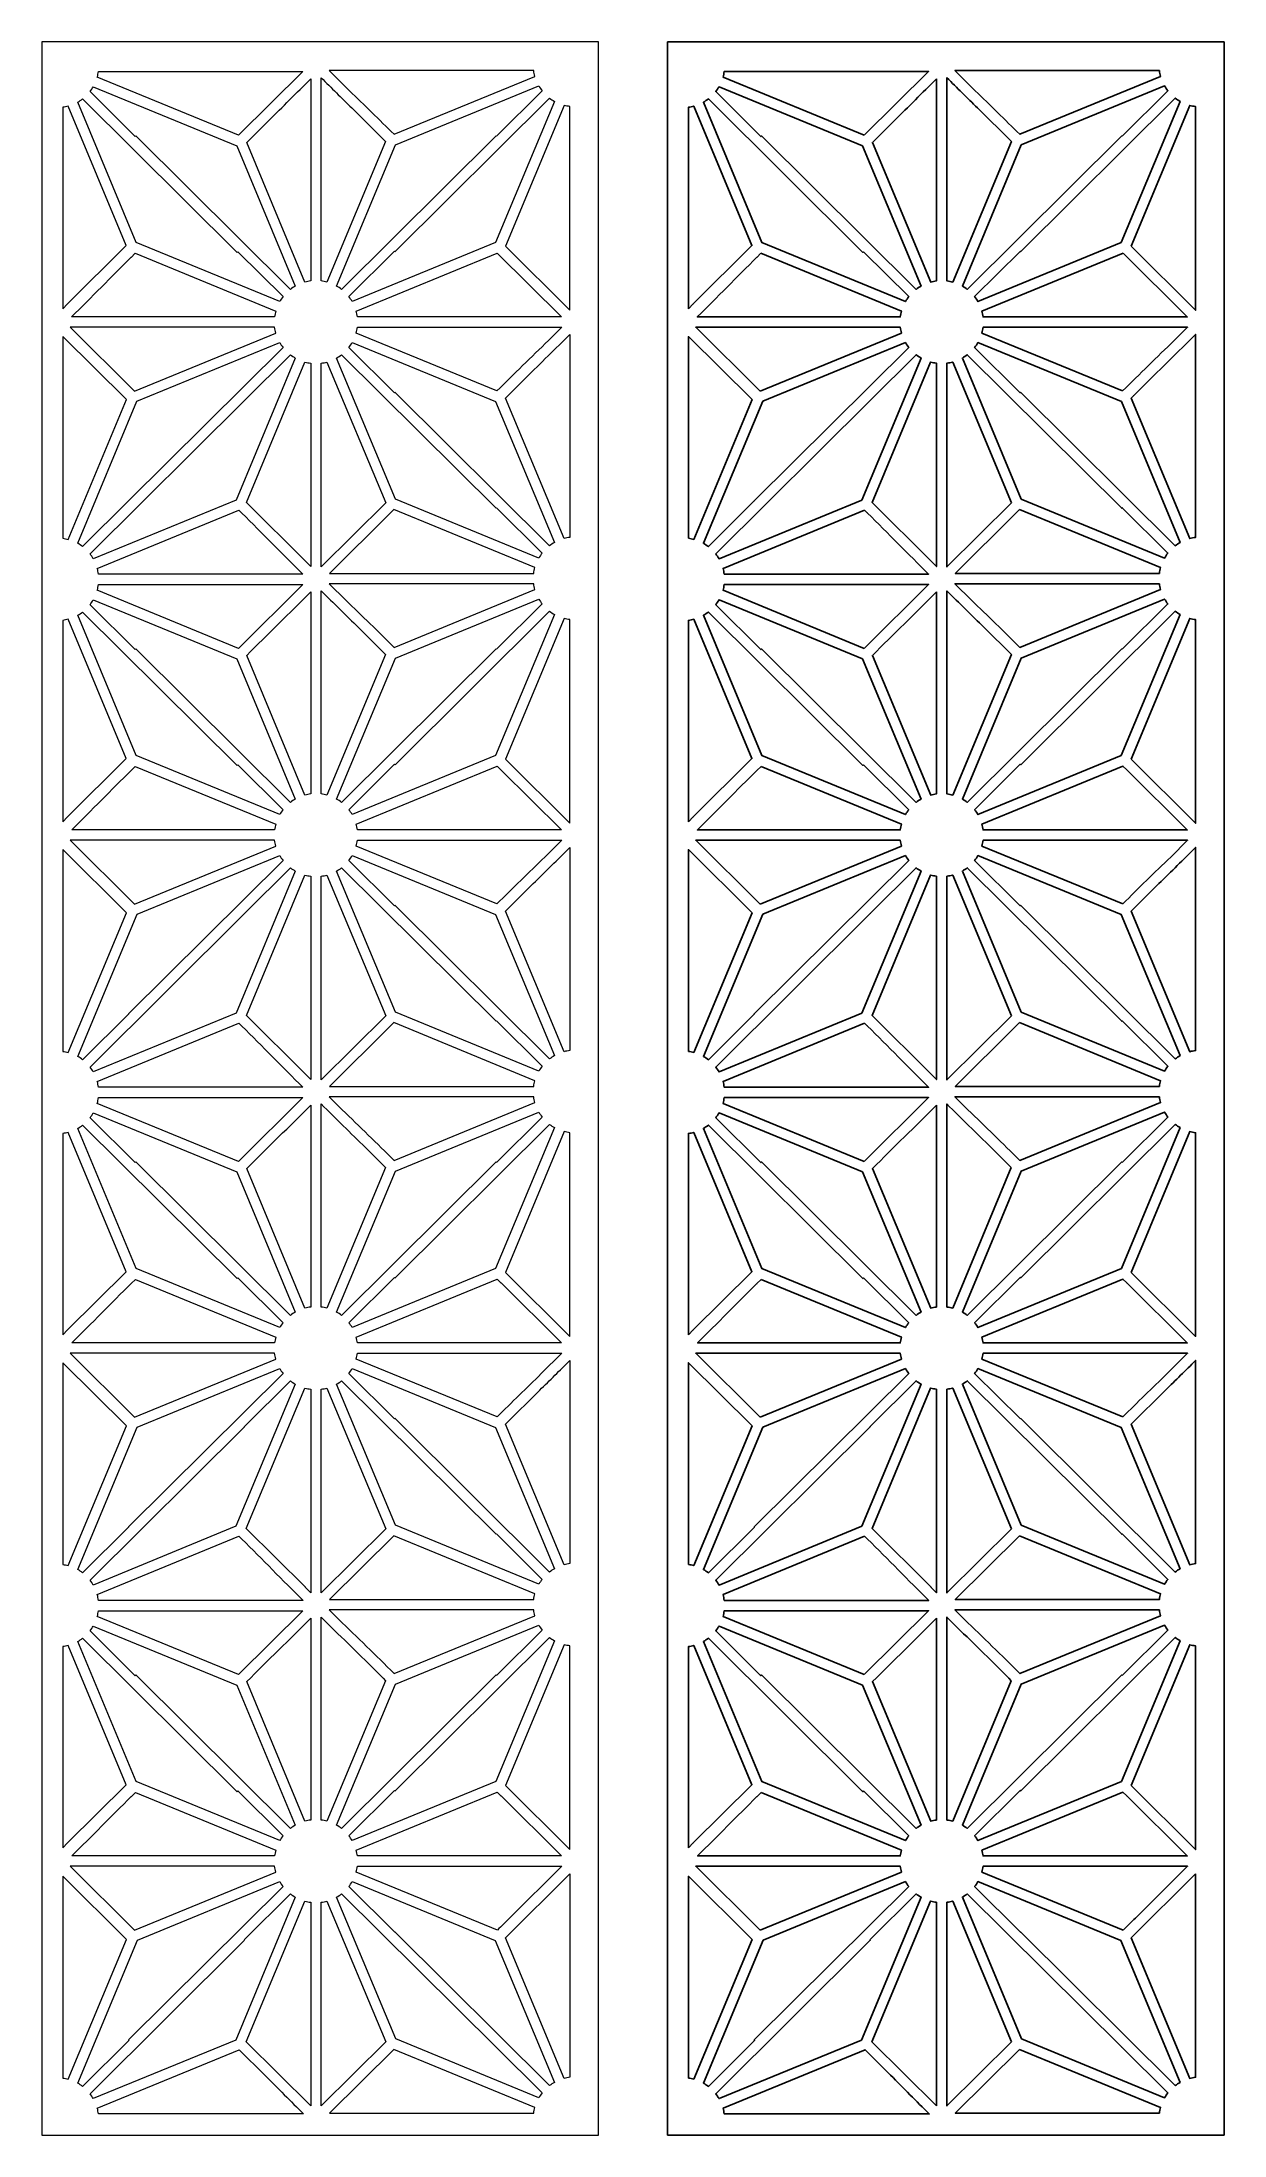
# Model space of a CAD drawing. Header units: centimetres. Extents: x -9 to 6.6, y -13.7 to 14.
import ezdxf

# ---------------------------------------------------------------- set-up
doc = ezdxf.new("R2010")
doc.units = ezdxf.units.CM
doc.header["$MEASUREMENT"] = 0
doc.layers.add('layer 1', color=7, linetype='Continuous')

msp = doc.modelspace()

# ---------------------------------------------------------------- linework, layer by layer
at = {"layer": 'layer 1', "color": 177, "lineweight": 9}
for points, knots in [([(-1.61129, 13.97715), (-1.61129, 13.97715), (-1.61129, 13.97714), (-1.61129, 13.97714), (-1.61129, 13.97714), (-1.61129, 13.97714), (-1.61129, 13.21276), (-1.61129, 13.21276), (-1.61129, 13.21276), (-1.61129, 13.21276), (-1.61129, 13.10754), (-1.61129, 13.10754), (-1.61129, 13.10754), (-1.61129, 13.10754), (-1.61129, 12.75012), (-1.61129, 12.75012), (-1.61129, 12.75012), (-1.61129, 12.75012), (-1.61129, 10.67243), (-1.61129, 10.67243), (-1.61129, 10.67243), (-1.61129, 10.67243), (-1.61129, 10.47246), (-1.61129, 10.47246), (-1.61129, 10.47246), (-1.61129, 10.47246), (-1.61129, 10.06116), (-1.61129, 10.06116), (-1.61129, 10.06116), (-1.61129, 10.06116), (-1.61129, 9.86755), (-1.61129, 9.86755), (-1.61129, 9.86755), (-1.61129, 9.86755), (-1.61129, 7.80981), (-1.61129, 7.80981), (-1.61129, 7.80981), (-1.61129, 7.80981), (-1.61129, 7.4524), (-1.61129, 7.4524), (-1.61129, 7.4524), (-1.61129, 7.4524), (-1.61129, 7.34716), (-1.61129, 7.34716), (-1.61129, 7.34716), (-1.61129, 7.34716), (-1.61129, 6.4402), (-1.61129, 6.4402), (-1.61129, 6.4402), (-1.61129, 6.4402), (-1.61129, 6.33498), (-1.61129, 6.33498), (-1.61129, 6.33498), (-1.61129, 6.33498), (-1.61129, 5.97756), (-1.61129, 5.97756), (-1.61129, 5.97756), (-1.61129, 5.97756), (-1.61129, 3.89988), (-1.61129, 3.89988), (-1.61129, 3.89988), (-1.61129, 3.89988), (-1.61129, 3.69991), (-1.61129, 3.69991), (-1.61129, 3.69991), (-1.61129, 3.69991), (-1.61129, 3.28861), (-1.61129, 3.28861), (-1.61129, 3.28861), (-1.61129, 3.28861), (-1.61129, 3.095), (-1.61129, 3.095), (-1.61129, 3.095), (-1.61129, 3.095), (-1.61129, 1.03726), (-1.61129, 1.03726), (-1.61129, 1.03726), (-1.61129, 1.03726), (-1.61129, 0.67984), (-1.61129, 0.67984), (-1.61129, 0.67984), (-1.61129, 0.67984), (-1.61129, 0.57461), (-1.61129, 0.57461), (-1.61129, 0.57461), (-1.61129, 0.57461), (-1.61129, -0.33235), (-1.61129, -0.33235), (-1.61129, -0.33235), (-1.61129, -0.33235), (-1.61129, -0.43758), (-1.61129, -0.43758), (-1.61129, -0.43758), (-1.61129, -0.43758), (-1.61129, -0.795), (-1.61129, -0.795), (-1.61129, -0.795), (-1.61129, -0.795), (-1.61129, -2.87268), (-1.61129, -2.87268), (-1.61129, -2.87268), (-1.61129, -2.87268), (-1.61129, -3.07265), (-1.61129, -3.07265), (-1.61129, -3.07265), (-1.61129, -3.07265), (-1.61129, -3.48395), (-1.61129, -3.48395), (-1.61129, -3.48395), (-1.61129, -3.48395), (-1.61129, -3.67756), (-1.61129, -3.67756), (-1.61129, -3.67756), (-1.61129, -3.67756), (-1.61129, -5.7353), (-1.61129, -5.7353), (-1.61129, -5.7353), (-1.61129, -5.7353), (-1.61129, -6.09272), (-1.61129, -6.09272), (-1.61129, -6.09272), (-1.61129, -6.09272), (-1.61129, -6.19795), (-1.61129, -6.19795), (-1.61129, -6.19795), (-1.61129, -6.19795), (-1.61129, -7.10491), (-1.61129, -7.10491), (-1.61129, -7.10491), (-1.61129, -7.10491), (-1.61129, -7.21014), (-1.61129, -7.21014), (-1.61129, -7.21014), (-1.61129, -7.21014), (-1.61129, -7.56755), (-1.61129, -7.56755), (-1.61129, -7.56755), (-1.61129, -7.56755), (-1.61129, -9.64524), (-1.61129, -9.64524), (-1.61129, -9.64524), (-1.61129, -9.64524), (-1.61129, -9.84521), (-1.61129, -9.84521), (-1.61129, -9.84521), (-1.61129, -9.84521), (-1.61129, -10.26286), (-1.61129, -10.26286), (-1.61129, -10.26286), (-1.61129, -10.26286), (-1.61129, -10.45647), (-1.61129, -10.45647), (-1.61129, -10.45647), (-1.61129, -10.45647), (-1.61129, -12.51421), (-1.61129, -12.51421), (-1.61129, -12.51421), (-1.61129, -12.51421), (-1.61129, -12.87163), (-1.61129, -12.87163), (-1.61129, -12.87163), (-1.61129, -12.87163), (-1.61129, -12.97686), (-1.61129, -12.97686), (-1.61129, -12.97686), (-1.61129, -12.97686), (-1.61129, -13.65199), (-1.61129, -13.65199), (-1.61129, -13.65199), (-1.61129, -13.65199), (-1.61129, -13.65199), (-1.61129, -13.65199), (-1.61129, -13.65199), (-1.61129, -13.65199), (-2.63733, -13.65199), (-2.63733, -13.65199), (-2.63733, -13.65199), (-2.63733, -13.65199), (-2.63733, -13.65199), (-2.63733, -13.65199), (-2.63733, -13.65199), (-2.63733, -13.65199), (-5.00861, -13.65199), (-5.00861, -13.65199), (-5.00861, -13.65199), (-5.00861, -13.65199), (-5.00861, -13.65199), (-5.00861, -13.65199), (-5.00861, -13.65199), (-5.00861, -13.65199), (-5.21008, -13.65199), (-5.21008, -13.65199), (-5.21008, -13.65199), (-5.21008, -13.65199), (-5.21008, -13.65199), (-5.21008, -13.65199), (-5.21008, -13.65199), (-5.21008, -13.65199), (-5.45166, -13.65199), (-5.45166, -13.65199), (-5.45166, -13.65199), (-5.45166, -13.65199), (-5.45166, -13.65199), (-5.45166, -13.65199), (-5.45166, -13.65199), (-5.45166, -13.65199), (-5.65392, -13.65199), (-5.65392, -13.65199), (-5.65392, -13.65199), (-5.65392, -13.65199), (-5.65392, -13.65199), (-5.65392, -13.65199), (-5.65392, -13.65199), (-5.65392, -13.65199), (-8.06065, -13.65199), (-8.06065, -13.65199), (-8.06065, -13.65199), (-8.06065, -13.65199), (-8.06065, -13.65199), (-8.06065, -13.65199), (-8.06065, -13.65199), (-8.06065, -13.65199), (-8.95458, -13.65199), (-8.95458, -13.65199), (-8.95458, -13.65199), (-8.95458, -13.65199), (-8.95458, -13.65199), (-8.95458, -13.65199), (-8.95458, -13.65199), (-8.95458, -13.65199), (-8.95458, -12.78123), (-8.95458, -12.78123), (-8.95458, -12.78123), (-8.95458, -12.78123), (-8.95458, -10.34412), (-8.95458, -10.34412), (-8.95458, -10.34412), (-8.95458, -10.34412), (-8.95458, -10.13921), (-8.95458, -10.13921), (-8.95458, -10.13921), (-8.95458, -10.13921), (-8.95458, -10.11403), (-8.95458, -10.11403), (-8.95458, -10.11403), (-8.95458, -10.11403), (-8.95458, -9.97725), (-8.95458, -9.97725), (-8.95458, -9.97725), (-8.95458, -9.97725), (-8.95458, -9.95568), (-8.95458, -9.95568), (-8.95458, -9.95568), (-8.95458, -9.95568), (-8.95458, -9.76189), (-8.95458, -9.76189), (-8.95458, -9.76189), (-8.95458, -9.76189), (-8.95458, -7.32117), (-8.95458, -7.32117), (-8.95458, -7.32117), (-8.95458, -7.32117), (-8.95458, -6.00232), (-8.95458, -6.00232), (-8.95458, -6.00232), (-8.95458, -6.00232), (-8.95458, -3.56784), (-8.95458, -3.56784), (-8.95458, -3.56784), (-8.95458, -3.56784), (-8.95458, -3.36782), (-8.95458, -3.36782), (-8.95458, -3.36782), (-8.95458, -3.36782), (-8.95458, -3.34264), (-8.95458, -3.34264), (-8.95458, -3.34264), (-8.95458, -3.34264), (-8.95458, -3.20586), (-8.95458, -3.20586), (-8.95458, -3.20586), (-8.95458, -3.20586), (-8.95458, -3.1843), (-8.95458, -3.1843), (-8.95458, -3.1843), (-8.95458, -3.1843), (-8.95458, -2.98933), (-8.95458, -2.98933), (-8.95458, -2.98933), (-8.95458, -2.98933), (-8.95458, -0.54861), (-8.95458, -0.54861), (-8.95458, -0.54861), (-8.95458, -0.54861), (-8.95458, 0.77024), (-8.95458, 0.77024), (-8.95458, 0.77024), (-8.95458, 0.77024), (-8.95458, 3.20355), (-8.95458, 3.20355), (-8.95458, 3.20355), (-8.95458, 3.20355), (-8.95458, 3.40356), (-8.95458, 3.40356), (-8.95458, 3.40356), (-8.95458, 3.40356), (-8.95458, 3.42874), (-8.95458, 3.42874), (-8.95458, 3.42874), (-8.95458, 3.42874), (-8.95458, 3.56552), (-8.95458, 3.56552), (-8.95458, 3.56552), (-8.95458, 3.56552), (-8.95458, 3.58709), (-8.95458, 3.58709), (-8.95458, 3.58709), (-8.95458, 3.58709), (-8.95458, 3.78322), (-8.95458, 3.78322), (-8.95458, 3.78322), (-8.95458, 3.78322), (-8.95458, 6.22395), (-8.95458, 6.22395), (-8.95458, 6.22395), (-8.95458, 6.22395), (-8.95458, 7.54279), (-8.95458, 7.54279), (-8.95458, 7.54279), (-8.95458, 7.54279), (-8.95458, 9.97493), (-8.95458, 9.97493), (-8.95458, 9.97493), (-8.95458, 9.97493), (-8.95458, 10.17495), (-8.95458, 10.17495), (-8.95458, 10.17495), (-8.95458, 10.17495), (-8.95458, 10.20013), (-8.95458, 10.20013), (-8.95458, 10.20013), (-8.95458, 10.20013), (-8.95458, 10.33691), (-8.95458, 10.33691), (-8.95458, 10.33691), (-8.95458, 10.33691), (-8.95458, 10.35847), (-8.95458, 10.35847), (-8.95458, 10.35847), (-8.95458, 10.35847), (-8.95458, 10.55578), (-8.95458, 10.55578), (-8.95458, 10.55578), (-8.95458, 10.55578), (-8.95458, 12.99651), (-8.95458, 12.99651), (-8.95458, 12.99651), (-8.95458, 12.99651), (-8.95458, 13.97714), (-8.95458, 13.97714), (-8.95458, 13.97714), (-8.95458, 13.97714), (-8.95458, 13.97715), (-8.95458, 13.97715), (-8.95458, 13.97715), (-8.95458, 13.97715), (-8.30877, 13.97715), (-8.30877, 13.97715), (-8.30877, 13.97715), (-8.30877, 13.97715), (-8.30877, 13.97714), (-8.30877, 13.97714), (-8.30877, 13.97714), (-8.30877, 13.97714), (-8.1534, 13.97714), (-8.1534, 13.97714), (-8.1534, 13.97714), (-8.1534, 13.97714), (-8.1534, 13.97715), (-8.1534, 13.97715), (-8.1534, 13.97715), (-8.1534, 13.97715), (-7.79361, 13.97715), (-7.79361, 13.97715), (-7.79361, 13.97715), (-7.79361, 13.97715), (-7.79361, 13.97714), (-7.79361, 13.97714), (-7.79361, 13.97714), (-7.79361, 13.97714), (-5.766, 13.97714), (-5.766, 13.97714), (-5.766, 13.97714), (-5.766, 13.97714), (-5.766, 13.97715), (-5.766, 13.97715), (-5.766, 13.97715), (-5.766, 13.97715), (-5.55712, 13.97715), (-5.55712, 13.97715), (-5.55712, 13.97715), (-5.55712, 13.97715), (-5.55712, 13.97714), (-5.55712, 13.97714), (-5.55712, 13.97714), (-5.55712, 13.97714), (-5.40683, 13.97714), (-5.40683, 13.97714), (-5.40683, 13.97714), (-5.40683, 13.97714), (-5.40683, 13.97715), (-5.40683, 13.97715), (-5.40683, 13.97715), (-5.40683, 13.97715), (-5.26914, 13.97715), (-5.26914, 13.97715), (-5.26914, 13.97715), (-5.26914, 13.97715), (-5.26914, 13.97714), (-5.26914, 13.97714), (-5.26914, 13.97714), (-5.26914, 13.97714), (-5.11029, 13.97714), (-5.11029, 13.97714), (-5.11029, 13.97714), (-5.11029, 13.97714), (-5.11029, 13.97715), (-5.11029, 13.97715), (-5.11029, 13.97715), (-5.11029, 13.97715), (-4.91513, 13.97715), (-4.91513, 13.97715), (-4.91513, 13.97715), (-4.91513, 13.97715), (-4.91513, 13.97714), (-4.91513, 13.97714), (-4.91513, 13.97714), (-4.91513, 13.97714), (-2.85423, 13.97714), (-2.85423, 13.97714), (-2.85423, 13.97714), (-2.85423, 13.97714), (-2.85423, 13.97715), (-2.85423, 13.97715), (-2.85423, 13.97715), (-2.85423, 13.97715), (-2.49444, 13.97715), (-2.49444, 13.97715), (-2.49444, 13.97715), (-2.49444, 13.97715), (-2.49444, 13.97714), (-2.49444, 13.97714), (-2.49444, 13.97714), (-2.49444, 13.97714), (-2.37151, 13.97714), (-2.37151, 13.97714), (-2.37151, 13.97714), (-2.37151, 13.97714), (-2.37151, 13.97715), (-2.37151, 13.97715), (-2.37151, 13.97715), (-2.37151, 13.97715), (-1.61129, 13.97715), (-1.61129, 13.97715)], [0, 0, 0, 0, 0.00854701, 0.00854701, 0.00854701, 0.00854701, 0.01709402, 0.01709402, 0.01709402, 0.01709402, 0.02564103, 0.02564103, 0.02564103, 0.02564103, 0.03418803, 0.03418803, 0.03418803, 0.03418803, 0.04273504, 0.04273504, 0.04273504, 0.04273504, 0.05128205, 0.05128205, 0.05128205, 0.05128205, 0.05982906, 0.05982906, 0.05982906, 0.05982906, 0.06837607, 0.06837607, 0.06837607, 0.06837607, 0.07692308, 0.07692308, 0.07692308, 0.07692308, 0.08547009, 0.08547009, 0.08547009, 0.08547009, 0.09401709, 0.09401709, 0.09401709, 0.09401709, 0.1025641, 0.1025641, 0.1025641, 0.1025641, 0.11111111, 0.11111111, 0.11111111, 0.11111111, 0.11965812, 0.11965812, 0.11965812, 0.11965812, 0.12820513, 0.12820513, 0.12820513, 0.12820513, 0.13675214, 0.13675214, 0.13675214, 0.13675214, 0.14529915, 0.14529915, 0.14529915, 0.14529915, 0.15384615, 0.15384615, 0.15384615, 0.15384615, 0.16239316, 0.16239316, 0.16239316, 0.16239316, 0.17094017, 0.17094017, 0.17094017, 0.17094017, 0.17948718, 0.17948718, 0.17948718, 0.17948718, 0.18803419, 0.18803419, 0.18803419, 0.18803419, 0.1965812, 0.1965812, 0.1965812, 0.1965812, 0.20512821, 0.20512821, 0.20512821, 0.20512821, 0.21367521, 0.21367521, 0.21367521, 0.21367521, 0.22222222, 0.22222222, 0.22222222, 0.22222222, 0.23076923, 0.23076923, 0.23076923, 0.23076923, 0.23931624, 0.23931624, 0.23931624, 0.23931624, 0.24786325, 0.24786325, 0.24786325, 0.24786325, 0.25641026, 0.25641026, 0.25641026, 0.25641026, 0.26495726, 0.26495726, 0.26495726, 0.26495726, 0.27350427, 0.27350427, 0.27350427, 0.27350427, 0.28205128, 0.28205128, 0.28205128, 0.28205128, 0.29059829, 0.29059829, 0.29059829, 0.29059829, 0.2991453, 0.2991453, 0.2991453, 0.2991453, 0.30769231, 0.30769231, 0.30769231, 0.30769231, 0.31623932, 0.31623932, 0.31623932, 0.31623932, 0.32478632, 0.32478632, 0.32478632, 0.32478632, 0.33333333, 0.33333333, 0.33333333, 0.33333333, 0.34188034, 0.34188034, 0.34188034, 0.34188034, 0.35042735, 0.35042735, 0.35042735, 0.35042735, 0.35897436, 0.35897436, 0.35897436, 0.35897436, 0.36752137, 0.36752137, 0.36752137, 0.36752137, 0.37606838, 0.37606838, 0.37606838, 0.37606838, 0.38461538, 0.38461538, 0.38461538, 0.38461538, 0.39316239, 0.39316239, 0.39316239, 0.39316239, 0.4017094, 0.4017094, 0.4017094, 0.4017094, 0.41025641, 0.41025641, 0.41025641, 0.41025641, 0.41880342, 0.41880342, 0.41880342, 0.41880342, 0.42735043, 0.42735043, 0.42735043, 0.42735043, 0.43589744, 0.43589744, 0.43589744, 0.43589744, 0.44444444, 0.44444444, 0.44444444, 0.44444444, 0.45299145, 0.45299145, 0.45299145, 0.45299145, 0.46153846, 0.46153846, 0.46153846, 0.46153846, 0.47008547, 0.47008547, 0.47008547, 0.47008547, 0.47863248, 0.47863248, 0.47863248, 0.47863248, 0.48717949, 0.48717949, 0.48717949, 0.48717949, 0.4957265, 0.4957265, 0.4957265, 0.4957265, 0.5042735, 0.5042735, 0.5042735, 0.5042735, 0.51282051, 0.51282051, 0.51282051, 0.51282051, 0.52136752, 0.52136752, 0.52136752, 0.52136752, 0.52991453, 0.52991453, 0.52991453, 0.52991453, 0.53846154, 0.53846154, 0.53846154, 0.53846154, 0.54700855, 0.54700855, 0.54700855, 0.54700855, 0.55555556, 0.55555556, 0.55555556, 0.55555556, 0.56410256, 0.56410256, 0.56410256, 0.56410256, 0.57264957, 0.57264957, 0.57264957, 0.57264957, 0.58119658, 0.58119658, 0.58119658, 0.58119658, 0.58974359, 0.58974359, 0.58974359, 0.58974359, 0.5982906, 0.5982906, 0.5982906, 0.5982906, 0.60683761, 0.60683761, 0.60683761, 0.60683761, 0.61538462, 0.61538462, 0.61538462, 0.61538462, 0.62393162, 0.62393162, 0.62393162, 0.62393162, 0.63247863, 0.63247863, 0.63247863, 0.63247863, 0.64102564, 0.64102564, 0.64102564, 0.64102564, 0.64957265, 0.64957265, 0.64957265, 0.64957265, 0.65811966, 0.65811966, 0.65811966, 0.65811966, 0.66666667, 0.66666667, 0.66666667, 0.66666667, 0.67521368, 0.67521368, 0.67521368, 0.67521368, 0.68376068, 0.68376068, 0.68376068, 0.68376068, 0.69230769, 0.69230769, 0.69230769, 0.69230769, 0.7008547, 0.7008547, 0.7008547, 0.7008547, 0.70940171, 0.70940171, 0.70940171, 0.70940171, 0.71794872, 0.71794872, 0.71794872, 0.71794872, 0.72649573, 0.72649573, 0.72649573, 0.72649573, 0.73504274, 0.73504274, 0.73504274, 0.73504274, 0.74358974, 0.74358974, 0.74358974, 0.74358974, 0.75213675, 0.75213675, 0.75213675, 0.75213675, 0.76068376, 0.76068376, 0.76068376, 0.76068376, 0.76923077, 0.76923077, 0.76923077, 0.76923077, 0.77777778, 0.77777778, 0.77777778, 0.77777778, 0.78632479, 0.78632479, 0.78632479, 0.78632479, 0.79487179, 0.79487179, 0.79487179, 0.79487179, 0.8034188, 0.8034188, 0.8034188, 0.8034188, 0.81196581, 0.81196581, 0.81196581, 0.81196581, 0.82051282, 0.82051282, 0.82051282, 0.82051282, 0.82905983, 0.82905983, 0.82905983, 0.82905983, 0.83760684, 0.83760684, 0.83760684, 0.83760684, 0.84615385, 0.84615385, 0.84615385, 0.84615385, 0.85470085, 0.85470085, 0.85470085, 0.85470085, 0.86324786, 0.86324786, 0.86324786, 0.86324786, 0.87179487, 0.87179487, 0.87179487, 0.87179487, 0.88034188, 0.88034188, 0.88034188, 0.88034188, 0.88888889, 0.88888889, 0.88888889, 0.88888889, 0.8974359, 0.8974359, 0.8974359, 0.8974359, 0.90598291, 0.90598291, 0.90598291, 0.90598291, 0.91452991, 0.91452991, 0.91452991, 0.91452991, 0.92307692, 0.92307692, 0.92307692, 0.92307692, 0.93162393, 0.93162393, 0.93162393, 0.93162393, 0.94017094, 0.94017094, 0.94017094, 0.94017094, 0.94871795, 0.94871795, 0.94871795, 0.94871795, 0.95726496, 0.95726496, 0.95726496, 0.95726496, 0.96581197, 0.96581197, 0.96581197, 0.96581197, 0.97435897, 0.97435897, 0.97435897, 0.97435897, 0.98290598, 0.98290598, 0.98290598, 0.98290598, 1, 1, 1, 1]), ([(-6.35883, 12.74433), (-6.35883, 12.74433), (-5.51002, 13.58754), (-5.51002, 13.58754), (-5.51002, 13.58754), (-5.51002, 13.58754), (-8.20802, 13.58754), (-8.20802, 13.58754), (-8.20802, 13.58754), (-8.21129, 13.56158), (-8.2164, 13.53618), (-8.2232, 13.51148), (-8.2232, 13.51148), (-8.2232, 13.51148), (-6.35883, 12.74433), (-6.35883, 12.74433)], [0, 0, 0, 0, 0.2, 0.2, 0.2, 0.2, 0.4, 0.4, 0.4, 0.4, 0.6, 0.6, 0.6, 0.6, 1, 1, 1, 1]), ([(-2.4649, 13.59786), (-2.46163, 13.57189), (-2.45653, 13.54649), (-2.44973, 13.52179), (-2.44973, 13.52179), (-2.44973, 13.52179), (-4.30819, 12.75707), (-4.30819, 12.75707), (-4.30819, 12.75707), (-4.50258, 12.95047), (-4.69893, 13.14169), (-4.89567, 13.33239), (-4.89567, 13.33239), (-4.89567, 13.33239), (-5.16289, 13.59786), (-5.16289, 13.59786), (-5.16289, 13.59786), (-5.16289, 13.59786), (-2.4649, 13.59786), (-2.4649, 13.59786)], [0, 0, 0, 0, 0.16666667, 0.16666667, 0.16666667, 0.16666667, 0.33333333, 0.33333333, 0.33333333, 0.33333333, 0.5, 0.5, 0.5, 0.5, 0.66666667, 0.66666667, 0.66666667, 0.66666667, 1, 1, 1, 1]), ([(-6.38294, 12.6062), (-6.38294, 12.6062), (-8.27595, 13.38514), (-8.27595, 13.38514), (-8.27595, 13.38514), (-8.2889, 13.36262), (-8.30343, 13.34111), (-8.31937, 13.32074), (-8.31937, 13.32074), (-8.31937, 13.32074), (-7.72259, 12.7279), (-7.72259, 12.7279), (-7.72259, 12.7279), (-7.72259, 12.7279), (-7.71428, 12.73616), (-7.71428, 12.73616), (-7.71428, 12.73616), (-7.71428, 12.73616), (-5.67541, 10.71074), (-5.67541, 10.71074), (-5.67541, 10.71074), (-5.6549, 10.72657), (-5.63325, 10.741), (-5.61058, 10.75387), (-5.61058, 10.75387), (-5.61058, 10.75387), (-6.38294, 12.6062), (-6.38294, 12.6062)], [0, 0, 0, 0, 0.125, 0.125, 0.125, 0.125, 0.25, 0.25, 0.25, 0.25, 0.375, 0.375, 0.375, 0.375, 0.5, 0.5, 0.5, 0.5, 0.625, 0.625, 0.625, 0.625, 0.75, 0.75, 0.75, 0.75, 1, 1, 1, 1]), ([(-5.40683, 13.48952), (-5.59177, 13.30393), (-5.77901, 13.11916), (-5.96446, 12.93581), (-5.96446, 12.93581), (-5.96446, 12.93581), (-6.25217, 12.65), (-6.25217, 12.65), (-6.25217, 12.65), (-6.25217, 12.65), (-5.48339, 10.80625), (-5.48339, 10.80625), (-5.48339, 10.80625), (-5.45852, 10.813), (-5.43297, 10.81809), (-5.40683, 10.82133), (-5.40683, 10.82133), (-5.40683, 10.82133), (-5.40683, 13.48952), (-5.40683, 13.48952)], [0, 0, 0, 0, 0.16666667, 0.16666667, 0.16666667, 0.16666667, 0.33333333, 0.33333333, 0.33333333, 0.33333333, 0.5, 0.5, 0.5, 0.5, 0.66666667, 0.66666667, 0.66666667, 0.66666667, 1, 1, 1, 1]), ([(-4.86578, 13.10539), (-5.00126, 13.23817), (-5.13639, 13.37083), (-5.26914, 13.50344), (-5.26914, 13.50344), (-5.26914, 13.50344), (-5.26914, 10.82136), (-5.26914, 10.82136), (-5.26914, 10.82136), (-5.24301, 10.81811), (-5.21744, 10.81305), (-5.19257, 10.80629), (-5.19257, 10.80629), (-5.19257, 10.80629), (-4.41899, 12.66155), (-4.41899, 12.66155), (-4.41899, 12.66155), (-4.41899, 12.66155), (-4.86578, 13.10539), (-4.86578, 13.10539)], [0, 0, 0, 0, 0.16666667, 0.16666667, 0.16666667, 0.16666667, 0.33333333, 0.33333333, 0.33333333, 0.33333333, 0.5, 0.5, 0.5, 0.5, 0.66666667, 0.66666667, 0.66666667, 0.66666667, 1, 1, 1, 1]), ([(-2.95704, 12.73154), (-2.95704, 12.73154), (-2.35356, 13.33104), (-2.35356, 13.33104), (-2.35356, 13.33104), (-2.3695, 13.35141), (-2.38402, 13.37293), (-2.39698, 13.39545), (-2.39698, 13.39545), (-2.39698, 13.39545), (-4.28848, 12.61713), (-4.28848, 12.61713), (-4.28848, 12.61713), (-4.28848, 12.61713), (-5.06539, 10.75389), (-5.06539, 10.75389), (-5.06539, 10.75389), (-5.04272, 10.74101), (-5.02106, 10.72659), (-5.00056, 10.71075), (-5.00056, 10.71075), (-5.00056, 10.71075), (-2.96169, 12.73616), (-2.96169, 12.73616), (-2.96169, 12.73616), (-2.96169, 12.73616), (-2.95704, 12.73154), (-2.95704, 12.73154)], [0, 0, 0, 0, 0.125, 0.125, 0.125, 0.125, 0.25, 0.25, 0.25, 0.25, 0.375, 0.375, 0.375, 0.375, 0.5, 0.5, 0.5, 0.5, 0.625, 0.625, 0.625, 0.625, 0.75, 0.75, 0.75, 0.75, 1, 1, 1, 1]), ([(-8.67921, 10.45387), (-8.67921, 10.45387), (-8.67921, 13.1142), (-8.67921, 13.1142), (-8.67921, 13.1142), (-8.65519, 13.11745), (-8.63166, 13.12224), (-8.60873, 13.12847), (-8.60873, 13.12847), (-8.60873, 13.12847), (-7.84138, 11.28817), (-7.84138, 11.28817), (-7.84138, 11.28817), (-7.84138, 11.28817), (-8.61584, 10.51986), (-8.61584, 10.51986), (-8.61584, 10.51986), (-8.61584, 10.51986), (-8.61551, 10.51856), (-8.61551, 10.51856), (-8.61551, 10.51856), (-8.61551, 10.51856), (-8.67921, 10.45387), (-8.67921, 10.45387)], [0, 0, 0, 0, 0.14285714, 0.14285714, 0.14285714, 0.14285714, 0.28571429, 0.28571429, 0.28571429, 0.28571429, 0.42857143, 0.42857143, 0.42857143, 0.42857143, 0.57142857, 0.57142857, 0.57142857, 0.57142857, 0.71428571, 0.71428571, 0.71428571, 0.71428571, 1, 1, 1, 1]), ([(-6.36954, 11.20686), (-6.36954, 11.20686), (-6.37785, 11.1986), (-6.37785, 11.1986), (-6.37785, 11.1986), (-6.37785, 11.1986), (-8.41672, 13.22401), (-8.41672, 13.22401), (-8.41672, 13.22401), (-8.43722, 13.20818), (-8.45888, 13.19375), (-8.48155, 13.18089), (-8.48155, 13.18089), (-8.48155, 13.18089), (-7.70919, 11.32856), (-7.70919, 11.32856), (-7.70919, 11.32856), (-7.70919, 11.32856), (-5.81619, 10.54962), (-5.81619, 10.54962), (-5.81619, 10.54962), (-5.80323, 10.57214), (-5.78871, 10.59366), (-5.77277, 10.61403), (-5.77277, 10.61403), (-5.77277, 10.61403), (-6.36954, 11.20686), (-6.36954, 11.20686)], [0, 0, 0, 0, 0.125, 0.125, 0.125, 0.125, 0.25, 0.25, 0.25, 0.25, 0.375, 0.375, 0.375, 0.375, 0.5, 0.5, 0.5, 0.5, 0.625, 0.625, 0.625, 0.625, 0.75, 0.75, 0.75, 0.75, 1, 1, 1, 1]), ([(-2.96828, 11.32794), (-2.96828, 11.32794), (-2.19136, 13.19121), (-2.19136, 13.19121), (-2.19136, 13.19121), (-2.21403, 13.20407), (-2.23569, 13.2185), (-2.2562, 13.23433), (-2.2562, 13.23433), (-2.2562, 13.23433), (-4.29507, 11.20892), (-4.29507, 11.20892), (-4.29507, 11.20892), (-4.29507, 11.20892), (-4.29972, 11.21354), (-4.29972, 11.21354), (-4.29972, 11.21354), (-4.29972, 11.21354), (-4.9032, 10.61403), (-4.9032, 10.61403), (-4.9032, 10.61403), (-4.88727, 10.59366), (-4.87274, 10.57215), (-4.85979, 10.54963), (-4.85979, 10.54963), (-4.85979, 10.54963), (-2.96828, 11.32794), (-2.96828, 11.32794)], [0, 0, 0, 0, 0.125, 0.125, 0.125, 0.125, 0.25, 0.25, 0.25, 0.25, 0.375, 0.375, 0.375, 0.375, 0.5, 0.5, 0.5, 0.5, 0.625, 0.625, 0.625, 0.625, 0.75, 0.75, 0.75, 0.75, 1, 1, 1, 1]), ([(-2.83883, 11.28097), (-2.83883, 11.28097), (-2.06417, 13.13883), (-2.06417, 13.13883), (-2.06417, 13.13883), (-2.03931, 13.13208), (-2.01375, 13.12699), (-1.98761, 13.12375), (-1.98761, 13.12375), (-1.98761, 13.12375), (-1.98761, 10.43537), (-1.98761, 10.43537), (-1.98761, 10.43537), (-1.98761, 10.43537), (-2.83883, 11.28097), (-2.83883, 11.28097)], [0, 0, 0, 0, 0.2, 0.2, 0.2, 0.2, 0.4, 0.4, 0.4, 0.4, 0.6, 0.6, 0.6, 0.6, 1, 1, 1, 1]), ([(-7.72295, 11.18617), (-7.72295, 11.18617), (-7.77653, 11.13263), (-7.77653, 11.13263), (-7.77653, 11.13263), (-7.77653, 11.13263), (-7.77705, 11.13388), (-7.77705, 11.13388), (-7.77705, 11.13388), (-8.03941, 10.87325), (-8.3009, 10.606), (-8.56222, 10.34722), (-8.56222, 10.34722), (-8.56222, 10.34722), (-5.88411, 10.34722), (-5.88411, 10.34722), (-5.88411, 10.34722), (-5.88085, 10.37319), (-5.87574, 10.39858), (-5.86894, 10.42329), (-5.86894, 10.42329), (-5.86894, 10.42329), (-7.72295, 11.18617), (-7.72295, 11.18617)], [0, 0, 0, 0, 0.14285714, 0.14285714, 0.14285714, 0.14285714, 0.28571429, 0.28571429, 0.28571429, 0.28571429, 0.42857143, 0.42857143, 0.42857143, 0.42857143, 0.57142857, 0.57142857, 0.57142857, 0.57142857, 0.71428571, 0.71428571, 0.71428571, 0.71428571, 1, 1, 1, 1]), ([(-2.94525, 11.18937), (-2.94525, 11.18937), (-4.80704, 10.42328), (-4.80704, 10.42328), (-4.80704, 10.42328), (-4.80024, 10.39858), (-4.79513, 10.37319), (-4.79186, 10.34722), (-4.79186, 10.34722), (-4.79186, 10.34722), (-2.09751, 10.34722), (-2.09751, 10.34722), (-2.09751, 10.34722), (-2.09751, 10.34722), (-2.94525, 11.18937), (-2.94525, 11.18937)], [0, 0, 0, 0, 0.2, 0.2, 0.2, 0.2, 0.4, 0.4, 0.4, 0.4, 0.6, 0.6, 0.6, 0.6, 1, 1, 1, 1]), ([(-8.67921, 7.42508), (-8.67921, 7.42508), (-8.67921, 10.08825), (-8.67921, 10.08825), (-8.67921, 10.08825), (-8.67921, 10.08825), (-7.83996, 9.25454), (-7.83996, 9.25454), (-7.83996, 9.25454), (-7.83996, 9.25454), (-8.60874, 7.41079), (-8.60874, 7.41079), (-8.60874, 7.41079), (-8.63168, 7.41701), (-8.65519, 7.42183), (-8.67921, 7.42508)], [0, 0, 0, 0, 0.2, 0.2, 0.2, 0.2, 0.4, 0.4, 0.4, 0.4, 0.6, 0.6, 0.6, 0.6, 1, 1, 1, 1]), ([(-7.7333, 9.36724), (-7.7333, 9.36724), (-8.58211, 10.21044), (-8.58211, 10.21044), (-8.58211, 10.21044), (-8.58211, 10.21044), (-5.88411, 10.21044), (-5.88411, 10.21044), (-5.88411, 10.21044), (-5.88085, 10.18448), (-5.87573, 10.15908), (-5.86893, 10.13438), (-5.86893, 10.13438), (-5.86893, 10.13438), (-7.7333, 9.36724), (-7.7333, 9.36724)], [0, 0, 0, 0, 0.2, 0.2, 0.2, 0.2, 0.4, 0.4, 0.4, 0.4, 0.6, 0.6, 0.6, 0.6, 1, 1, 1, 1]), ([(-7.69995, 9.23291), (-7.69995, 9.23291), (-8.48155, 7.35841), (-8.48155, 7.35841), (-8.48155, 7.35841), (-8.45888, 7.34554), (-8.43723, 7.33111), (-8.41672, 7.31528), (-8.41672, 7.31528), (-8.41672, 7.31528), (-7.81071, 7.9173), (-7.81071, 7.9173), (-7.81071, 7.9173), (-7.81071, 7.9173), (-7.81164, 7.91822), (-7.81164, 7.91822), (-7.81164, 7.91822), (-7.81164, 7.91822), (-5.77276, 9.94364), (-5.77276, 9.94364), (-5.77276, 9.94364), (-5.7887, 9.96401), (-5.80323, 9.98552), (-5.81618, 10.00804), (-5.81618, 10.00804), (-5.81618, 10.00804), (-7.69995, 9.23291), (-7.69995, 9.23291)], [0, 0, 0, 0, 0.125, 0.125, 0.125, 0.125, 0.25, 0.25, 0.25, 0.25, 0.375, 0.375, 0.375, 0.375, 0.5, 0.5, 0.5, 0.5, 0.625, 0.625, 0.625, 0.625, 0.75, 0.75, 0.75, 0.75, 1, 1, 1, 1]), ([(-4.30086, 9.34526), (-4.30086, 9.34526), (-4.29507, 9.35101), (-4.29507, 9.35101), (-4.29507, 9.35101), (-4.29507, 9.35101), (-2.2562, 7.32561), (-2.2562, 7.32561), (-2.2562, 7.32561), (-2.2357, 7.34144), (-2.21404, 7.35587), (-2.19137, 7.36874), (-2.19137, 7.36874), (-2.19137, 7.36874), (-2.96714, 9.22925), (-2.96714, 9.22925), (-2.96714, 9.22925), (-2.96714, 9.22925), (-4.85978, 10.00804), (-4.85978, 10.00804), (-4.85978, 10.00804), (-4.87274, 9.98552), (-4.88726, 9.964), (-4.9032, 9.94363), (-4.9032, 9.94363), (-4.9032, 9.94363), (-4.30086, 9.34526), (-4.30086, 9.34526)], [0, 0, 0, 0, 0.125, 0.125, 0.125, 0.125, 0.25, 0.25, 0.25, 0.25, 0.375, 0.375, 0.375, 0.375, 0.5, 0.5, 0.5, 0.5, 0.625, 0.625, 0.625, 0.625, 0.75, 0.75, 0.75, 0.75, 1, 1, 1, 1]), ([(-2.95018, 9.37032), (-2.72494, 9.59445), (-2.49705, 9.81563), (-2.26898, 10.03649), (-2.26898, 10.03649), (-2.26898, 10.03649), (-2.09386, 10.21044), (-2.09386, 10.21044), (-2.09386, 10.21044), (-2.09386, 10.21044), (-4.79186, 10.21044), (-4.79186, 10.21044), (-4.79186, 10.21044), (-4.79513, 10.18448), (-4.80023, 10.15908), (-4.80703, 10.13438), (-4.80703, 10.13438), (-4.80703, 10.13438), (-2.95018, 9.37032), (-2.95018, 9.37032)], [0, 0, 0, 0, 0.16666667, 0.16666667, 0.16666667, 0.16666667, 0.33333333, 0.33333333, 0.33333333, 0.33333333, 0.5, 0.5, 0.5, 0.5, 0.66666667, 0.66666667, 0.66666667, 0.66666667, 1, 1, 1, 1]), ([(-2.56603, 9.54635), (-2.56603, 9.54635), (-2.80384, 9.31011), (-2.80384, 9.31011), (-2.80384, 9.31011), (-2.80384, 9.31011), (-2.8035, 9.30996), (-2.8035, 9.30996), (-2.8035, 9.30996), (-2.8035, 9.30996), (-2.83768, 9.2762), (-2.83768, 9.2762), (-2.83768, 9.2762), (-2.83768, 9.2762), (-2.06419, 7.42115), (-2.06419, 7.42115), (-2.06419, 7.42115), (-2.03932, 7.4279), (-2.01375, 7.43297), (-1.98761, 7.43621), (-1.98761, 7.43621), (-1.98761, 7.43621), (-1.98761, 10.11603), (-1.98761, 10.11603), (-1.98761, 10.11603), (-2.17754, 9.92631), (-2.37233, 9.7365), (-2.56603, 9.54635)], [0, 0, 0, 0, 0.125, 0.125, 0.125, 0.125, 0.25, 0.25, 0.25, 0.25, 0.375, 0.375, 0.375, 0.375, 0.5, 0.5, 0.5, 0.5, 0.625, 0.625, 0.625, 0.625, 0.75, 0.75, 0.75, 0.75, 1, 1, 1, 1]), ([(-6.28142, 9.24491), (-6.28142, 9.24491), (-6.28049, 9.24398), (-6.28049, 9.24398), (-6.28049, 9.24398), (-6.28049, 9.24398), (-8.31936, 7.21857), (-8.31936, 7.21857), (-8.31936, 7.21857), (-8.30342, 7.1982), (-8.2889, 7.17668), (-8.27594, 7.15416), (-8.27594, 7.15416), (-8.27594, 7.15416), (-6.39218, 7.92929), (-6.39218, 7.92929), (-6.39218, 7.92929), (-6.39218, 7.92929), (-5.61058, 9.80379), (-5.61058, 9.80379), (-5.61058, 9.80379), (-5.63325, 9.81666), (-5.65491, 9.83108), (-5.67541, 9.84692), (-5.67541, 9.84692), (-5.67541, 9.84692), (-6.28142, 9.24491), (-6.28142, 9.24491)], [0, 0, 0, 0, 0.125, 0.125, 0.125, 0.125, 0.25, 0.25, 0.25, 0.25, 0.375, 0.375, 0.375, 0.375, 0.5, 0.5, 0.5, 0.5, 0.625, 0.625, 0.625, 0.625, 0.75, 0.75, 0.75, 0.75, 1, 1, 1, 1]), ([(-5.47629, 7.1244), (-5.47629, 7.1244), (-5.47662, 7.1231), (-5.47662, 7.1231), (-5.47662, 7.1231), (-5.47662, 7.1231), (-5.40683, 7.05223), (-5.40683, 7.05223), (-5.40683, 7.05223), (-5.40683, 7.05223), (-5.40683, 9.73631), (-5.40683, 9.73631), (-5.40683, 9.73631), (-5.43297, 9.73956), (-5.45854, 9.74462), (-5.4834, 9.75138), (-5.4834, 9.75138), (-5.4834, 9.75138), (-6.25616, 7.89808), (-6.25616, 7.89808), (-6.25616, 7.89808), (-6.25616, 7.89808), (-5.47629, 7.1244), (-5.47629, 7.1244)], [0, 0, 0, 0, 0.14285714, 0.14285714, 0.14285714, 0.14285714, 0.28571429, 0.28571429, 0.28571429, 0.28571429, 0.42857143, 0.42857143, 0.42857143, 0.42857143, 0.57142857, 0.57142857, 0.57142857, 0.57142857, 0.71428571, 0.71428571, 0.71428571, 0.71428571, 1, 1, 1, 1]), ([(-4.41793, 7.89356), (-4.41793, 7.89356), (-5.19259, 9.75141), (-5.19259, 9.75141), (-5.19259, 9.75141), (-5.21745, 9.74466), (-5.24301, 9.73958), (-5.26914, 9.73634), (-5.26914, 9.73634), (-5.26914, 9.73634), (-5.26914, 7.04796), (-5.26914, 7.04796), (-5.26914, 7.04796), (-5.26914, 7.04796), (-4.41793, 7.89356), (-4.41793, 7.89356)], [0, 0, 0, 0, 0.2, 0.2, 0.2, 0.2, 0.4, 0.4, 0.4, 0.4, 0.6, 0.6, 0.6, 0.6, 1, 1, 1, 1]), ([(-4.28962, 7.94327), (-4.28962, 7.94327), (-2.39697, 7.16448), (-2.39697, 7.16448), (-2.39697, 7.16448), (-2.38402, 7.187), (-2.36949, 7.20851), (-2.35355, 7.22888), (-2.35355, 7.22888), (-2.35355, 7.22888), (-2.9559, 7.82726), (-2.9559, 7.82726), (-2.9559, 7.82726), (-2.9559, 7.82726), (-2.96169, 7.82151), (-2.96169, 7.82151), (-2.96169, 7.82151), (-2.96169, 7.82151), (-5.00056, 9.84692), (-5.00056, 9.84692), (-5.00056, 9.84692), (-5.02107, 9.83109), (-5.04273, 9.81666), (-5.0654, 9.80379), (-5.0654, 9.80379), (-5.0654, 9.80379), (-4.28962, 7.94327), (-4.28962, 7.94327)], [0, 0, 0, 0, 0.125, 0.125, 0.125, 0.125, 0.25, 0.25, 0.25, 0.25, 0.375, 0.375, 0.375, 0.375, 0.5, 0.5, 0.5, 0.5, 0.625, 0.625, 0.625, 0.625, 0.75, 0.75, 0.75, 0.75, 1, 1, 1, 1]), ([(-6.35617, 7.79607), (-6.35617, 7.79607), (-8.22319, 7.02782), (-8.22319, 7.02782), (-8.22319, 7.02782), (-8.21639, 7.00312), (-8.21129, 6.97773), (-8.20802, 6.95176), (-8.20802, 6.95176), (-8.20802, 6.95176), (-5.51135, 6.95176), (-5.51135, 6.95176), (-5.51135, 6.95176), (-5.77884, 7.21625), (-6.04651, 7.48998), (-6.31508, 7.75678), (-6.31508, 7.75678), (-6.31508, 7.75678), (-6.3156, 7.75554), (-6.3156, 7.75554), (-6.3156, 7.75554), (-6.3156, 7.75554), (-6.35617, 7.79607), (-6.35617, 7.79607)], [0, 0, 0, 0, 0.14285714, 0.14285714, 0.14285714, 0.14285714, 0.28571429, 0.28571429, 0.28571429, 0.28571429, 0.42857143, 0.42857143, 0.42857143, 0.42857143, 0.57142857, 0.57142857, 0.57142857, 0.57142857, 0.71428571, 0.71428571, 0.71428571, 0.71428571, 1, 1, 1, 1]), ([(-4.31033, 7.80374), (-4.31033, 7.80374), (-2.44972, 7.03814), (-2.44972, 7.03814), (-2.44972, 7.03814), (-2.45652, 7.01344), (-2.46163, 6.98804), (-2.4649, 6.96208), (-2.4649, 6.96208), (-2.4649, 6.96208), (-5.15925, 6.96208), (-5.15925, 6.96208), (-5.15925, 6.96208), (-5.15925, 6.96208), (-4.36042, 7.75564), (-4.36042, 7.75564), (-4.36042, 7.75564), (-4.36042, 7.75564), (-4.36001, 7.75467), (-4.36001, 7.75467), (-4.36001, 7.75467), (-4.36001, 7.75467), (-4.31033, 7.80374), (-4.31033, 7.80374)], [0, 0, 0, 0, 0.14285714, 0.14285714, 0.14285714, 0.14285714, 0.28571429, 0.28571429, 0.28571429, 0.28571429, 0.42857143, 0.42857143, 0.42857143, 0.42857143, 0.57142857, 0.57142857, 0.57142857, 0.57142857, 0.71428571, 0.71428571, 0.71428571, 0.71428571, 1, 1, 1, 1]), ([(-6.35883, 5.97178), (-6.35883, 5.97178), (-5.51002, 6.81498), (-5.51002, 6.81498), (-5.51002, 6.81498), (-5.51002, 6.81498), (-8.20802, 6.81498), (-8.20802, 6.81498), (-8.20802, 6.81498), (-8.21129, 6.78902), (-8.2164, 6.76362), (-8.2232, 6.73892), (-8.2232, 6.73892), (-8.2232, 6.73892), (-6.35883, 5.97178), (-6.35883, 5.97178)], [0, 0, 0, 0, 0.2, 0.2, 0.2, 0.2, 0.4, 0.4, 0.4, 0.4, 0.6, 0.6, 0.6, 0.6, 1, 1, 1, 1]), ([(-5.40683, 6.71697), (-5.68803, 6.43478), (-5.97455, 6.15447), (-6.252, 5.87821), (-6.252, 5.87821), (-6.252, 5.87821), (-5.48339, 4.03486), (-5.48339, 4.03486), (-5.48339, 4.03486), (-5.45852, 4.04162), (-5.43297, 4.0467), (-5.40683, 4.04995), (-5.40683, 4.04995), (-5.40683, 4.04995), (-5.40683, 6.71697), (-5.40683, 6.71697)], [0, 0, 0, 0, 0.2, 0.2, 0.2, 0.2, 0.4, 0.4, 0.4, 0.4, 0.6, 0.6, 0.6, 0.6, 1, 1, 1, 1]), ([(-4.77769, 6.24649), (-4.94259, 6.40813), (-5.10763, 6.56953), (-5.26914, 6.73088), (-5.26914, 6.73088), (-5.26914, 6.73088), (-5.26914, 4.04997), (-5.26914, 4.04997), (-5.26914, 4.04997), (-5.24301, 4.04673), (-5.21744, 4.04166), (-5.19257, 4.03491), (-5.19257, 4.03491), (-5.19257, 4.03491), (-4.41899, 5.89016), (-4.41899, 5.89016), (-4.41899, 5.89016), (-4.41899, 5.89016), (-4.77769, 6.24649), (-4.77769, 6.24649)], [0, 0, 0, 0, 0.16666667, 0.16666667, 0.16666667, 0.16666667, 0.33333333, 0.33333333, 0.33333333, 0.33333333, 0.5, 0.5, 0.5, 0.5, 0.66666667, 0.66666667, 0.66666667, 0.66666667, 1, 1, 1, 1]), ([(-2.4649, 6.8253), (-2.46163, 6.79933), (-2.45653, 6.77393), (-2.44973, 6.74923), (-2.44973, 6.74923), (-2.44973, 6.74923), (-4.30736, 5.98486), (-4.30736, 5.98486), (-4.30736, 5.98486), (-4.51791, 6.19434), (-4.73076, 6.40127), (-4.9439, 6.60775), (-4.9439, 6.60775), (-4.9439, 6.60775), (-5.16289, 6.8253), (-5.16289, 6.8253), (-5.16289, 6.8253), (-5.16289, 6.8253), (-2.4649, 6.8253), (-2.4649, 6.8253)], [0, 0, 0, 0, 0.16666667, 0.16666667, 0.16666667, 0.16666667, 0.33333333, 0.33333333, 0.33333333, 0.33333333, 0.5, 0.5, 0.5, 0.5, 0.66666667, 0.66666667, 0.66666667, 0.66666667, 1, 1, 1, 1]), ([(-8.67921, 3.68249), (-8.67921, 3.68249), (-8.67921, 6.34164), (-8.67921, 6.34164), (-8.67921, 6.34164), (-8.65519, 6.3449), (-8.63166, 6.34969), (-8.60873, 6.35592), (-8.60873, 6.35592), (-8.60873, 6.35592), (-7.84173, 4.51644), (-7.84173, 4.51644), (-7.84173, 4.51644), (-7.84173, 4.51644), (-8.61584, 3.74847), (-8.61584, 3.74847), (-8.61584, 3.74847), (-8.61584, 3.74847), (-8.61551, 3.74718), (-8.61551, 3.74718), (-8.61551, 3.74718), (-8.61551, 3.74718), (-8.67921, 3.68249), (-8.67921, 3.68249)], [0, 0, 0, 0, 0.14285714, 0.14285714, 0.14285714, 0.14285714, 0.28571429, 0.28571429, 0.28571429, 0.28571429, 0.42857143, 0.42857143, 0.42857143, 0.42857143, 0.57142857, 0.57142857, 0.57142857, 0.57142857, 0.71428571, 0.71428571, 0.71428571, 0.71428571, 1, 1, 1, 1]), ([(-6.36895, 4.43489), (-6.36895, 4.43489), (-6.37785, 4.42605), (-6.37785, 4.42605), (-6.37785, 4.42605), (-6.37785, 4.42605), (-8.41672, 6.45146), (-8.41672, 6.45146), (-8.41672, 6.45146), (-8.43722, 6.43562), (-8.45888, 6.4212), (-8.48155, 6.40833), (-8.48155, 6.40833), (-8.48155, 6.40833), (-7.70978, 4.55742), (-7.70978, 4.55742), (-7.70978, 4.55742), (-7.70978, 4.55742), (-5.81619, 3.77824), (-5.81619, 3.77824), (-5.81619, 3.77824), (-5.80323, 3.80076), (-5.78871, 3.82228), (-5.77277, 3.84265), (-5.77277, 3.84265), (-5.77277, 3.84265), (-6.36895, 4.43489), (-6.36895, 4.43489)], [0, 0, 0, 0, 0.125, 0.125, 0.125, 0.125, 0.25, 0.25, 0.25, 0.25, 0.375, 0.375, 0.375, 0.375, 0.5, 0.5, 0.5, 0.5, 0.625, 0.625, 0.625, 0.625, 0.75, 0.75, 0.75, 0.75, 1, 1, 1, 1]), ([(-6.38235, 5.8334), (-6.38235, 5.8334), (-8.27595, 6.61258), (-8.27595, 6.61258), (-8.27595, 6.61258), (-8.2889, 6.59006), (-8.30343, 6.56855), (-8.31937, 6.54818), (-8.31937, 6.54818), (-8.31937, 6.54818), (-7.72318, 5.95593), (-7.72318, 5.95593), (-7.72318, 5.95593), (-7.72318, 5.95593), (-7.71428, 5.96477), (-7.71428, 5.96477), (-7.71428, 5.96477), (-7.71428, 5.96477), (-5.67541, 3.93936), (-5.67541, 3.93936), (-5.67541, 3.93936), (-5.6549, 3.95519), (-5.63325, 3.96962), (-5.61058, 3.98248), (-5.61058, 3.98248), (-5.61058, 3.98248), (-6.38235, 5.8334), (-6.38235, 5.8334)], [0, 0, 0, 0, 0.125, 0.125, 0.125, 0.125, 0.25, 0.25, 0.25, 0.25, 0.375, 0.375, 0.375, 0.375, 0.5, 0.5, 0.5, 0.5, 0.625, 0.625, 0.625, 0.625, 0.75, 0.75, 0.75, 0.75, 1, 1, 1, 1]), ([(-2.95645, 5.95957), (-2.95645, 5.95957), (-2.35356, 6.55849), (-2.35356, 6.55849), (-2.35356, 6.55849), (-2.3695, 6.57885), (-2.38402, 6.60037), (-2.39698, 6.62289), (-2.39698, 6.62289), (-2.39698, 6.62289), (-4.28907, 5.84433), (-4.28907, 5.84433), (-4.28907, 5.84433), (-4.28907, 5.84433), (-5.06539, 3.9825), (-5.06539, 3.9825), (-5.06539, 3.9825), (-5.04272, 3.96963), (-5.02106, 3.95521), (-5.00056, 3.93937), (-5.00056, 3.93937), (-5.00056, 3.93937), (-2.96169, 5.96478), (-2.96169, 5.96478), (-2.96169, 5.96478), (-2.96169, 5.96478), (-2.95645, 5.95957), (-2.95645, 5.95957)], [0, 0, 0, 0, 0.125, 0.125, 0.125, 0.125, 0.25, 0.25, 0.25, 0.25, 0.375, 0.375, 0.375, 0.375, 0.5, 0.5, 0.5, 0.5, 0.625, 0.625, 0.625, 0.625, 0.75, 0.75, 0.75, 0.75, 1, 1, 1, 1]), ([(-2.96769, 4.5568), (-2.96769, 4.5568), (-2.19136, 6.41865), (-2.19136, 6.41865), (-2.19136, 6.41865), (-2.21403, 6.43151), (-2.23569, 6.44594), (-2.2562, 6.46177), (-2.2562, 6.46177), (-2.2562, 6.46177), (-4.29507, 4.43636), (-4.29507, 4.43636), (-4.29507, 4.43636), (-4.29507, 4.43636), (-4.30031, 4.44156), (-4.30031, 4.44156), (-4.30031, 4.44156), (-4.30031, 4.44156), (-4.9032, 3.84264), (-4.9032, 3.84264), (-4.9032, 3.84264), (-4.88727, 3.82227), (-4.87274, 3.80076), (-4.85979, 3.77824), (-4.85979, 3.77824), (-4.85979, 3.77824), (-2.96769, 4.5568), (-2.96769, 4.5568)], [0, 0, 0, 0, 0.125, 0.125, 0.125, 0.125, 0.25, 0.25, 0.25, 0.25, 0.375, 0.375, 0.375, 0.375, 0.5, 0.5, 0.5, 0.5, 0.625, 0.625, 0.625, 0.625, 0.75, 0.75, 0.75, 0.75, 1, 1, 1, 1]), ([(-2.83883, 4.50841), (-2.83883, 4.50841), (-2.06417, 6.36627), (-2.06417, 6.36627), (-2.06417, 6.36627), (-2.03931, 6.35952), (-2.01375, 6.35443), (-1.98761, 6.35119), (-1.98761, 6.35119), (-1.98761, 6.35119), (-1.98761, 3.66281), (-1.98761, 3.66281), (-1.98761, 3.66281), (-1.98761, 3.66281), (-2.83883, 4.50841), (-2.83883, 4.50841)], [0, 0, 0, 0, 0.2, 0.2, 0.2, 0.2, 0.4, 0.4, 0.4, 0.4, 0.6, 0.6, 0.6, 0.6, 1, 1, 1, 1]), ([(-7.72212, 4.41444), (-7.72212, 4.41444), (-7.77653, 4.36008), (-7.77653, 4.36008), (-7.77653, 4.36008), (-7.77653, 4.36008), (-7.77705, 4.36132), (-7.77705, 4.36132), (-7.77705, 4.36132), (-8.03902, 4.10108), (-8.30011, 3.83425), (-8.56103, 3.57584), (-8.56103, 3.57584), (-8.56103, 3.57584), (-5.88411, 3.57584), (-5.88411, 3.57584), (-5.88411, 3.57584), (-5.88085, 3.6018), (-5.87574, 3.6272), (-5.86894, 3.6519), (-5.86894, 3.6519), (-5.86894, 3.6519), (-7.72212, 4.41444), (-7.72212, 4.41444)], [0, 0, 0, 0, 0.14285714, 0.14285714, 0.14285714, 0.14285714, 0.28571429, 0.28571429, 0.28571429, 0.28571429, 0.42857143, 0.42857143, 0.42857143, 0.42857143, 0.57142857, 0.57142857, 0.57142857, 0.57142857, 0.71428571, 0.71428571, 0.71428571, 0.71428571, 1, 1, 1, 1]), ([(-2.89666, 4.36972), (-2.89666, 4.36972), (-2.89675, 4.36952), (-2.89675, 4.36952), (-2.89675, 4.36952), (-2.89675, 4.36952), (-2.94565, 4.41782), (-2.94565, 4.41782), (-2.94565, 4.41782), (-2.94565, 4.41782), (-4.80704, 3.6519), (-4.80704, 3.6519), (-4.80704, 3.6519), (-4.80024, 3.6272), (-4.79513, 3.6018), (-4.79186, 3.57584), (-4.79186, 3.57584), (-4.79186, 3.57584), (-2.09751, 3.57584), (-2.09751, 3.57584), (-2.09751, 3.57584), (-2.09751, 3.57584), (-2.89666, 4.36972), (-2.89666, 4.36972)], [0, 0, 0, 0, 0.14285714, 0.14285714, 0.14285714, 0.14285714, 0.28571429, 0.28571429, 0.28571429, 0.28571429, 0.42857143, 0.42857143, 0.42857143, 0.42857143, 0.57142857, 0.57142857, 0.57142857, 0.57142857, 0.71428571, 0.71428571, 0.71428571, 0.71428571, 1, 1, 1, 1]), ([(-8.67921, 0.65252), (-8.67921, 0.65252), (-8.67921, 3.31569), (-8.67921, 3.31569), (-8.67921, 3.31569), (-8.67921, 3.31569), (-7.83996, 2.48198), (-7.83996, 2.48198), (-7.83996, 2.48198), (-7.83996, 2.48198), (-8.60874, 0.63823), (-8.60874, 0.63823), (-8.60874, 0.63823), (-8.63168, 0.64446), (-8.65519, 0.64927), (-8.67921, 0.65252)], [0, 0, 0, 0, 0.2, 0.2, 0.2, 0.2, 0.4, 0.4, 0.4, 0.4, 0.6, 0.6, 0.6, 0.6, 1, 1, 1, 1]), ([(-7.7333, 2.59585), (-7.7333, 2.59585), (-8.58211, 3.43906), (-8.58211, 3.43906), (-8.58211, 3.43906), (-8.58211, 3.43906), (-5.88411, 3.43906), (-5.88411, 3.43906), (-5.88411, 3.43906), (-5.88085, 3.4131), (-5.87573, 3.3877), (-5.86893, 3.363), (-5.86893, 3.363), (-5.86893, 3.363), (-7.7333, 2.59585), (-7.7333, 2.59585)], [0, 0, 0, 0, 0.2, 0.2, 0.2, 0.2, 0.4, 0.4, 0.4, 0.4, 0.6, 0.6, 0.6, 0.6, 1, 1, 1, 1]), ([(-2.94935, 2.59859), (-2.73994, 2.80695), (-2.52824, 3.01277), (-2.31625, 3.21815), (-2.31625, 3.21815), (-2.31625, 3.21815), (-2.09386, 3.43906), (-2.09386, 3.43906), (-2.09386, 3.43906), (-2.09386, 3.43906), (-4.79186, 3.43906), (-4.79186, 3.43906), (-4.79186, 3.43906), (-4.79513, 3.41309), (-4.80023, 3.38769), (-4.80703, 3.36299), (-4.80703, 3.36299), (-4.80703, 3.36299), (-2.94935, 2.59859), (-2.94935, 2.59859)], [0, 0, 0, 0, 0.16666667, 0.16666667, 0.16666667, 0.16666667, 0.33333333, 0.33333333, 0.33333333, 0.33333333, 0.5, 0.5, 0.5, 0.5, 0.66666667, 0.66666667, 0.66666667, 0.66666667, 1, 1, 1, 1]), ([(-2.47291, 2.8663), (-2.47291, 2.8663), (-2.83777, 2.50385), (-2.83777, 2.50385), (-2.83777, 2.50385), (-2.83777, 2.50385), (-2.06419, 0.64859), (-2.06419, 0.64859), (-2.06419, 0.64859), (-2.03932, 0.65535), (-2.01375, 0.66041), (-1.98761, 0.66366), (-1.98761, 0.66366), (-1.98761, 0.66366), (-1.98761, 3.34465), (-1.98761, 3.34465), (-1.98761, 3.34465), (-2.14712, 3.18531), (-2.31006, 3.02591), (-2.47291, 2.8663)], [0, 0, 0, 0, 0.16666667, 0.16666667, 0.16666667, 0.16666667, 0.33333333, 0.33333333, 0.33333333, 0.33333333, 0.5, 0.5, 0.5, 0.5, 0.66666667, 0.66666667, 0.66666667, 0.66666667, 1, 1, 1, 1]), ([(-7.69936, 2.46177), (-7.69936, 2.46177), (-8.48155, 0.58585), (-8.48155, 0.58585), (-8.48155, 0.58585), (-8.45888, 0.57298), (-8.43723, 0.55856), (-8.41672, 0.54272), (-8.41672, 0.54272), (-8.41672, 0.54272), (-7.81012, 1.14532), (-7.81012, 1.14532), (-7.81012, 1.14532), (-7.81012, 1.14532), (-7.81164, 1.14684), (-7.81164, 1.14684), (-7.81164, 1.14684), (-7.81164, 1.14684), (-5.77276, 3.17226), (-5.77276, 3.17226), (-5.77276, 3.17226), (-5.7887, 3.19263), (-5.80323, 3.21414), (-5.81618, 3.23666), (-5.81618, 3.23666), (-5.81618, 3.23666), (-7.69936, 2.46177), (-7.69936, 2.46177)], [0, 0, 0, 0, 0.125, 0.125, 0.125, 0.125, 0.25, 0.25, 0.25, 0.25, 0.375, 0.375, 0.375, 0.375, 0.5, 0.5, 0.5, 0.5, 0.625, 0.625, 0.625, 0.625, 0.75, 0.75, 0.75, 0.75, 1, 1, 1, 1]), ([(-6.28201, 2.47294), (-6.28201, 2.47294), (-6.28049, 2.47142), (-6.28049, 2.47142), (-6.28049, 2.47142), (-6.28049, 2.47142), (-8.31936, 0.44601), (-8.31936, 0.44601), (-8.31936, 0.44601), (-8.30342, 0.42565), (-8.2889, 0.40413), (-8.27594, 0.38161), (-8.27594, 0.38161), (-8.27594, 0.38161), (-6.39277, 1.15649), (-6.39277, 1.15649), (-6.39277, 1.15649), (-6.39277, 1.15649), (-5.61058, 3.0324), (-5.61058, 3.0324), (-5.61058, 3.0324), (-5.63325, 3.04527), (-5.65491, 3.0597), (-5.67541, 3.07553), (-5.67541, 3.07553), (-5.67541, 3.07553), (-6.28201, 2.47294), (-6.28201, 2.47294)], [0, 0, 0, 0, 0.125, 0.125, 0.125, 0.125, 0.25, 0.25, 0.25, 0.25, 0.375, 0.375, 0.375, 0.375, 0.5, 0.5, 0.5, 0.5, 0.625, 0.625, 0.625, 0.625, 0.75, 0.75, 0.75, 0.75, 1, 1, 1, 1]), ([(-4.28903, 1.17047), (-4.28903, 1.17047), (-2.39697, 0.39192), (-2.39697, 0.39192), (-2.39697, 0.39192), (-2.38402, 0.41445), (-2.36949, 0.43596), (-2.35355, 0.45633), (-2.35355, 0.45633), (-2.35355, 0.45633), (-2.95649, 1.05529), (-2.95649, 1.05529), (-2.95649, 1.05529), (-2.95649, 1.05529), (-2.96169, 1.05012), (-2.96169, 1.05012), (-2.96169, 1.05012), (-2.96169, 1.05012), (-5.00056, 3.07553), (-5.00056, 3.07553), (-5.00056, 3.07553), (-5.02107, 3.0597), (-5.04273, 3.04528), (-5.0654, 3.03241), (-5.0654, 3.03241), (-5.0654, 3.03241), (-4.28903, 1.17047), (-4.28903, 1.17047)], [0, 0, 0, 0, 0.125, 0.125, 0.125, 0.125, 0.25, 0.25, 0.25, 0.25, 0.375, 0.375, 0.375, 0.375, 0.5, 0.5, 0.5, 0.5, 0.625, 0.625, 0.625, 0.625, 0.75, 0.75, 0.75, 0.75, 1, 1, 1, 1]), ([(-4.30027, 2.57329), (-4.30027, 2.57329), (-4.29507, 2.57846), (-4.29507, 2.57846), (-4.29507, 2.57846), (-4.29507, 2.57846), (-2.2562, 0.55305), (-2.2562, 0.55305), (-2.2562, 0.55305), (-2.2357, 0.56889), (-2.21404, 0.58331), (-2.19137, 0.59618), (-2.19137, 0.59618), (-2.19137, 0.59618), (-2.96773, 2.45811), (-2.96773, 2.45811), (-2.96773, 2.45811), (-2.96773, 2.45811), (-4.85978, 3.23665), (-4.85978, 3.23665), (-4.85978, 3.23665), (-4.87274, 3.21413), (-4.88726, 3.19261), (-4.9032, 3.17225), (-4.9032, 3.17225), (-4.9032, 3.17225), (-4.30027, 2.57329), (-4.30027, 2.57329)], [0, 0, 0, 0, 0.125, 0.125, 0.125, 0.125, 0.25, 0.25, 0.25, 0.25, 0.375, 0.375, 0.375, 0.375, 0.5, 0.5, 0.5, 0.5, 0.625, 0.625, 0.625, 0.625, 0.75, 0.75, 0.75, 0.75, 1, 1, 1, 1]), ([(-5.47629, 0.35184), (-5.47629, 0.35184), (-5.47662, 0.35054), (-5.47662, 0.35054), (-5.47662, 0.35054), (-5.47662, 0.35054), (-5.40683, 0.27967), (-5.40683, 0.27967), (-5.40683, 0.27967), (-5.40683, 0.27967), (-5.40683, 2.96493), (-5.40683, 2.96493), (-5.40683, 2.96493), (-5.43297, 2.96817), (-5.45854, 2.97324), (-5.4834, 2.97999), (-5.4834, 2.97999), (-5.4834, 2.97999), (-6.25651, 1.12587), (-6.25651, 1.12587), (-6.25651, 1.12587), (-6.25651, 1.12587), (-5.47629, 0.35184), (-5.47629, 0.35184)], [0, 0, 0, 0, 0.14285714, 0.14285714, 0.14285714, 0.14285714, 0.28571429, 0.28571429, 0.28571429, 0.28571429, 0.42857143, 0.42857143, 0.42857143, 0.42857143, 0.57142857, 0.57142857, 0.57142857, 0.57142857, 0.71428571, 0.71428571, 0.71428571, 0.71428571, 1, 1, 1, 1]), ([(-4.41793, 1.12217), (-4.41793, 1.12217), (-5.19259, 2.98003), (-5.19259, 2.98003), (-5.19259, 2.98003), (-5.21745, 2.97328), (-5.24301, 2.96819), (-5.26914, 2.96495), (-5.26914, 2.96495), (-5.26914, 2.96495), (-5.26914, 0.27657), (-5.26914, 0.27657), (-5.26914, 0.27657), (-5.26914, 0.27657), (-4.41793, 1.12217), (-4.41793, 1.12217)], [0, 0, 0, 0, 0.2, 0.2, 0.2, 0.2, 0.4, 0.4, 0.4, 0.4, 0.6, 0.6, 0.6, 0.6, 1, 1, 1, 1]), ([(-6.35533, 1.02385), (-6.35533, 1.02385), (-8.22319, 0.25527), (-8.22319, 0.25527), (-8.22319, 0.25527), (-8.21639, 0.23057), (-8.21129, 0.20517), (-8.20802, 0.1792), (-8.20802, 0.1792), (-8.20802, 0.1792), (-5.51016, 0.1792), (-5.51016, 0.1792), (-5.51016, 0.1792), (-5.77805, 0.44406), (-6.04611, 0.7182), (-6.31508, 0.9854), (-6.31508, 0.9854), (-6.31508, 0.9854), (-6.3156, 0.98415), (-6.3156, 0.98415), (-6.3156, 0.98415), (-6.3156, 0.98415), (-6.35533, 1.02385), (-6.35533, 1.02385)], [0, 0, 0, 0, 0.14285714, 0.14285714, 0.14285714, 0.14285714, 0.28571429, 0.28571429, 0.28571429, 0.28571429, 0.42857143, 0.42857143, 0.42857143, 0.42857143, 0.57142857, 0.57142857, 0.57142857, 0.57142857, 0.71428571, 0.71428571, 0.71428571, 0.71428571, 1, 1, 1, 1]), ([(-4.31117, 1.03153), (-4.31117, 1.03153), (-2.44972, 0.26558), (-2.44972, 0.26558), (-2.44972, 0.26558), (-2.45652, 0.24088), (-2.46163, 0.21549), (-2.4649, 0.18952), (-2.4649, 0.18952), (-2.4649, 0.18952), (-5.15925, 0.18952), (-5.15925, 0.18952), (-5.15925, 0.18952), (-5.15925, 0.18952), (-4.36007, 0.98343), (-4.36007, 0.98343), (-4.36007, 0.98343), (-4.36007, 0.98343), (-4.36001, 0.98328), (-4.36001, 0.98328), (-4.36001, 0.98328), (-4.36001, 0.98328), (-4.31117, 1.03153), (-4.31117, 1.03153)], [0, 0, 0, 0, 0.14285714, 0.14285714, 0.14285714, 0.14285714, 0.28571429, 0.28571429, 0.28571429, 0.28571429, 0.42857143, 0.42857143, 0.42857143, 0.42857143, 0.57142857, 0.57142857, 0.57142857, 0.57142857, 0.71428571, 0.71428571, 0.71428571, 0.71428571, 1, 1, 1, 1]), ([(-6.35883, -0.80078), (-6.35883, -0.80078), (-5.51002, 0.04243), (-5.51002, 0.04243), (-5.51002, 0.04243), (-5.51002, 0.04243), (-8.20802, 0.04243), (-8.20802, 0.04243), (-8.20802, 0.04243), (-8.21129, 0.01646), (-8.2164, -0.00893), (-8.2232, -0.03363), (-8.2232, -0.03363), (-8.2232, -0.03363), (-6.35883, -0.80078), (-6.35883, -0.80078)], [0, 0, 0, 0, 0.2, 0.2, 0.2, 0.2, 0.4, 0.4, 0.4, 0.4, 0.6, 0.6, 0.6, 0.6, 1, 1, 1, 1]), ([(-2.4649, 0.05274), (-2.46163, 0.02677), (-2.45653, 0.00138), (-2.44973, -0.02333), (-2.44973, -0.02333), (-2.44973, -0.02333), (-4.30652, -0.78736), (-4.30652, -0.78736), (-4.30652, -0.78736), (-4.53284, -0.56217), (-4.76181, -0.33996), (-4.99096, -0.11806), (-4.99096, -0.11806), (-4.99096, -0.11806), (-5.16289, 0.05274), (-5.16289, 0.05274), (-5.16289, 0.05274), (-5.16289, 0.05274), (-2.4649, 0.05274), (-2.4649, 0.05274)], [0, 0, 0, 0, 0.16666667, 0.16666667, 0.16666667, 0.16666667, 0.33333333, 0.33333333, 0.33333333, 0.33333333, 0.5, 0.5, 0.5, 0.5, 0.66666667, 0.66666667, 0.66666667, 0.66666667, 1, 1, 1, 1]), ([(-6.38176, -0.9394), (-6.38176, -0.9394), (-8.27595, -0.15997), (-8.27595, -0.15997), (-8.27595, -0.15997), (-8.2889, -0.1825), (-8.30343, -0.20401), (-8.31937, -0.22437), (-8.31937, -0.22437), (-8.31937, -0.22437), (-7.72377, -0.81604), (-7.72377, -0.81604), (-7.72377, -0.81604), (-7.72377, -0.81604), (-7.71428, -0.80661), (-7.71428, -0.80661), (-7.71428, -0.80661), (-7.71428, -0.80661), (-5.67541, -2.83203), (-5.67541, -2.83203), (-5.67541, -2.83203), (-5.6549, -2.8162), (-5.63325, -2.80177), (-5.61058, -2.7889), (-5.61058, -2.7889), (-5.61058, -2.7889), (-6.38176, -0.9394), (-6.38176, -0.9394)], [0, 0, 0, 0, 0.125, 0.125, 0.125, 0.125, 0.25, 0.25, 0.25, 0.25, 0.375, 0.375, 0.375, 0.375, 0.5, 0.5, 0.5, 0.5, 0.625, 0.625, 0.625, 0.625, 0.75, 0.75, 0.75, 0.75, 1, 1, 1, 1]), ([(-5.40683, -0.05559), (-5.68791, -0.33767), (-5.97431, -0.61785), (-6.25165, -0.894), (-6.25165, -0.894), (-6.25165, -0.894), (-5.48339, -2.73652), (-5.48339, -2.73652), (-5.48339, -2.73652), (-5.45852, -2.72977), (-5.43297, -2.72468), (-5.40683, -2.72144), (-5.40683, -2.72144), (-5.40683, -2.72144), (-5.40683, -0.05559), (-5.40683, -0.05559)], [0, 0, 0, 0, 0.2, 0.2, 0.2, 0.2, 0.4, 0.4, 0.4, 0.4, 0.6, 0.6, 0.6, 0.6, 1, 1, 1, 1]), ([(-4.4191, -0.88148), (-4.4191, -0.88148), (-4.45326, -0.84774), (-4.45326, -0.84774), (-4.45326, -0.84774), (-4.45326, -0.84774), (-4.45286, -0.84757), (-4.45286, -0.84757), (-4.45286, -0.84757), (-4.45286, -0.84757), (-4.68361, -0.61835), (-4.68361, -0.61835), (-4.68361, -0.61835), (-4.87966, -0.42585), (-5.0769, -0.23372), (-5.26914, -0.04168), (-5.26914, -0.04168), (-5.26914, -0.04168), (-5.26914, -2.72141), (-5.26914, -2.72141), (-5.26914, -2.72141), (-5.24301, -2.72466), (-5.21744, -2.72972), (-5.19257, -2.73648), (-5.19257, -2.73648), (-5.19257, -2.73648), (-4.4191, -0.88148), (-4.4191, -0.88148)], [0, 0, 0, 0, 0.125, 0.125, 0.125, 0.125, 0.25, 0.25, 0.25, 0.25, 0.375, 0.375, 0.375, 0.375, 0.5, 0.5, 0.5, 0.5, 0.625, 0.625, 0.625, 0.625, 0.75, 0.75, 0.75, 0.75, 1, 1, 1, 1]), ([(-2.95586, -0.8124), (-2.95586, -0.8124), (-2.35356, -0.21407), (-2.35356, -0.21407), (-2.35356, -0.21407), (-2.3695, -0.1937), (-2.38402, -0.17218), (-2.39698, -0.14967), (-2.39698, -0.14967), (-2.39698, -0.14967), (-4.28966, -0.92847), (-4.28966, -0.92847), (-4.28966, -0.92847), (-4.28966, -0.92847), (-5.06539, -2.78888), (-5.06539, -2.78888), (-5.06539, -2.78888), (-5.04272, -2.80176), (-5.02106, -2.81618), (-5.00056, -2.83202), (-5.00056, -2.83202), (-5.00056, -2.83202), (-2.96169, -0.80661), (-2.96169, -0.80661), (-2.96169, -0.80661), (-2.96169, -0.80661), (-2.95586, -0.8124), (-2.95586, -0.8124)], [0, 0, 0, 0, 0.125, 0.125, 0.125, 0.125, 0.25, 0.25, 0.25, 0.25, 0.375, 0.375, 0.375, 0.375, 0.5, 0.5, 0.5, 0.5, 0.625, 0.625, 0.625, 0.625, 0.75, 0.75, 0.75, 0.75, 1, 1, 1, 1]), ([(-8.67921, -3.0889), (-8.67921, -3.0889), (-8.67921, -0.43092), (-8.67921, -0.43092), (-8.67921, -0.43092), (-8.65519, -0.42766), (-8.63166, -0.42287), (-8.60873, -0.41664), (-8.60873, -0.41664), (-8.60873, -0.41664), (-7.84208, -2.25529), (-7.84208, -2.25529), (-7.84208, -2.25529), (-7.84208, -2.25529), (-8.61584, -3.02291), (-8.61584, -3.02291), (-8.61584, -3.02291), (-8.61584, -3.02291), (-8.61551, -3.02421), (-8.61551, -3.02421), (-8.61551, -3.02421), (-8.61551, -3.02421), (-8.67921, -3.0889), (-8.67921, -3.0889)], [0, 0, 0, 0, 0.14285714, 0.14285714, 0.14285714, 0.14285714, 0.28571429, 0.28571429, 0.28571429, 0.28571429, 0.42857143, 0.42857143, 0.42857143, 0.42857143, 0.57142857, 0.57142857, 0.57142857, 0.57142857, 0.71428571, 0.71428571, 0.71428571, 0.71428571, 1, 1, 1, 1]), ([(-6.36836, -2.33708), (-6.36836, -2.33708), (-6.37785, -2.34651), (-6.37785, -2.34651), (-6.37785, -2.34651), (-6.37785, -2.34651), (-8.41672, -0.3211), (-8.41672, -0.3211), (-8.41672, -0.3211), (-8.43722, -0.33694), (-8.45888, -0.35136), (-8.48155, -0.36423), (-8.48155, -0.36423), (-8.48155, -0.36423), (-7.71037, -2.21373), (-7.71037, -2.21373), (-7.71037, -2.21373), (-7.71037, -2.21373), (-5.81619, -2.99315), (-5.81619, -2.99315), (-5.81619, -2.99315), (-5.80323, -2.97063), (-5.78871, -2.9491), (-5.77277, -2.92874), (-5.77277, -2.92874), (-5.77277, -2.92874), (-6.36836, -2.33708), (-6.36836, -2.33708)], [0, 0, 0, 0, 0.125, 0.125, 0.125, 0.125, 0.25, 0.25, 0.25, 0.25, 0.375, 0.375, 0.375, 0.375, 0.5, 0.5, 0.5, 0.5, 0.625, 0.625, 0.625, 0.625, 0.75, 0.75, 0.75, 0.75, 1, 1, 1, 1]), ([(-2.9671, -2.21434), (-2.9671, -2.21434), (-2.19136, -0.35391), (-2.19136, -0.35391), (-2.19136, -0.35391), (-2.21403, -0.34104), (-2.23569, -0.32662), (-2.2562, -0.31078), (-2.2562, -0.31078), (-2.2562, -0.31078), (-4.29507, -2.3362), (-4.29507, -2.3362), (-4.29507, -2.3362), (-4.29507, -2.3362), (-4.3009, -2.33041), (-4.3009, -2.33041), (-4.3009, -2.33041), (-4.3009, -2.33041), (-4.9032, -2.92874), (-4.9032, -2.92874), (-4.9032, -2.92874), (-4.88727, -2.94911), (-4.87274, -2.97062), (-4.85979, -2.99314), (-4.85979, -2.99314), (-4.85979, -2.99314), (-2.9671, -2.21434), (-2.9671, -2.21434)], [0, 0, 0, 0, 0.125, 0.125, 0.125, 0.125, 0.25, 0.25, 0.25, 0.25, 0.375, 0.375, 0.375, 0.375, 0.5, 0.5, 0.5, 0.5, 0.625, 0.625, 0.625, 0.625, 0.75, 0.75, 0.75, 0.75, 1, 1, 1, 1]), ([(-2.83883, -2.26415), (-2.83883, -2.26415), (-2.06417, -0.40629), (-2.06417, -0.40629), (-2.06417, -0.40629), (-2.03931, -0.41304), (-2.01375, -0.41812), (-1.98761, -0.42137), (-1.98761, -0.42137), (-1.98761, -0.42137), (-1.98761, -3.10975), (-1.98761, -3.10975), (-1.98761, -3.10975), (-1.98761, -3.10975), (-2.83883, -2.26415), (-2.83883, -2.26415)], [0, 0, 0, 0, 0.2, 0.2, 0.2, 0.2, 0.4, 0.4, 0.4, 0.4, 0.6, 0.6, 0.6, 0.6, 1, 1, 1, 1]), ([(-7.72128, -2.35728), (-7.72128, -2.35728), (-7.77653, -2.41248), (-7.77653, -2.41248), (-7.77653, -2.41248), (-7.77653, -2.41248), (-7.77705, -2.41124), (-7.77705, -2.41124), (-7.77705, -2.41124), (-8.03862, -2.67108), (-8.29932, -2.9375), (-8.55985, -3.19555), (-8.55985, -3.19555), (-8.55985, -3.19555), (-5.88411, -3.19555), (-5.88411, -3.19555), (-5.88411, -3.19555), (-5.88085, -3.16958), (-5.87574, -3.14418), (-5.86894, -3.11948), (-5.86894, -3.11948), (-5.86894, -3.11948), (-7.72128, -2.35728), (-7.72128, -2.35728)], [0, 0, 0, 0, 0.14285714, 0.14285714, 0.14285714, 0.14285714, 0.28571429, 0.28571429, 0.28571429, 0.28571429, 0.42857143, 0.42857143, 0.42857143, 0.42857143, 0.57142857, 0.57142857, 0.57142857, 0.57142857, 0.71428571, 0.71428571, 0.71428571, 0.71428571, 1, 1, 1, 1]), ([(-2.89632, -2.40201), (-2.89632, -2.40201), (-2.89675, -2.40303), (-2.89675, -2.40303), (-2.89675, -2.40303), (-2.89675, -2.40303), (-2.94649, -2.35391), (-2.94649, -2.35391), (-2.94649, -2.35391), (-2.94649, -2.35391), (-4.80704, -3.11948), (-4.80704, -3.11948), (-4.80704, -3.11948), (-4.80024, -3.14419), (-4.79513, -3.16958), (-4.79186, -3.19555), (-4.79186, -3.19555), (-4.79186, -3.19555), (-2.09751, -3.19555), (-2.09751, -3.19555), (-2.09751, -3.19555), (-2.09751, -3.19555), (-2.89632, -2.40201), (-2.89632, -2.40201)], [0, 0, 0, 0, 0.14285714, 0.14285714, 0.14285714, 0.14285714, 0.28571429, 0.28571429, 0.28571429, 0.28571429, 0.42857143, 0.42857143, 0.42857143, 0.42857143, 0.57142857, 0.57142857, 0.57142857, 0.57142857, 0.71428571, 0.71428571, 0.71428571, 0.71428571, 1, 1, 1, 1]), ([(-8.67921, -6.12003), (-8.67921, -6.12003), (-8.67921, -3.45687), (-8.67921, -3.45687), (-8.67921, -3.45687), (-8.67921, -3.45687), (-7.83996, -4.29058), (-7.83996, -4.29058), (-7.83996, -4.29058), (-7.83996, -4.29058), (-8.60874, -6.13433), (-8.60874, -6.13433), (-8.60874, -6.13433), (-8.63168, -6.1281), (-8.65519, -6.12329), (-8.67921, -6.12003)], [0, 0, 0, 0, 0.2, 0.2, 0.2, 0.2, 0.4, 0.4, 0.4, 0.4, 0.6, 0.6, 0.6, 0.6, 1, 1, 1, 1]), ([(-7.7333, -4.17553), (-7.7333, -4.17553), (-8.58211, -3.33232), (-8.58211, -3.33232), (-8.58211, -3.33232), (-8.58211, -3.33232), (-5.88411, -3.33232), (-5.88411, -3.33232), (-5.88411, -3.33232), (-5.88085, -3.35829), (-5.87573, -3.38368), (-5.86893, -3.40839), (-5.86893, -3.40839), (-5.86893, -3.40839), (-7.7333, -4.17553), (-7.7333, -4.17553)], [0, 0, 0, 0, 0.2, 0.2, 0.2, 0.2, 0.4, 0.4, 0.4, 0.4, 0.6, 0.6, 0.6, 0.6, 1, 1, 1, 1]), ([(-7.69877, -4.30937), (-7.69877, -4.30937), (-8.48155, -6.18671), (-8.48155, -6.18671), (-8.48155, -6.18671), (-8.45888, -6.19957), (-8.43723, -6.214), (-8.41672, -6.22983), (-8.41672, -6.22983), (-8.41672, -6.22983), (-7.80953, -5.62665), (-7.80953, -5.62665), (-7.80953, -5.62665), (-7.80953, -5.62665), (-7.81164, -5.62455), (-7.81164, -5.62455), (-7.81164, -5.62455), (-7.81164, -5.62455), (-5.77276, -3.59912), (-5.77276, -3.59912), (-5.77276, -3.59912), (-5.7887, -3.57876), (-5.80323, -3.55725), (-5.81618, -3.53473), (-5.81618, -3.53473), (-5.81618, -3.53473), (-7.69877, -4.30937), (-7.69877, -4.30937)], [0, 0, 0, 0, 0.125, 0.125, 0.125, 0.125, 0.25, 0.25, 0.25, 0.25, 0.375, 0.375, 0.375, 0.375, 0.5, 0.5, 0.5, 0.5, 0.625, 0.625, 0.625, 0.625, 0.75, 0.75, 0.75, 0.75, 1, 1, 1, 1]), ([(-4.29968, -4.19868), (-4.29968, -4.19868), (-4.29507, -4.1941), (-4.29507, -4.1941), (-4.29507, -4.1941), (-4.29507, -4.1941), (-2.2562, -6.21951), (-2.2562, -6.21951), (-2.2562, -6.21951), (-2.2357, -6.20367), (-2.21404, -6.18925), (-2.19137, -6.17637), (-2.19137, -6.17637), (-2.19137, -6.17637), (-2.96832, -4.31303), (-2.96832, -4.31303), (-2.96832, -4.31303), (-2.96832, -4.31303), (-4.85978, -3.53473), (-4.85978, -3.53473), (-4.85978, -3.53473), (-4.87274, -3.55725), (-4.88726, -3.57877), (-4.9032, -3.59914), (-4.9032, -3.59914), (-4.9032, -3.59914), (-4.29968, -4.19868), (-4.29968, -4.19868)], [0, 0, 0, 0, 0.125, 0.125, 0.125, 0.125, 0.25, 0.25, 0.25, 0.25, 0.375, 0.375, 0.375, 0.375, 0.5, 0.5, 0.5, 0.5, 0.625, 0.625, 0.625, 0.625, 0.75, 0.75, 0.75, 0.75, 1, 1, 1, 1]), ([(-2.94851, -4.17313), (-2.75525, -3.98085), (-2.56004, -3.79073), (-2.36445, -3.60112), (-2.36445, -3.60112), (-2.36445, -3.60112), (-2.09386, -3.33232), (-2.09386, -3.33232), (-2.09386, -3.33232), (-2.09386, -3.33232), (-4.79186, -3.33232), (-4.79186, -3.33232), (-4.79186, -3.33232), (-4.79513, -3.35829), (-4.80023, -3.38369), (-4.80703, -3.40839), (-4.80703, -3.40839), (-4.80703, -3.40839), (-2.94851, -4.17313), (-2.94851, -4.17313)], [0, 0, 0, 0, 0.16666667, 0.16666667, 0.16666667, 0.16666667, 0.33333333, 0.33333333, 0.33333333, 0.33333333, 0.5, 0.5, 0.5, 0.5, 0.66666667, 0.66666667, 0.66666667, 0.66666667, 1, 1, 1, 1]), ([(-2.385, -3.81893), (-2.385, -3.81893), (-2.83777, -4.26871), (-2.83777, -4.26871), (-2.83777, -4.26871), (-2.83777, -4.26871), (-2.06419, -6.12397), (-2.06419, -6.12397), (-2.06419, -6.12397), (-2.03932, -6.11721), (-2.01375, -6.11215), (-1.98761, -6.1089), (-1.98761, -6.1089), (-1.98761, -6.1089), (-1.98761, -3.42674), (-1.98761, -3.42674), (-1.98761, -3.42674), (-2.11841, -3.5574), (-2.25152, -3.6881), (-2.385, -3.81893)], [0, 0, 0, 0, 0.16666667, 0.16666667, 0.16666667, 0.16666667, 0.33333333, 0.33333333, 0.33333333, 0.33333333, 0.5, 0.5, 0.5, 0.5, 0.66666667, 0.66666667, 0.66666667, 0.66666667, 1, 1, 1, 1]), ([(-6.2826, -4.29903), (-6.2826, -4.29903), (-6.28049, -4.30113), (-6.28049, -4.30113), (-6.28049, -4.30113), (-6.28049, -4.30113), (-8.31936, -6.32654), (-8.31936, -6.32654), (-8.31936, -6.32654), (-8.30342, -6.34691), (-8.2889, -6.36843), (-8.27594, -6.39095), (-8.27594, -6.39095), (-8.27594, -6.39095), (-6.39336, -5.61631), (-6.39336, -5.61631), (-6.39336, -5.61631), (-6.39336, -5.61631), (-5.61058, -3.73898), (-5.61058, -3.73898), (-5.61058, -3.73898), (-5.63325, -3.72611), (-5.65491, -3.71169), (-5.67541, -3.69585), (-5.67541, -3.69585), (-5.67541, -3.69585), (-6.2826, -4.29903), (-6.2826, -4.29903)], [0, 0, 0, 0, 0.125, 0.125, 0.125, 0.125, 0.25, 0.25, 0.25, 0.25, 0.375, 0.375, 0.375, 0.375, 0.5, 0.5, 0.5, 0.5, 0.625, 0.625, 0.625, 0.625, 0.75, 0.75, 0.75, 0.75, 1, 1, 1, 1]), ([(-5.47629, -6.42072), (-5.47629, -6.42072), (-5.47662, -6.42201), (-5.47662, -6.42201), (-5.47662, -6.42201), (-5.47662, -6.42201), (-5.40683, -6.49289), (-5.40683, -6.49289), (-5.40683, -6.49289), (-5.40683, -6.49289), (-5.40683, -3.80646), (-5.40683, -3.80646), (-5.40683, -3.80646), (-5.43297, -3.80321), (-5.45854, -3.79815), (-5.4834, -3.79139), (-5.4834, -3.79139), (-5.4834, -3.79139), (-6.25686, -5.64635), (-6.25686, -5.64635), (-6.25686, -5.64635), (-6.25686, -5.64635), (-5.47629, -6.42072), (-5.47629, -6.42072)], [0, 0, 0, 0, 0.14285714, 0.14285714, 0.14285714, 0.14285714, 0.28571429, 0.28571429, 0.28571429, 0.28571429, 0.42857143, 0.42857143, 0.42857143, 0.42857143, 0.57142857, 0.57142857, 0.57142857, 0.57142857, 0.71428571, 0.71428571, 0.71428571, 0.71428571, 1, 1, 1, 1]), ([(-4.41793, -5.64921), (-4.41793, -5.64921), (-5.19259, -3.79135), (-5.19259, -3.79135), (-5.19259, -3.79135), (-5.21745, -3.79811), (-5.24301, -3.80319), (-5.26914, -3.80643), (-5.26914, -3.80643), (-5.26914, -3.80643), (-5.26914, -6.49481), (-5.26914, -6.49481), (-5.26914, -6.49481), (-5.26914, -6.49481), (-4.41793, -5.64921), (-4.41793, -5.64921)], [0, 0, 0, 0, 0.2, 0.2, 0.2, 0.2, 0.4, 0.4, 0.4, 0.4, 0.6, 0.6, 0.6, 0.6, 1, 1, 1, 1]), ([(-4.28844, -5.60233), (-4.28844, -5.60233), (-2.39697, -6.38063), (-2.39697, -6.38063), (-2.39697, -6.38063), (-2.38402, -6.35811), (-2.36949, -6.3366), (-2.35355, -6.31623), (-2.35355, -6.31623), (-2.35355, -6.31623), (-2.95708, -5.71669), (-2.95708, -5.71669), (-2.95708, -5.71669), (-2.95708, -5.71669), (-2.96169, -5.72126), (-2.96169, -5.72126), (-2.96169, -5.72126), (-2.96169, -5.72126), (-5.00056, -3.69585), (-5.00056, -3.69585), (-5.00056, -3.69585), (-5.02107, -3.71168), (-5.04273, -3.72611), (-5.0654, -3.73898), (-5.0654, -3.73898), (-5.0654, -3.73898), (-4.28844, -5.60233), (-4.28844, -5.60233)], [0, 0, 0, 0, 0.125, 0.125, 0.125, 0.125, 0.25, 0.25, 0.25, 0.25, 0.375, 0.375, 0.375, 0.375, 0.5, 0.5, 0.5, 0.5, 0.625, 0.625, 0.625, 0.625, 0.75, 0.75, 0.75, 0.75, 1, 1, 1, 1]), ([(-6.3545, -5.74836), (-6.3545, -5.74836), (-8.22319, -6.51729), (-8.22319, -6.51729), (-8.22319, -6.51729), (-8.21639, -6.54199), (-8.21129, -6.56739), (-8.20802, -6.59335), (-8.20802, -6.59335), (-8.20802, -6.59335), (-5.50897, -6.59335), (-5.50897, -6.59335), (-5.50897, -6.59335), (-5.77726, -6.32814), (-6.04571, -6.05358), (-6.31508, -5.78599), (-6.31508, -5.78599), (-6.31508, -5.78599), (-6.3156, -5.78723), (-6.3156, -5.78723), (-6.3156, -5.78723), (-6.3156, -5.78723), (-6.3545, -5.74836), (-6.3545, -5.74836)], [0, 0, 0, 0, 0.14285714, 0.14285714, 0.14285714, 0.14285714, 0.28571429, 0.28571429, 0.28571429, 0.28571429, 0.42857143, 0.42857143, 0.42857143, 0.42857143, 0.57142857, 0.57142857, 0.57142857, 0.57142857, 0.71428571, 0.71428571, 0.71428571, 0.71428571, 1, 1, 1, 1]), ([(-4.31151, -5.74089), (-4.31151, -5.74089), (-2.44972, -6.50698), (-2.44972, -6.50698), (-2.44972, -6.50698), (-2.45652, -6.53168), (-2.46163, -6.55707), (-2.4649, -6.58304), (-2.4649, -6.58304), (-2.4649, -6.58304), (-5.15925, -6.58304), (-5.15925, -6.58304), (-5.15925, -6.58304), (-5.15925, -6.58304), (-4.31151, -5.74089), (-4.31151, -5.74089)], [0, 0, 0, 0, 0.2, 0.2, 0.2, 0.2, 0.4, 0.4, 0.4, 0.4, 0.6, 0.6, 0.6, 0.6, 1, 1, 1, 1]), ([(-6.35883, -7.57334), (-6.35883, -7.57334), (-5.51002, -6.73013), (-5.51002, -6.73013), (-5.51002, -6.73013), (-5.51002, -6.73013), (-8.20802, -6.73013), (-8.20802, -6.73013), (-8.20802, -6.73013), (-8.21129, -6.7561), (-8.2164, -6.78149), (-8.2232, -6.80619), (-8.2232, -6.80619), (-8.2232, -6.80619), (-6.35883, -7.57334), (-6.35883, -7.57334)], [0, 0, 0, 0, 0.2, 0.2, 0.2, 0.2, 0.4, 0.4, 0.4, 0.4, 0.6, 0.6, 0.6, 0.6, 1, 1, 1, 1]), ([(-5.40683, -6.82815), (-5.6878, -7.11011), (-5.97407, -7.39018), (-6.25131, -7.66622), (-6.25131, -7.66622), (-6.25131, -7.66622), (-5.48339, -9.5079), (-5.48339, -9.5079), (-5.48339, -9.5079), (-5.45852, -9.50115), (-5.43297, -9.49607), (-5.40683, -9.49282), (-5.40683, -9.49282), (-5.40683, -9.49282), (-5.40683, -6.82815), (-5.40683, -6.82815)], [0, 0, 0, 0, 0.2, 0.2, 0.2, 0.2, 0.4, 0.4, 0.4, 0.4, 0.6, 0.6, 0.6, 0.6, 1, 1, 1, 1]), ([(-4.41945, -7.6537), (-4.41945, -7.6537), (-4.45326, -7.6203), (-4.45326, -7.6203), (-4.45326, -7.6203), (-4.45326, -7.6203), (-4.45203, -7.61979), (-4.45203, -7.61979), (-4.45203, -7.61979), (-4.45203, -7.61979), (-4.55701, -7.5155), (-4.55701, -7.5155), (-4.55701, -7.5155), (-4.79435, -7.28128), (-5.03544, -7.0477), (-5.26914, -6.81423), (-5.26914, -6.81423), (-5.26914, -6.81423), (-5.26914, -9.4928), (-5.26914, -9.4928), (-5.26914, -9.4928), (-5.24301, -9.49604), (-5.21744, -9.50111), (-5.19257, -9.50786), (-5.19257, -9.50786), (-5.19257, -9.50786), (-4.41945, -7.6537), (-4.41945, -7.6537)], [0, 0, 0, 0, 0.125, 0.125, 0.125, 0.125, 0.25, 0.25, 0.25, 0.25, 0.375, 0.375, 0.375, 0.375, 0.5, 0.5, 0.5, 0.5, 0.625, 0.625, 0.625, 0.625, 0.75, 0.75, 0.75, 0.75, 1, 1, 1, 1]), ([(-2.4649, -6.71981), (-2.46163, -6.74578), (-2.45653, -6.77118), (-2.44973, -6.79588), (-2.44973, -6.79588), (-2.44973, -6.79588), (-4.30569, -7.55957), (-4.30569, -7.55957), (-4.30569, -7.55957), (-4.54767, -7.31878), (-4.79269, -7.08139), (-5.03773, -6.84416), (-5.03773, -6.84416), (-5.03773, -6.84416), (-5.16289, -6.71981), (-5.16289, -6.71981), (-5.16289, -6.71981), (-5.16289, -6.71981), (-2.4649, -6.71981), (-2.4649, -6.71981)], [0, 0, 0, 0, 0.16666667, 0.16666667, 0.16666667, 0.16666667, 0.33333333, 0.33333333, 0.33333333, 0.33333333, 0.5, 0.5, 0.5, 0.5, 0.66666667, 0.66666667, 0.66666667, 0.66666667, 1, 1, 1, 1]), ([(-6.36777, -9.10906), (-6.36777, -9.10906), (-6.37785, -9.11907), (-6.37785, -9.11907), (-6.37785, -9.11907), (-6.37785, -9.11907), (-8.41672, -7.09366), (-8.41672, -7.09366), (-8.41672, -7.09366), (-8.43722, -7.10949), (-8.45888, -7.12392), (-8.48155, -7.13679), (-8.48155, -7.13679), (-8.48155, -7.13679), (-7.71097, -8.98487), (-7.71097, -8.98487), (-7.71097, -8.98487), (-7.71097, -8.98487), (-5.81619, -9.76453), (-5.81619, -9.76453), (-5.81619, -9.76453), (-5.80323, -9.74201), (-5.78871, -9.72049), (-5.77277, -9.70012), (-5.77277, -9.70012), (-5.77277, -9.70012), (-6.36777, -9.10906), (-6.36777, -9.10906)], [0, 0, 0, 0, 0.125, 0.125, 0.125, 0.125, 0.25, 0.25, 0.25, 0.25, 0.375, 0.375, 0.375, 0.375, 0.5, 0.5, 0.5, 0.5, 0.625, 0.625, 0.625, 0.625, 0.75, 0.75, 0.75, 0.75, 1, 1, 1, 1]), ([(-6.38117, -7.7122), (-6.38117, -7.7122), (-8.27595, -6.93253), (-8.27595, -6.93253), (-8.27595, -6.93253), (-8.2889, -6.95505), (-8.30343, -6.97656), (-8.31937, -6.99693), (-8.31937, -6.99693), (-8.31937, -6.99693), (-7.72436, -7.58801), (-7.72436, -7.58801), (-7.72436, -7.58801), (-7.72436, -7.58801), (-7.71428, -7.578), (-7.71428, -7.578), (-7.71428, -7.578), (-7.71428, -7.578), (-5.67541, -9.60341), (-5.67541, -9.60341), (-5.67541, -9.60341), (-5.6549, -9.58758), (-5.63325, -9.57315), (-5.61058, -9.56029), (-5.61058, -9.56029), (-5.61058, -9.56029), (-6.38117, -7.7122), (-6.38117, -7.7122)], [0, 0, 0, 0, 0.125, 0.125, 0.125, 0.125, 0.25, 0.25, 0.25, 0.25, 0.375, 0.375, 0.375, 0.375, 0.5, 0.5, 0.5, 0.5, 0.625, 0.625, 0.625, 0.625, 0.75, 0.75, 0.75, 0.75, 1, 1, 1, 1]), ([(-2.95527, -7.58437), (-2.95527, -7.58437), (-2.35356, -6.98663), (-2.35356, -6.98663), (-2.35356, -6.98663), (-2.3695, -6.96626), (-2.38402, -6.94474), (-2.39698, -6.92222), (-2.39698, -6.92222), (-2.39698, -6.92222), (-4.29025, -7.70127), (-4.29025, -7.70127), (-4.29025, -7.70127), (-4.29025, -7.70127), (-5.06539, -9.56027), (-5.06539, -9.56027), (-5.06539, -9.56027), (-5.04272, -9.57314), (-5.02106, -9.58756), (-5.00056, -9.6034), (-5.00056, -9.6034), (-5.00056, -9.6034), (-2.96169, -7.57799), (-2.96169, -7.57799), (-2.96169, -7.57799), (-2.96169, -7.57799), (-2.95527, -7.58437), (-2.95527, -7.58437)], [0, 0, 0, 0, 0.125, 0.125, 0.125, 0.125, 0.25, 0.25, 0.25, 0.25, 0.375, 0.375, 0.375, 0.375, 0.5, 0.5, 0.5, 0.5, 0.625, 0.625, 0.625, 0.625, 0.75, 0.75, 0.75, 0.75, 1, 1, 1, 1]), ([(-2.96651, -8.98548), (-2.96651, -8.98548), (-2.19136, -7.12647), (-2.19136, -7.12647), (-2.19136, -7.12647), (-2.21403, -7.1136), (-2.23569, -7.09917), (-2.2562, -7.08334), (-2.2562, -7.08334), (-2.2562, -7.08334), (-4.29507, -9.10875), (-4.29507, -9.10875), (-4.29507, -9.10875), (-4.29507, -9.10875), (-4.30149, -9.10238), (-4.30149, -9.10238), (-4.30149, -9.10238), (-4.30149, -9.10238), (-4.9032, -9.70012), (-4.9032, -9.70012), (-4.9032, -9.70012), (-4.88727, -9.7205), (-4.87274, -9.74201), (-4.85979, -9.76453), (-4.85979, -9.76453), (-4.85979, -9.76453), (-2.96651, -8.98548), (-2.96651, -8.98548)], [0, 0, 0, 0, 0.125, 0.125, 0.125, 0.125, 0.25, 0.25, 0.25, 0.25, 0.375, 0.375, 0.375, 0.375, 0.5, 0.5, 0.5, 0.5, 0.625, 0.625, 0.625, 0.625, 0.75, 0.75, 0.75, 0.75, 1, 1, 1, 1]), ([(-2.83883, -9.0367), (-2.83883, -9.0367), (-2.06417, -7.17885), (-2.06417, -7.17885), (-2.06417, -7.17885), (-2.03931, -7.1856), (-2.01375, -7.19068), (-1.98761, -7.19392), (-1.98761, -7.19392), (-1.98761, -7.19392), (-1.98761, -9.8823), (-1.98761, -9.8823), (-1.98761, -9.8823), (-1.98761, -9.8823), (-2.83883, -9.0367), (-2.83883, -9.0367)], [0, 0, 0, 0, 0.2, 0.2, 0.2, 0.2, 0.4, 0.4, 0.4, 0.4, 0.6, 0.6, 0.6, 0.6, 1, 1, 1, 1]), ([(-8.67921, -9.86028), (-8.67921, -9.86028), (-8.67921, -7.20347), (-8.67921, -7.20347), (-8.67921, -7.20347), (-8.65519, -7.20022), (-8.63166, -7.19543), (-8.60873, -7.1892), (-8.60873, -7.1892), (-8.60873, -7.1892), (-7.84242, -9.02701), (-7.84242, -9.02701), (-7.84242, -9.02701), (-7.84242, -9.02701), (-8.61584, -9.7943), (-8.61584, -9.7943), (-8.61584, -9.7943), (-8.61584, -9.7943), (-8.61551, -9.79559), (-8.61551, -9.79559), (-8.61551, -9.79559), (-8.61551, -9.79559), (-8.67921, -9.86028), (-8.67921, -9.86028)], [0, 0, 0, 0, 0.14285714, 0.14285714, 0.14285714, 0.14285714, 0.28571429, 0.28571429, 0.28571429, 0.28571429, 0.42857143, 0.42857143, 0.42857143, 0.42857143, 0.57142857, 0.57142857, 0.57142857, 0.57142857, 0.71428571, 0.71428571, 0.71428571, 0.71428571, 1, 1, 1, 1]), ([(-7.72045, -9.12901), (-7.72045, -9.12901), (-7.77653, -9.18504), (-7.77653, -9.18504), (-7.77653, -9.18504), (-7.77653, -9.18504), (-7.77705, -9.18379), (-7.77705, -9.18379), (-7.77705, -9.18379), (-8.03822, -9.44324), (-8.29853, -9.70925), (-8.55867, -9.96693), (-8.55867, -9.96693), (-8.55867, -9.96693), (-5.88411, -9.96693), (-5.88411, -9.96693), (-5.88411, -9.96693), (-5.88085, -9.94097), (-5.87574, -9.91557), (-5.86894, -9.89087), (-5.86894, -9.89087), (-5.86894, -9.89087), (-7.72045, -9.12901), (-7.72045, -9.12901)], [0, 0, 0, 0, 0.14285714, 0.14285714, 0.14285714, 0.14285714, 0.28571429, 0.28571429, 0.28571429, 0.28571429, 0.42857143, 0.42857143, 0.42857143, 0.42857143, 0.57142857, 0.57142857, 0.57142857, 0.57142857, 0.71428571, 0.71428571, 0.71428571, 0.71428571, 1, 1, 1, 1]), ([(-2.89597, -9.17374), (-2.89597, -9.17374), (-2.89675, -9.17559), (-2.89675, -9.17559), (-2.89675, -9.17559), (-2.89675, -9.17559), (-2.94732, -9.12564), (-2.94732, -9.12564), (-2.94732, -9.12564), (-2.94732, -9.12564), (-4.80704, -9.89087), (-4.80704, -9.89087), (-4.80704, -9.89087), (-4.80024, -9.91557), (-4.79513, -9.94097), (-4.79186, -9.96693), (-4.79186, -9.96693), (-4.79186, -9.96693), (-2.09751, -9.96693), (-2.09751, -9.96693), (-2.09751, -9.96693), (-2.09751, -9.96693), (-2.89597, -9.17374), (-2.89597, -9.17374)], [0, 0, 0, 0, 0.14285714, 0.14285714, 0.14285714, 0.14285714, 0.28571429, 0.28571429, 0.28571429, 0.28571429, 0.42857143, 0.42857143, 0.42857143, 0.42857143, 0.57142857, 0.57142857, 0.57142857, 0.57142857, 0.71428571, 0.71428571, 0.71428571, 0.71428571, 1, 1, 1, 1]), ([(-7.7333, -10.94692), (-7.7333, -10.94692), (-8.58211, -10.10371), (-8.58211, -10.10371), (-8.58211, -10.10371), (-8.58211, -10.10371), (-5.88411, -10.10371), (-5.88411, -10.10371), (-5.88411, -10.10371), (-5.88085, -10.12967), (-5.87573, -10.15507), (-5.86893, -10.17977), (-5.86893, -10.17977), (-5.86893, -10.17977), (-7.7333, -10.94692), (-7.7333, -10.94692)], [0, 0, 0, 0, 0.2, 0.2, 0.2, 0.2, 0.4, 0.4, 0.4, 0.4, 0.6, 0.6, 0.6, 0.6, 1, 1, 1, 1]), ([(-2.94316, -10.94672), (-2.88975, -10.8936), (-2.83619, -10.84064), (-2.78251, -10.78781), (-2.78251, -10.78781), (-2.78251, -10.78781), (-2.09386, -10.10371), (-2.09386, -10.10371), (-2.09386, -10.10371), (-2.09386, -10.10371), (-4.79186, -10.10371), (-4.79186, -10.10371), (-4.79186, -10.10371), (-4.79513, -10.12968), (-4.80023, -10.15508), (-4.80703, -10.17978), (-4.80703, -10.17978), (-4.80703, -10.17978), (-2.94316, -10.94672), (-2.94316, -10.94672)], [0, 0, 0, 0, 0.16666667, 0.16666667, 0.16666667, 0.16666667, 0.33333333, 0.33333333, 0.33333333, 0.33333333, 0.5, 0.5, 0.5, 0.5, 0.66666667, 0.66666667, 0.66666667, 0.66666667, 1, 1, 1, 1]), ([(-1.98761, -10.20308), (-1.98761, -10.20308), (-2.83777, -11.04762), (-2.83777, -11.04762), (-2.83777, -11.04762), (-2.83777, -11.04762), (-2.06419, -12.90287), (-2.06419, -12.90287), (-2.06419, -12.90287), (-2.03932, -12.89612), (-2.01375, -12.89106), (-1.98761, -12.88781), (-1.98761, -12.88781), (-1.98761, -12.88781), (-1.98761, -10.20308), (-1.98761, -10.20308)], [0, 0, 0, 0, 0.2, 0.2, 0.2, 0.2, 0.4, 0.4, 0.4, 0.4, 0.6, 0.6, 0.6, 0.6, 1, 1, 1, 1]), ([(-8.67921, -12.89894), (-8.67921, -12.89894), (-8.67921, -10.23578), (-8.67921, -10.23578), (-8.67921, -10.23578), (-8.67921, -10.23578), (-7.83996, -11.06948), (-7.83996, -11.06948), (-7.83996, -11.06948), (-7.83996, -11.06948), (-8.60874, -12.91323), (-8.60874, -12.91323), (-8.60874, -12.91323), (-8.63168, -12.90701), (-8.65519, -12.9022), (-8.67921, -12.89894)], [0, 0, 0, 0, 0.2, 0.2, 0.2, 0.2, 0.4, 0.4, 0.4, 0.4, 0.6, 0.6, 0.6, 0.6, 1, 1, 1, 1]), ([(-7.69498, -11.0792), (-7.69498, -11.0792), (-8.48155, -12.96562), (-8.48155, -12.96562), (-8.48155, -12.96562), (-8.45888, -12.97848), (-8.43723, -12.99291), (-8.41672, -13.00874), (-8.41672, -13.00874), (-8.41672, -13.00874), (-7.80574, -12.40179), (-7.80574, -12.40179), (-7.80574, -12.40179), (-7.80574, -12.40179), (-7.81164, -12.39593), (-7.81164, -12.39593), (-7.81164, -12.39593), (-7.81164, -12.39593), (-5.77276, -10.37051), (-5.77276, -10.37051), (-5.77276, -10.37051), (-5.7887, -10.35014), (-5.80323, -10.32863), (-5.81618, -10.30611), (-5.81618, -10.30611), (-5.81618, -10.30611), (-7.69498, -11.0792), (-7.69498, -11.0792)], [0, 0, 0, 0, 0.125, 0.125, 0.125, 0.125, 0.25, 0.25, 0.25, 0.25, 0.375, 0.375, 0.375, 0.375, 0.5, 0.5, 0.5, 0.5, 0.625, 0.625, 0.625, 0.625, 0.75, 0.75, 0.75, 0.75, 1, 1, 1, 1]), ([(-6.28639, -11.07418), (-6.28639, -11.07418), (-6.28049, -11.08004), (-6.28049, -11.08004), (-6.28049, -11.08004), (-6.28049, -11.08004), (-8.31936, -13.10545), (-8.31936, -13.10545), (-8.31936, -13.10545), (-8.30342, -13.12582), (-8.2889, -13.14734), (-8.27594, -13.16986), (-8.27594, -13.16986), (-8.27594, -13.16986), (-6.39715, -12.39677), (-6.39715, -12.39677), (-6.39715, -12.39677), (-6.39715, -12.39677), (-5.61058, -10.51037), (-5.61058, -10.51037), (-5.61058, -10.51037), (-5.63325, -10.4975), (-5.65491, -10.48307), (-5.67541, -10.46724), (-5.67541, -10.46724), (-5.67541, -10.46724), (-6.28639, -11.07418), (-6.28639, -11.07418)], [0, 0, 0, 0, 0.125, 0.125, 0.125, 0.125, 0.25, 0.25, 0.25, 0.25, 0.375, 0.375, 0.375, 0.375, 0.5, 0.5, 0.5, 0.5, 0.625, 0.625, 0.625, 0.625, 0.75, 0.75, 0.75, 0.75, 1, 1, 1, 1]), ([(-4.28466, -12.3828), (-4.28466, -12.3828), (-2.39697, -13.15954), (-2.39697, -13.15954), (-2.39697, -13.15954), (-2.38402, -13.13702), (-2.36949, -13.11551), (-2.35355, -13.09514), (-2.35355, -13.09514), (-2.35355, -13.09514), (-2.96087, -12.49183), (-2.96087, -12.49183), (-2.96087, -12.49183), (-2.96087, -12.49183), (-2.96169, -12.49265), (-2.96169, -12.49265), (-2.96169, -12.49265), (-2.96169, -12.49265), (-5.00056, -10.46724), (-5.00056, -10.46724), (-5.00056, -10.46724), (-5.02107, -10.48307), (-5.04273, -10.49749), (-5.0654, -10.51036), (-5.0654, -10.51036), (-5.0654, -10.51036), (-4.28466, -12.3828), (-4.28466, -12.3828)], [0, 0, 0, 0, 0.125, 0.125, 0.125, 0.125, 0.25, 0.25, 0.25, 0.25, 0.375, 0.375, 0.375, 0.375, 0.5, 0.5, 0.5, 0.5, 0.625, 0.625, 0.625, 0.625, 0.75, 0.75, 0.75, 0.75, 1, 1, 1, 1]), ([(-4.29589, -10.97383), (-4.29589, -10.97383), (-4.29507, -10.97301), (-4.29507, -10.97301), (-4.29507, -10.97301), (-4.29507, -10.97301), (-2.2562, -12.99841), (-2.2562, -12.99841), (-2.2562, -12.99841), (-2.2357, -12.98258), (-2.21404, -12.96815), (-2.19137, -12.95528), (-2.19137, -12.95528), (-2.19137, -12.95528), (-2.9721, -11.08286), (-2.9721, -11.08286), (-2.9721, -11.08286), (-2.9721, -11.08286), (-4.85978, -10.30612), (-4.85978, -10.30612), (-4.85978, -10.30612), (-4.87274, -10.32864), (-4.88726, -10.35016), (-4.9032, -10.37052), (-4.9032, -10.37052), (-4.9032, -10.37052), (-4.29589, -10.97383), (-4.29589, -10.97383)], [0, 0, 0, 0, 0.125, 0.125, 0.125, 0.125, 0.25, 0.25, 0.25, 0.25, 0.375, 0.375, 0.375, 0.375, 0.5, 0.5, 0.5, 0.5, 0.625, 0.625, 0.625, 0.625, 0.75, 0.75, 0.75, 0.75, 1, 1, 1, 1]), ([(-5.40683, -13.26619), (-5.40683, -13.26619), (-5.40683, -10.57784), (-5.40683, -10.57784), (-5.40683, -10.57784), (-5.43297, -10.5746), (-5.45854, -10.56953), (-5.4834, -10.56278), (-5.4834, -10.56278), (-5.4834, -10.56278), (-6.25805, -12.42059), (-6.25805, -12.42059), (-6.25805, -12.42059), (-6.25805, -12.42059), (-5.40683, -13.26619), (-5.40683, -13.26619)], [0, 0, 0, 0, 0.2, 0.2, 0.2, 0.2, 0.4, 0.4, 0.4, 0.4, 0.6, 0.6, 0.6, 0.6, 1, 1, 1, 1]), ([(-4.41793, -12.4206), (-4.41793, -12.4206), (-5.19259, -10.56274), (-5.19259, -10.56274), (-5.19259, -10.56274), (-5.21745, -10.56949), (-5.24301, -10.57458), (-5.26914, -10.57782), (-5.26914, -10.57782), (-5.26914, -10.57782), (-5.26914, -13.2662), (-5.26914, -13.2662), (-5.26914, -13.2662), (-5.26914, -13.2662), (-4.41793, -12.4206), (-4.41793, -12.4206)], [0, 0, 0, 0, 0.2, 0.2, 0.2, 0.2, 0.4, 0.4, 0.4, 0.4, 0.6, 0.6, 0.6, 0.6, 1, 1, 1, 1]), ([(-6.01172, -12.86116), (-6.01172, -12.86116), (-6.34979, -12.52533), (-6.34979, -12.52533), (-6.34979, -12.52533), (-6.34979, -12.52533), (-8.22319, -13.2962), (-8.22319, -13.2962), (-8.22319, -13.2962), (-8.21639, -13.3209), (-8.21129, -13.3463), (-8.20802, -13.37226), (-8.20802, -13.37226), (-8.20802, -13.37226), (-5.50137, -13.37226), (-5.50137, -13.37226), (-5.50137, -13.37226), (-5.67136, -13.20432), (-5.84141, -13.03258), (-6.01172, -12.86116)], [0, 0, 0, 0, 0.16666667, 0.16666667, 0.16666667, 0.16666667, 0.33333333, 0.33333333, 0.33333333, 0.33333333, 0.5, 0.5, 0.5, 0.5, 0.66666667, 0.66666667, 0.66666667, 0.66666667, 1, 1, 1, 1]), ([(-4.31151, -12.5198), (-4.31151, -12.5198), (-2.44972, -13.28588), (-2.44972, -13.28588), (-2.44972, -13.28588), (-2.45652, -13.31059), (-2.46163, -13.33598), (-2.4649, -13.36195), (-2.4649, -13.36195), (-2.4649, -13.36195), (-5.15925, -13.36195), (-5.15925, -13.36195), (-5.15925, -13.36195), (-5.15925, -13.36195), (-4.31151, -12.5198), (-4.31151, -12.5198)], [0, 0, 0, 0, 0.2, 0.2, 0.2, 0.2, 0.4, 0.4, 0.4, 0.4, 0.6, 0.6, 0.6, 0.6, 1, 1, 1, 1])]:
    msp.add_open_spline(points, degree=3, knots=knots, dxfattribs=at)
at = {"layer": 'layer 1', "color": 242}
for points, knots in [([(6.64498, 13.97715), (6.64498, 13.97715), (6.64498, 13.97714), (6.64498, 13.97714), (6.64498, 13.97714), (6.64498, 13.97714), (6.64498, 13.21276), (6.64498, 13.21276), (6.64498, 13.21276), (6.64498, 13.21276), (6.64498, 13.10754), (6.64498, 13.10754), (6.64498, 13.10754), (6.64498, 13.10754), (6.64498, 12.75012), (6.64498, 12.75012), (6.64498, 12.75012), (6.64498, 12.75012), (6.64498, 10.67243), (6.64498, 10.67243), (6.64498, 10.67243), (6.64498, 10.67243), (6.64498, 10.47246), (6.64498, 10.47246), (6.64498, 10.47246), (6.64498, 10.47246), (6.64498, 10.06116), (6.64498, 10.06116), (6.64498, 10.06116), (6.64498, 10.06116), (6.64498, 9.86755), (6.64498, 9.86755), (6.64498, 9.86755), (6.64498, 9.86755), (6.64498, 7.80981), (6.64498, 7.80981), (6.64498, 7.80981), (6.64498, 7.80981), (6.64498, 7.4524), (6.64498, 7.4524), (6.64498, 7.4524), (6.64498, 7.4524), (6.64498, 7.34716), (6.64498, 7.34716), (6.64498, 7.34716), (6.64498, 7.34716), (6.64498, 6.4402), (6.64498, 6.4402), (6.64498, 6.4402), (6.64498, 6.4402), (6.64498, 6.33498), (6.64498, 6.33498), (6.64498, 6.33498), (6.64498, 6.33498), (6.64498, 5.97756), (6.64498, 5.97756), (6.64498, 5.97756), (6.64498, 5.97756), (6.64498, 3.89988), (6.64498, 3.89988), (6.64498, 3.89988), (6.64498, 3.89988), (6.64498, 3.69991), (6.64498, 3.69991), (6.64498, 3.69991), (6.64498, 3.69991), (6.64498, 3.28861), (6.64498, 3.28861), (6.64498, 3.28861), (6.64498, 3.28861), (6.64498, 3.095), (6.64498, 3.095), (6.64498, 3.095), (6.64498, 3.095), (6.64498, 1.03726), (6.64498, 1.03726), (6.64498, 1.03726), (6.64498, 1.03726), (6.64498, 0.67984), (6.64498, 0.67984), (6.64498, 0.67984), (6.64498, 0.67984), (6.64498, 0.57461), (6.64498, 0.57461), (6.64498, 0.57461), (6.64498, 0.57461), (6.64498, -0.33235), (6.64498, -0.33235), (6.64498, -0.33235), (6.64498, -0.33235), (6.64498, -0.43758), (6.64498, -0.43758), (6.64498, -0.43758), (6.64498, -0.43758), (6.64498, -0.795), (6.64498, -0.795), (6.64498, -0.795), (6.64498, -0.795), (6.64498, -2.87268), (6.64498, -2.87268), (6.64498, -2.87268), (6.64498, -2.87268), (6.64498, -3.07265), (6.64498, -3.07265), (6.64498, -3.07265), (6.64498, -3.07265), (6.64498, -3.48395), (6.64498, -3.48395), (6.64498, -3.48395), (6.64498, -3.48395), (6.64498, -3.67756), (6.64498, -3.67756), (6.64498, -3.67756), (6.64498, -3.67756), (6.64498, -5.7353), (6.64498, -5.7353), (6.64498, -5.7353), (6.64498, -5.7353), (6.64498, -6.09272), (6.64498, -6.09272), (6.64498, -6.09272), (6.64498, -6.09272), (6.64498, -6.19795), (6.64498, -6.19795), (6.64498, -6.19795), (6.64498, -6.19795), (6.64498, -7.10491), (6.64498, -7.10491), (6.64498, -7.10491), (6.64498, -7.10491), (6.64498, -7.21014), (6.64498, -7.21014), (6.64498, -7.21014), (6.64498, -7.21014), (6.64498, -7.56755), (6.64498, -7.56755), (6.64498, -7.56755), (6.64498, -7.56755), (6.64498, -9.64524), (6.64498, -9.64524), (6.64498, -9.64524), (6.64498, -9.64524), (6.64498, -9.84521), (6.64498, -9.84521), (6.64498, -9.84521), (6.64498, -9.84521), (6.64498, -10.26286), (6.64498, -10.26286), (6.64498, -10.26286), (6.64498, -10.26286), (6.64498, -10.45647), (6.64498, -10.45647), (6.64498, -10.45647), (6.64498, -10.45647), (6.64498, -12.51421), (6.64498, -12.51421), (6.64498, -12.51421), (6.64498, -12.51421), (6.64498, -12.87163), (6.64498, -12.87163), (6.64498, -12.87163), (6.64498, -12.87163), (6.64498, -12.97686), (6.64498, -12.97686), (6.64498, -12.97686), (6.64498, -12.97686), (6.64498, -13.65199), (6.64498, -13.65199), (6.64498, -13.65199), (6.64498, -13.65199), (6.64498, -13.65199), (6.64498, -13.65199), (6.64498, -13.65199), (6.64498, -13.65199), (5.61894, -13.65199), (5.61894, -13.65199), (5.61894, -13.65199), (5.61894, -13.65199), (5.61894, -13.65199), (5.61894, -13.65199), (5.61894, -13.65199), (5.61894, -13.65199), (3.24766, -13.65199), (3.24766, -13.65199), (3.24766, -13.65199), (3.24766, -13.65199), (3.24766, -13.65199), (3.24766, -13.65199), (3.24766, -13.65199), (3.24766, -13.65199), (3.04619, -13.65199), (3.04619, -13.65199), (3.04619, -13.65199), (3.04619, -13.65199), (3.04619, -13.65199), (3.04619, -13.65199), (3.04619, -13.65199), (3.04619, -13.65199), (2.80461, -13.65199), (2.80461, -13.65199), (2.80461, -13.65199), (2.80461, -13.65199), (2.80461, -13.65199), (2.80461, -13.65199), (2.80461, -13.65199), (2.80461, -13.65199), (2.60235, -13.65199), (2.60235, -13.65199), (2.60235, -13.65199), (2.60235, -13.65199), (2.60235, -13.65199), (2.60235, -13.65199), (2.60235, -13.65199), (2.60235, -13.65199), (0.19562, -13.65199), (0.19562, -13.65199), (0.19562, -13.65199), (0.19562, -13.65199), (0.19562, -13.65199), (0.19562, -13.65199), (0.19562, -13.65199), (0.19562, -13.65199), (-0.69831, -13.65199), (-0.69831, -13.65199), (-0.69831, -13.65199), (-0.69831, -13.65199), (-0.69831, -13.65199), (-0.69831, -13.65199), (-0.69831, -13.65199), (-0.69831, -13.65199), (-0.69831, -12.78123), (-0.69831, -12.78123), (-0.69831, -12.78123), (-0.69831, -12.78123), (-0.69831, -10.34412), (-0.69831, -10.34412), (-0.69831, -10.34412), (-0.69831, -10.34412), (-0.69831, -10.13921), (-0.69831, -10.13921), (-0.69831, -10.13921), (-0.69831, -10.13921), (-0.69831, -10.11403), (-0.69831, -10.11403), (-0.69831, -10.11403), (-0.69831, -10.11403), (-0.69831, -9.97725), (-0.69831, -9.97725), (-0.69831, -9.97725), (-0.69831, -9.97725), (-0.69831, -9.95568), (-0.69831, -9.95568), (-0.69831, -9.95568), (-0.69831, -9.95568), (-0.69831, -9.76189), (-0.69831, -9.76189), (-0.69831, -9.76189), (-0.69831, -9.76189), (-0.69831, -7.32117), (-0.69831, -7.32117), (-0.69831, -7.32117), (-0.69831, -7.32117), (-0.69831, -6.00232), (-0.69831, -6.00232), (-0.69831, -6.00232), (-0.69831, -6.00232), (-0.69831, -3.56784), (-0.69831, -3.56784), (-0.69831, -3.56784), (-0.69831, -3.56784), (-0.69831, -3.36782), (-0.69831, -3.36782), (-0.69831, -3.36782), (-0.69831, -3.36782), (-0.69831, -3.34264), (-0.69831, -3.34264), (-0.69831, -3.34264), (-0.69831, -3.34264), (-0.69831, -3.20586), (-0.69831, -3.20586), (-0.69831, -3.20586), (-0.69831, -3.20586), (-0.69831, -3.1843), (-0.69831, -3.1843), (-0.69831, -3.1843), (-0.69831, -3.1843), (-0.69831, -2.98933), (-0.69831, -2.98933), (-0.69831, -2.98933), (-0.69831, -2.98933), (-0.69831, -0.54861), (-0.69831, -0.54861), (-0.69831, -0.54861), (-0.69831, -0.54861), (-0.69831, 0.77024), (-0.69831, 0.77024), (-0.69831, 0.77024), (-0.69831, 0.77024), (-0.69831, 3.20355), (-0.69831, 3.20355), (-0.69831, 3.20355), (-0.69831, 3.20355), (-0.69831, 3.40356), (-0.69831, 3.40356), (-0.69831, 3.40356), (-0.69831, 3.40356), (-0.69831, 3.42874), (-0.69831, 3.42874), (-0.69831, 3.42874), (-0.69831, 3.42874), (-0.69831, 3.56552), (-0.69831, 3.56552), (-0.69831, 3.56552), (-0.69831, 3.56552), (-0.69831, 3.58709), (-0.69831, 3.58709), (-0.69831, 3.58709), (-0.69831, 3.58709), (-0.69831, 3.78322), (-0.69831, 3.78322), (-0.69831, 3.78322), (-0.69831, 3.78322), (-0.69831, 6.22395), (-0.69831, 6.22395), (-0.69831, 6.22395), (-0.69831, 6.22395), (-0.69831, 7.54279), (-0.69831, 7.54279), (-0.69831, 7.54279), (-0.69831, 7.54279), (-0.69831, 9.97493), (-0.69831, 9.97493), (-0.69831, 9.97493), (-0.69831, 9.97493), (-0.69831, 10.17495), (-0.69831, 10.17495), (-0.69831, 10.17495), (-0.69831, 10.17495), (-0.69831, 10.20013), (-0.69831, 10.20013), (-0.69831, 10.20013), (-0.69831, 10.20013), (-0.69831, 10.33691), (-0.69831, 10.33691), (-0.69831, 10.33691), (-0.69831, 10.33691), (-0.69831, 10.35847), (-0.69831, 10.35847), (-0.69831, 10.35847), (-0.69831, 10.35847), (-0.69831, 10.55578), (-0.69831, 10.55578), (-0.69831, 10.55578), (-0.69831, 10.55578), (-0.69831, 12.99651), (-0.69831, 12.99651), (-0.69831, 12.99651), (-0.69831, 12.99651), (-0.69831, 13.97714), (-0.69831, 13.97714), (-0.69831, 13.97714), (-0.69831, 13.97714), (-0.69831, 13.97715), (-0.69831, 13.97715), (-0.69831, 13.97715), (-0.69831, 13.97715), (-0.0525, 13.97715), (-0.0525, 13.97715), (-0.0525, 13.97715), (-0.0525, 13.97715), (-0.0525, 13.97714), (-0.0525, 13.97714), (-0.0525, 13.97714), (-0.0525, 13.97714), (0.10287, 13.97714), (0.10287, 13.97714), (0.10287, 13.97714), (0.10287, 13.97714), (0.10287, 13.97715), (0.10287, 13.97715), (0.10287, 13.97715), (0.10287, 13.97715), (0.46266, 13.97715), (0.46266, 13.97715), (0.46266, 13.97715), (0.46266, 13.97715), (0.46266, 13.97714), (0.46266, 13.97714), (0.46266, 13.97714), (0.46266, 13.97714), (2.49027, 13.97714), (2.49027, 13.97714), (2.49027, 13.97714), (2.49027, 13.97714), (2.49027, 13.97715), (2.49027, 13.97715), (2.49027, 13.97715), (2.49027, 13.97715), (2.69915, 13.97715), (2.69915, 13.97715), (2.69915, 13.97715), (2.69915, 13.97715), (2.69915, 13.97714), (2.69915, 13.97714), (2.69915, 13.97714), (2.69915, 13.97714), (2.84944, 13.97714), (2.84944, 13.97714), (2.84944, 13.97714), (2.84944, 13.97714), (2.84944, 13.97715), (2.84944, 13.97715), (2.84944, 13.97715), (2.84944, 13.97715), (2.98713, 13.97715), (2.98713, 13.97715), (2.98713, 13.97715), (2.98713, 13.97715), (2.98713, 13.97714), (2.98713, 13.97714), (2.98713, 13.97714), (2.98713, 13.97714), (3.14598, 13.97714), (3.14598, 13.97714), (3.14598, 13.97714), (3.14598, 13.97714), (3.14598, 13.97715), (3.14598, 13.97715), (3.14598, 13.97715), (3.14598, 13.97715), (3.34114, 13.97715), (3.34114, 13.97715), (3.34114, 13.97715), (3.34114, 13.97715), (3.34114, 13.97714), (3.34114, 13.97714), (3.34114, 13.97714), (3.34114, 13.97714), (5.40204, 13.97714), (5.40204, 13.97714), (5.40204, 13.97714), (5.40204, 13.97714), (5.40204, 13.97715), (5.40204, 13.97715), (5.40204, 13.97715), (5.40204, 13.97715), (5.76183, 13.97715), (5.76183, 13.97715), (5.76183, 13.97715), (5.76183, 13.97715), (5.76183, 13.97714), (5.76183, 13.97714), (5.76183, 13.97714), (5.76183, 13.97714), (5.88476, 13.97714), (5.88476, 13.97714), (5.88476, 13.97714), (5.88476, 13.97714), (5.88476, 13.97715), (5.88476, 13.97715), (5.88476, 13.97715), (5.88476, 13.97715), (6.64498, 13.97715), (6.64498, 13.97715)], [0, 0, 0, 0, 0.00854701, 0.00854701, 0.00854701, 0.00854701, 0.01709402, 0.01709402, 0.01709402, 0.01709402, 0.02564103, 0.02564103, 0.02564103, 0.02564103, 0.03418803, 0.03418803, 0.03418803, 0.03418803, 0.04273504, 0.04273504, 0.04273504, 0.04273504, 0.05128205, 0.05128205, 0.05128205, 0.05128205, 0.05982906, 0.05982906, 0.05982906, 0.05982906, 0.06837607, 0.06837607, 0.06837607, 0.06837607, 0.07692308, 0.07692308, 0.07692308, 0.07692308, 0.08547009, 0.08547009, 0.08547009, 0.08547009, 0.09401709, 0.09401709, 0.09401709, 0.09401709, 0.1025641, 0.1025641, 0.1025641, 0.1025641, 0.11111111, 0.11111111, 0.11111111, 0.11111111, 0.11965812, 0.11965812, 0.11965812, 0.11965812, 0.12820513, 0.12820513, 0.12820513, 0.12820513, 0.13675214, 0.13675214, 0.13675214, 0.13675214, 0.14529915, 0.14529915, 0.14529915, 0.14529915, 0.15384615, 0.15384615, 0.15384615, 0.15384615, 0.16239316, 0.16239316, 0.16239316, 0.16239316, 0.17094017, 0.17094017, 0.17094017, 0.17094017, 0.17948718, 0.17948718, 0.17948718, 0.17948718, 0.18803419, 0.18803419, 0.18803419, 0.18803419, 0.1965812, 0.1965812, 0.1965812, 0.1965812, 0.20512821, 0.20512821, 0.20512821, 0.20512821, 0.21367521, 0.21367521, 0.21367521, 0.21367521, 0.22222222, 0.22222222, 0.22222222, 0.22222222, 0.23076923, 0.23076923, 0.23076923, 0.23076923, 0.23931624, 0.23931624, 0.23931624, 0.23931624, 0.24786325, 0.24786325, 0.24786325, 0.24786325, 0.25641026, 0.25641026, 0.25641026, 0.25641026, 0.26495726, 0.26495726, 0.26495726, 0.26495726, 0.27350427, 0.27350427, 0.27350427, 0.27350427, 0.28205128, 0.28205128, 0.28205128, 0.28205128, 0.29059829, 0.29059829, 0.29059829, 0.29059829, 0.2991453, 0.2991453, 0.2991453, 0.2991453, 0.30769231, 0.30769231, 0.30769231, 0.30769231, 0.31623932, 0.31623932, 0.31623932, 0.31623932, 0.32478632, 0.32478632, 0.32478632, 0.32478632, 0.33333333, 0.33333333, 0.33333333, 0.33333333, 0.34188034, 0.34188034, 0.34188034, 0.34188034, 0.35042735, 0.35042735, 0.35042735, 0.35042735, 0.35897436, 0.35897436, 0.35897436, 0.35897436, 0.36752137, 0.36752137, 0.36752137, 0.36752137, 0.37606838, 0.37606838, 0.37606838, 0.37606838, 0.38461538, 0.38461538, 0.38461538, 0.38461538, 0.39316239, 0.39316239, 0.39316239, 0.39316239, 0.4017094, 0.4017094, 0.4017094, 0.4017094, 0.41025641, 0.41025641, 0.41025641, 0.41025641, 0.41880342, 0.41880342, 0.41880342, 0.41880342, 0.42735043, 0.42735043, 0.42735043, 0.42735043, 0.43589744, 0.43589744, 0.43589744, 0.43589744, 0.44444444, 0.44444444, 0.44444444, 0.44444444, 0.45299145, 0.45299145, 0.45299145, 0.45299145, 0.46153846, 0.46153846, 0.46153846, 0.46153846, 0.47008547, 0.47008547, 0.47008547, 0.47008547, 0.47863248, 0.47863248, 0.47863248, 0.47863248, 0.48717949, 0.48717949, 0.48717949, 0.48717949, 0.4957265, 0.4957265, 0.4957265, 0.4957265, 0.5042735, 0.5042735, 0.5042735, 0.5042735, 0.51282051, 0.51282051, 0.51282051, 0.51282051, 0.52136752, 0.52136752, 0.52136752, 0.52136752, 0.52991453, 0.52991453, 0.52991453, 0.52991453, 0.53846154, 0.53846154, 0.53846154, 0.53846154, 0.54700855, 0.54700855, 0.54700855, 0.54700855, 0.55555556, 0.55555556, 0.55555556, 0.55555556, 0.56410256, 0.56410256, 0.56410256, 0.56410256, 0.57264957, 0.57264957, 0.57264957, 0.57264957, 0.58119658, 0.58119658, 0.58119658, 0.58119658, 0.58974359, 0.58974359, 0.58974359, 0.58974359, 0.5982906, 0.5982906, 0.5982906, 0.5982906, 0.60683761, 0.60683761, 0.60683761, 0.60683761, 0.61538462, 0.61538462, 0.61538462, 0.61538462, 0.62393162, 0.62393162, 0.62393162, 0.62393162, 0.63247863, 0.63247863, 0.63247863, 0.63247863, 0.64102564, 0.64102564, 0.64102564, 0.64102564, 0.64957265, 0.64957265, 0.64957265, 0.64957265, 0.65811966, 0.65811966, 0.65811966, 0.65811966, 0.66666667, 0.66666667, 0.66666667, 0.66666667, 0.67521368, 0.67521368, 0.67521368, 0.67521368, 0.68376068, 0.68376068, 0.68376068, 0.68376068, 0.69230769, 0.69230769, 0.69230769, 0.69230769, 0.7008547, 0.7008547, 0.7008547, 0.7008547, 0.70940171, 0.70940171, 0.70940171, 0.70940171, 0.71794872, 0.71794872, 0.71794872, 0.71794872, 0.72649573, 0.72649573, 0.72649573, 0.72649573, 0.73504274, 0.73504274, 0.73504274, 0.73504274, 0.74358974, 0.74358974, 0.74358974, 0.74358974, 0.75213675, 0.75213675, 0.75213675, 0.75213675, 0.76068376, 0.76068376, 0.76068376, 0.76068376, 0.76923077, 0.76923077, 0.76923077, 0.76923077, 0.77777778, 0.77777778, 0.77777778, 0.77777778, 0.78632479, 0.78632479, 0.78632479, 0.78632479, 0.79487179, 0.79487179, 0.79487179, 0.79487179, 0.8034188, 0.8034188, 0.8034188, 0.8034188, 0.81196581, 0.81196581, 0.81196581, 0.81196581, 0.82051282, 0.82051282, 0.82051282, 0.82051282, 0.82905983, 0.82905983, 0.82905983, 0.82905983, 0.83760684, 0.83760684, 0.83760684, 0.83760684, 0.84615385, 0.84615385, 0.84615385, 0.84615385, 0.85470085, 0.85470085, 0.85470085, 0.85470085, 0.86324786, 0.86324786, 0.86324786, 0.86324786, 0.87179487, 0.87179487, 0.87179487, 0.87179487, 0.88034188, 0.88034188, 0.88034188, 0.88034188, 0.88888889, 0.88888889, 0.88888889, 0.88888889, 0.8974359, 0.8974359, 0.8974359, 0.8974359, 0.90598291, 0.90598291, 0.90598291, 0.90598291, 0.91452991, 0.91452991, 0.91452991, 0.91452991, 0.92307692, 0.92307692, 0.92307692, 0.92307692, 0.93162393, 0.93162393, 0.93162393, 0.93162393, 0.94017094, 0.94017094, 0.94017094, 0.94017094, 0.94871795, 0.94871795, 0.94871795, 0.94871795, 0.95726496, 0.95726496, 0.95726496, 0.95726496, 0.96581197, 0.96581197, 0.96581197, 0.96581197, 0.97435897, 0.97435897, 0.97435897, 0.97435897, 0.98290598, 0.98290598, 0.98290598, 0.98290598, 1, 1, 1, 1]), ([(1.89744, 12.74433), (1.89744, 12.74433), (2.74625, 13.58754), (2.74625, 13.58754), (2.74625, 13.58754), (2.74625, 13.58754), (0.04825, 13.58754), (0.04825, 13.58754), (0.04825, 13.58754), (0.04498, 13.56158), (0.03987, 13.53618), (0.03307, 13.51148), (0.03307, 13.51148), (0.03307, 13.51148), (1.89744, 12.74433), (1.89744, 12.74433)], [0, 0, 0, 0, 0.2, 0.2, 0.2, 0.2, 0.4, 0.4, 0.4, 0.4, 0.6, 0.6, 0.6, 0.6, 1, 1, 1, 1]), ([(5.79137, 13.59786), (5.79464, 13.57189), (5.79974, 13.54649), (5.80654, 13.52179), (5.80654, 13.52179), (5.80654, 13.52179), (3.94808, 12.75707), (3.94808, 12.75707), (3.94808, 12.75707), (3.75369, 12.95047), (3.55734, 13.14169), (3.3606, 13.33239), (3.3606, 13.33239), (3.3606, 13.33239), (3.09338, 13.59786), (3.09338, 13.59786), (3.09338, 13.59786), (3.09338, 13.59786), (5.79137, 13.59786), (5.79137, 13.59786)], [0, 0, 0, 0, 0.16666667, 0.16666667, 0.16666667, 0.16666667, 0.33333333, 0.33333333, 0.33333333, 0.33333333, 0.5, 0.5, 0.5, 0.5, 0.66666667, 0.66666667, 0.66666667, 0.66666667, 1, 1, 1, 1]), ([(1.87333, 12.6062), (1.87333, 12.6062), (-0.01968, 13.38514), (-0.01968, 13.38514), (-0.01968, 13.38514), (-0.03263, 13.36262), (-0.04716, 13.34111), (-0.0631, 13.32074), (-0.0631, 13.32074), (-0.0631, 13.32074), (0.53368, 12.7279), (0.53368, 12.7279), (0.53368, 12.7279), (0.53368, 12.7279), (0.54199, 12.73616), (0.54199, 12.73616), (0.54199, 12.73616), (0.54199, 12.73616), (2.58086, 10.71074), (2.58086, 10.71074), (2.58086, 10.71074), (2.60137, 10.72657), (2.62302, 10.741), (2.64569, 10.75387), (2.64569, 10.75387), (2.64569, 10.75387), (1.87333, 12.6062), (1.87333, 12.6062)], [0, 0, 0, 0, 0.125, 0.125, 0.125, 0.125, 0.25, 0.25, 0.25, 0.25, 0.375, 0.375, 0.375, 0.375, 0.5, 0.5, 0.5, 0.5, 0.625, 0.625, 0.625, 0.625, 0.75, 0.75, 0.75, 0.75, 1, 1, 1, 1]), ([(2.84944, 13.48952), (2.6645, 13.30393), (2.47726, 13.11916), (2.29181, 12.93581), (2.29181, 12.93581), (2.29181, 12.93581), (2.0041, 12.65), (2.0041, 12.65), (2.0041, 12.65), (2.0041, 12.65), (2.77288, 10.80625), (2.77288, 10.80625), (2.77288, 10.80625), (2.79775, 10.813), (2.8233, 10.81809), (2.84944, 10.82133), (2.84944, 10.82133), (2.84944, 10.82133), (2.84944, 13.48952), (2.84944, 13.48952)], [0, 0, 0, 0, 0.16666667, 0.16666667, 0.16666667, 0.16666667, 0.33333333, 0.33333333, 0.33333333, 0.33333333, 0.5, 0.5, 0.5, 0.5, 0.66666667, 0.66666667, 0.66666667, 0.66666667, 1, 1, 1, 1]), ([(3.39049, 13.10539), (3.25501, 13.23817), (3.11988, 13.37083), (2.98713, 13.50344), (2.98713, 13.50344), (2.98713, 13.50344), (2.98713, 10.82136), (2.98713, 10.82136), (2.98713, 10.82136), (3.01326, 10.81811), (3.03883, 10.81305), (3.0637, 10.80629), (3.0637, 10.80629), (3.0637, 10.80629), (3.83728, 12.66155), (3.83728, 12.66155), (3.83728, 12.66155), (3.83728, 12.66155), (3.39049, 13.10539), (3.39049, 13.10539)], [0, 0, 0, 0, 0.16666667, 0.16666667, 0.16666667, 0.16666667, 0.33333333, 0.33333333, 0.33333333, 0.33333333, 0.5, 0.5, 0.5, 0.5, 0.66666667, 0.66666667, 0.66666667, 0.66666667, 1, 1, 1, 1]), ([(5.29923, 12.73154), (5.29923, 12.73154), (5.90271, 13.33104), (5.90271, 13.33104), (5.90271, 13.33104), (5.88677, 13.35141), (5.87225, 13.37293), (5.85929, 13.39545), (5.85929, 13.39545), (5.85929, 13.39545), (3.96779, 12.61713), (3.96779, 12.61713), (3.96779, 12.61713), (3.96779, 12.61713), (3.19088, 10.75389), (3.19088, 10.75389), (3.19088, 10.75389), (3.21355, 10.74101), (3.23521, 10.72659), (3.25571, 10.71075), (3.25571, 10.71075), (3.25571, 10.71075), (5.29458, 12.73616), (5.29458, 12.73616), (5.29458, 12.73616), (5.29458, 12.73616), (5.29923, 12.73154), (5.29923, 12.73154)], [0, 0, 0, 0, 0.125, 0.125, 0.125, 0.125, 0.25, 0.25, 0.25, 0.25, 0.375, 0.375, 0.375, 0.375, 0.5, 0.5, 0.5, 0.5, 0.625, 0.625, 0.625, 0.625, 0.75, 0.75, 0.75, 0.75, 1, 1, 1, 1]), ([(-0.42294, 10.45387), (-0.42294, 10.45387), (-0.42294, 13.1142), (-0.42294, 13.1142), (-0.42294, 13.1142), (-0.39892, 13.11745), (-0.37539, 13.12224), (-0.35246, 13.12847), (-0.35246, 13.12847), (-0.35246, 13.12847), (0.41489, 11.28817), (0.41489, 11.28817), (0.41489, 11.28817), (0.41489, 11.28817), (-0.35957, 10.51986), (-0.35957, 10.51986), (-0.35957, 10.51986), (-0.35957, 10.51986), (-0.35924, 10.51856), (-0.35924, 10.51856), (-0.35924, 10.51856), (-0.35924, 10.51856), (-0.42294, 10.45387), (-0.42294, 10.45387)], [0, 0, 0, 0, 0.14285714, 0.14285714, 0.14285714, 0.14285714, 0.28571429, 0.28571429, 0.28571429, 0.28571429, 0.42857143, 0.42857143, 0.42857143, 0.42857143, 0.57142857, 0.57142857, 0.57142857, 0.57142857, 0.71428571, 0.71428571, 0.71428571, 0.71428571, 1, 1, 1, 1]), ([(1.88673, 11.20686), (1.88673, 11.20686), (1.87842, 11.1986), (1.87842, 11.1986), (1.87842, 11.1986), (1.87842, 11.1986), (-0.16045, 13.22401), (-0.16045, 13.22401), (-0.16045, 13.22401), (-0.18095, 13.20818), (-0.20261, 13.19375), (-0.22528, 13.18089), (-0.22528, 13.18089), (-0.22528, 13.18089), (0.54708, 11.32856), (0.54708, 11.32856), (0.54708, 11.32856), (0.54708, 11.32856), (2.44008, 10.54962), (2.44008, 10.54962), (2.44008, 10.54962), (2.45304, 10.57214), (2.46756, 10.59366), (2.4835, 10.61403), (2.4835, 10.61403), (2.4835, 10.61403), (1.88673, 11.20686), (1.88673, 11.20686)], [0, 0, 0, 0, 0.125, 0.125, 0.125, 0.125, 0.25, 0.25, 0.25, 0.25, 0.375, 0.375, 0.375, 0.375, 0.5, 0.5, 0.5, 0.5, 0.625, 0.625, 0.625, 0.625, 0.75, 0.75, 0.75, 0.75, 1, 1, 1, 1]), ([(5.28799, 11.32794), (5.28799, 11.32794), (6.06491, 13.19121), (6.06491, 13.19121), (6.06491, 13.19121), (6.04224, 13.20407), (6.02058, 13.2185), (6.00007, 13.23433), (6.00007, 13.23433), (6.00007, 13.23433), (3.9612, 11.20892), (3.9612, 11.20892), (3.9612, 11.20892), (3.9612, 11.20892), (3.95655, 11.21354), (3.95655, 11.21354), (3.95655, 11.21354), (3.95655, 11.21354), (3.35307, 10.61403), (3.35307, 10.61403), (3.35307, 10.61403), (3.369, 10.59366), (3.38353, 10.57215), (3.39648, 10.54963), (3.39648, 10.54963), (3.39648, 10.54963), (5.28799, 11.32794), (5.28799, 11.32794)], [0, 0, 0, 0, 0.125, 0.125, 0.125, 0.125, 0.25, 0.25, 0.25, 0.25, 0.375, 0.375, 0.375, 0.375, 0.5, 0.5, 0.5, 0.5, 0.625, 0.625, 0.625, 0.625, 0.75, 0.75, 0.75, 0.75, 1, 1, 1, 1]), ([(5.41744, 11.28097), (5.41744, 11.28097), (6.1921, 13.13883), (6.1921, 13.13883), (6.1921, 13.13883), (6.21696, 13.13208), (6.24252, 13.12699), (6.26866, 13.12375), (6.26866, 13.12375), (6.26866, 13.12375), (6.26866, 10.43537), (6.26866, 10.43537), (6.26866, 10.43537), (6.26866, 10.43537), (5.41744, 11.28097), (5.41744, 11.28097)], [0, 0, 0, 0, 0.2, 0.2, 0.2, 0.2, 0.4, 0.4, 0.4, 0.4, 0.6, 0.6, 0.6, 0.6, 1, 1, 1, 1]), ([(0.53332, 11.18617), (0.53332, 11.18617), (0.47974, 11.13263), (0.47974, 11.13263), (0.47974, 11.13263), (0.47974, 11.13263), (0.47922, 11.13388), (0.47922, 11.13388), (0.47922, 11.13388), (0.21686, 10.87325), (-0.04463, 10.606), (-0.30595, 10.34722), (-0.30595, 10.34722), (-0.30595, 10.34722), (2.37216, 10.34722), (2.37216, 10.34722), (2.37216, 10.34722), (2.37542, 10.37319), (2.38053, 10.39858), (2.38733, 10.42329), (2.38733, 10.42329), (2.38733, 10.42329), (0.53332, 11.18617), (0.53332, 11.18617)], [0, 0, 0, 0, 0.14285714, 0.14285714, 0.14285714, 0.14285714, 0.28571429, 0.28571429, 0.28571429, 0.28571429, 0.42857143, 0.42857143, 0.42857143, 0.42857143, 0.57142857, 0.57142857, 0.57142857, 0.57142857, 0.71428571, 0.71428571, 0.71428571, 0.71428571, 1, 1, 1, 1]), ([(5.31102, 11.18937), (5.31102, 11.18937), (3.44923, 10.42328), (3.44923, 10.42328), (3.44923, 10.42328), (3.45603, 10.39858), (3.46114, 10.37319), (3.46441, 10.34722), (3.46441, 10.34722), (3.46441, 10.34722), (6.15876, 10.34722), (6.15876, 10.34722), (6.15876, 10.34722), (6.15876, 10.34722), (5.31102, 11.18937), (5.31102, 11.18937)], [0, 0, 0, 0, 0.2, 0.2, 0.2, 0.2, 0.4, 0.4, 0.4, 0.4, 0.6, 0.6, 0.6, 0.6, 1, 1, 1, 1]), ([(-0.42294, 7.42508), (-0.42294, 7.42508), (-0.42294, 10.08825), (-0.42294, 10.08825), (-0.42294, 10.08825), (-0.42294, 10.08825), (0.41631, 9.25454), (0.41631, 9.25454), (0.41631, 9.25454), (0.41631, 9.25454), (-0.35247, 7.41079), (-0.35247, 7.41079), (-0.35247, 7.41079), (-0.37541, 7.41701), (-0.39892, 7.42183), (-0.42294, 7.42508)], [0, 0, 0, 0, 0.2, 0.2, 0.2, 0.2, 0.4, 0.4, 0.4, 0.4, 0.6, 0.6, 0.6, 0.6, 1, 1, 1, 1]), ([(0.52297, 9.36724), (0.52297, 9.36724), (-0.32584, 10.21044), (-0.32584, 10.21044), (-0.32584, 10.21044), (-0.32584, 10.21044), (2.37216, 10.21044), (2.37216, 10.21044), (2.37216, 10.21044), (2.37542, 10.18448), (2.38054, 10.15908), (2.38734, 10.13438), (2.38734, 10.13438), (2.38734, 10.13438), (0.52297, 9.36724), (0.52297, 9.36724)], [0, 0, 0, 0, 0.2, 0.2, 0.2, 0.2, 0.4, 0.4, 0.4, 0.4, 0.6, 0.6, 0.6, 0.6, 1, 1, 1, 1]), ([(0.55632, 9.23291), (0.55632, 9.23291), (-0.22528, 7.35841), (-0.22528, 7.35841), (-0.22528, 7.35841), (-0.20261, 7.34554), (-0.18096, 7.33111), (-0.16045, 7.31528), (-0.16045, 7.31528), (-0.16045, 7.31528), (0.44556, 7.9173), (0.44556, 7.9173), (0.44556, 7.9173), (0.44556, 7.9173), (0.44463, 7.91822), (0.44463, 7.91822), (0.44463, 7.91822), (0.44463, 7.91822), (2.48351, 9.94364), (2.48351, 9.94364), (2.48351, 9.94364), (2.46757, 9.96401), (2.45304, 9.98552), (2.44009, 10.00804), (2.44009, 10.00804), (2.44009, 10.00804), (0.55632, 9.23291), (0.55632, 9.23291)], [0, 0, 0, 0, 0.125, 0.125, 0.125, 0.125, 0.25, 0.25, 0.25, 0.25, 0.375, 0.375, 0.375, 0.375, 0.5, 0.5, 0.5, 0.5, 0.625, 0.625, 0.625, 0.625, 0.75, 0.75, 0.75, 0.75, 1, 1, 1, 1]), ([(3.95541, 9.34526), (3.95541, 9.34526), (3.9612, 9.35101), (3.9612, 9.35101), (3.9612, 9.35101), (3.9612, 9.35101), (6.00007, 7.32561), (6.00007, 7.32561), (6.00007, 7.32561), (6.02057, 7.34144), (6.04223, 7.35587), (6.0649, 7.36874), (6.0649, 7.36874), (6.0649, 7.36874), (5.28913, 9.22925), (5.28913, 9.22925), (5.28913, 9.22925), (5.28913, 9.22925), (3.39649, 10.00804), (3.39649, 10.00804), (3.39649, 10.00804), (3.38353, 9.98552), (3.36901, 9.964), (3.35307, 9.94363), (3.35307, 9.94363), (3.35307, 9.94363), (3.95541, 9.34526), (3.95541, 9.34526)], [0, 0, 0, 0, 0.125, 0.125, 0.125, 0.125, 0.25, 0.25, 0.25, 0.25, 0.375, 0.375, 0.375, 0.375, 0.5, 0.5, 0.5, 0.5, 0.625, 0.625, 0.625, 0.625, 0.75, 0.75, 0.75, 0.75, 1, 1, 1, 1]), ([(5.30609, 9.37032), (5.53133, 9.59445), (5.75922, 9.81563), (5.98729, 10.03649), (5.98729, 10.03649), (5.98729, 10.03649), (6.16241, 10.21044), (6.16241, 10.21044), (6.16241, 10.21044), (6.16241, 10.21044), (3.46441, 10.21044), (3.46441, 10.21044), (3.46441, 10.21044), (3.46114, 10.18448), (3.45604, 10.15908), (3.44924, 10.13438), (3.44924, 10.13438), (3.44924, 10.13438), (5.30609, 9.37032), (5.30609, 9.37032)], [0, 0, 0, 0, 0.16666667, 0.16666667, 0.16666667, 0.16666667, 0.33333333, 0.33333333, 0.33333333, 0.33333333, 0.5, 0.5, 0.5, 0.5, 0.66666667, 0.66666667, 0.66666667, 0.66666667, 1, 1, 1, 1]), ([(5.69024, 9.54635), (5.69024, 9.54635), (5.45243, 9.31011), (5.45243, 9.31011), (5.45243, 9.31011), (5.45243, 9.31011), (5.45277, 9.30996), (5.45277, 9.30996), (5.45277, 9.30996), (5.45277, 9.30996), (5.41859, 9.2762), (5.41859, 9.2762), (5.41859, 9.2762), (5.41859, 9.2762), (6.19208, 7.42115), (6.19208, 7.42115), (6.19208, 7.42115), (6.21695, 7.4279), (6.24252, 7.43297), (6.26866, 7.43621), (6.26866, 7.43621), (6.26866, 7.43621), (6.26866, 10.11603), (6.26866, 10.11603), (6.26866, 10.11603), (6.07873, 9.92631), (5.88394, 9.7365), (5.69024, 9.54635)], [0, 0, 0, 0, 0.125, 0.125, 0.125, 0.125, 0.25, 0.25, 0.25, 0.25, 0.375, 0.375, 0.375, 0.375, 0.5, 0.5, 0.5, 0.5, 0.625, 0.625, 0.625, 0.625, 0.75, 0.75, 0.75, 0.75, 1, 1, 1, 1]), ([(1.97485, 9.24491), (1.97485, 9.24491), (1.97578, 9.24398), (1.97578, 9.24398), (1.97578, 9.24398), (1.97578, 9.24398), (-0.06309, 7.21857), (-0.06309, 7.21857), (-0.06309, 7.21857), (-0.04715, 7.1982), (-0.03263, 7.17668), (-0.01967, 7.15416), (-0.01967, 7.15416), (-0.01967, 7.15416), (1.86409, 7.92929), (1.86409, 7.92929), (1.86409, 7.92929), (1.86409, 7.92929), (2.64569, 9.80379), (2.64569, 9.80379), (2.64569, 9.80379), (2.62302, 9.81666), (2.60136, 9.83108), (2.58086, 9.84692), (2.58086, 9.84692), (2.58086, 9.84692), (1.97485, 9.24491), (1.97485, 9.24491)], [0, 0, 0, 0, 0.125, 0.125, 0.125, 0.125, 0.25, 0.25, 0.25, 0.25, 0.375, 0.375, 0.375, 0.375, 0.5, 0.5, 0.5, 0.5, 0.625, 0.625, 0.625, 0.625, 0.75, 0.75, 0.75, 0.75, 1, 1, 1, 1]), ([(2.77998, 7.1244), (2.77998, 7.1244), (2.77965, 7.1231), (2.77965, 7.1231), (2.77965, 7.1231), (2.77965, 7.1231), (2.84944, 7.05223), (2.84944, 7.05223), (2.84944, 7.05223), (2.84944, 7.05223), (2.84944, 9.73631), (2.84944, 9.73631), (2.84944, 9.73631), (2.8233, 9.73956), (2.79773, 9.74462), (2.77287, 9.75138), (2.77287, 9.75138), (2.77287, 9.75138), (2.00011, 7.89808), (2.00011, 7.89808), (2.00011, 7.89808), (2.00011, 7.89808), (2.77998, 7.1244), (2.77998, 7.1244)], [0, 0, 0, 0, 0.14285714, 0.14285714, 0.14285714, 0.14285714, 0.28571429, 0.28571429, 0.28571429, 0.28571429, 0.42857143, 0.42857143, 0.42857143, 0.42857143, 0.57142857, 0.57142857, 0.57142857, 0.57142857, 0.71428571, 0.71428571, 0.71428571, 0.71428571, 1, 1, 1, 1]), ([(3.83834, 7.89356), (3.83834, 7.89356), (3.06368, 9.75141), (3.06368, 9.75141), (3.06368, 9.75141), (3.03882, 9.74466), (3.01326, 9.73958), (2.98713, 9.73634), (2.98713, 9.73634), (2.98713, 9.73634), (2.98713, 7.04796), (2.98713, 7.04796), (2.98713, 7.04796), (2.98713, 7.04796), (3.83834, 7.89356), (3.83834, 7.89356)], [0, 0, 0, 0, 0.2, 0.2, 0.2, 0.2, 0.4, 0.4, 0.4, 0.4, 0.6, 0.6, 0.6, 0.6, 1, 1, 1, 1]), ([(3.96665, 7.94327), (3.96665, 7.94327), (5.8593, 7.16448), (5.8593, 7.16448), (5.8593, 7.16448), (5.87225, 7.187), (5.88678, 7.20851), (5.90272, 7.22888), (5.90272, 7.22888), (5.90272, 7.22888), (5.30037, 7.82726), (5.30037, 7.82726), (5.30037, 7.82726), (5.30037, 7.82726), (5.29458, 7.82151), (5.29458, 7.82151), (5.29458, 7.82151), (5.29458, 7.82151), (3.25571, 9.84692), (3.25571, 9.84692), (3.25571, 9.84692), (3.2352, 9.83109), (3.21354, 9.81666), (3.19087, 9.80379), (3.19087, 9.80379), (3.19087, 9.80379), (3.96665, 7.94327), (3.96665, 7.94327)], [0, 0, 0, 0, 0.125, 0.125, 0.125, 0.125, 0.25, 0.25, 0.25, 0.25, 0.375, 0.375, 0.375, 0.375, 0.5, 0.5, 0.5, 0.5, 0.625, 0.625, 0.625, 0.625, 0.75, 0.75, 0.75, 0.75, 1, 1, 1, 1]), ([(1.9001, 7.79607), (1.9001, 7.79607), (0.03308, 7.02782), (0.03308, 7.02782), (0.03308, 7.02782), (0.03988, 7.00312), (0.04498, 6.97773), (0.04825, 6.95176), (0.04825, 6.95176), (0.04825, 6.95176), (2.74492, 6.95176), (2.74492, 6.95176), (2.74492, 6.95176), (2.47743, 7.21625), (2.20976, 7.48998), (1.94119, 7.75678), (1.94119, 7.75678), (1.94119, 7.75678), (1.94067, 7.75554), (1.94067, 7.75554), (1.94067, 7.75554), (1.94067, 7.75554), (1.9001, 7.79607), (1.9001, 7.79607)], [0, 0, 0, 0, 0.14285714, 0.14285714, 0.14285714, 0.14285714, 0.28571429, 0.28571429, 0.28571429, 0.28571429, 0.42857143, 0.42857143, 0.42857143, 0.42857143, 0.57142857, 0.57142857, 0.57142857, 0.57142857, 0.71428571, 0.71428571, 0.71428571, 0.71428571, 1, 1, 1, 1]), ([(3.94594, 7.80374), (3.94594, 7.80374), (5.80655, 7.03814), (5.80655, 7.03814), (5.80655, 7.03814), (5.79975, 7.01344), (5.79464, 6.98804), (5.79137, 6.96208), (5.79137, 6.96208), (5.79137, 6.96208), (3.09702, 6.96208), (3.09702, 6.96208), (3.09702, 6.96208), (3.09702, 6.96208), (3.89585, 7.75564), (3.89585, 7.75564), (3.89585, 7.75564), (3.89585, 7.75564), (3.89626, 7.75467), (3.89626, 7.75467), (3.89626, 7.75467), (3.89626, 7.75467), (3.94594, 7.80374), (3.94594, 7.80374)], [0, 0, 0, 0, 0.14285714, 0.14285714, 0.14285714, 0.14285714, 0.28571429, 0.28571429, 0.28571429, 0.28571429, 0.42857143, 0.42857143, 0.42857143, 0.42857143, 0.57142857, 0.57142857, 0.57142857, 0.57142857, 0.71428571, 0.71428571, 0.71428571, 0.71428571, 1, 1, 1, 1]), ([(1.89744, 5.97178), (1.89744, 5.97178), (2.74625, 6.81498), (2.74625, 6.81498), (2.74625, 6.81498), (2.74625, 6.81498), (0.04825, 6.81498), (0.04825, 6.81498), (0.04825, 6.81498), (0.04498, 6.78902), (0.03987, 6.76362), (0.03307, 6.73892), (0.03307, 6.73892), (0.03307, 6.73892), (1.89744, 5.97178), (1.89744, 5.97178)], [0, 0, 0, 0, 0.2, 0.2, 0.2, 0.2, 0.4, 0.4, 0.4, 0.4, 0.6, 0.6, 0.6, 0.6, 1, 1, 1, 1]), ([(2.84944, 6.71697), (2.56824, 6.43478), (2.28172, 6.15447), (2.00427, 5.87821), (2.00427, 5.87821), (2.00427, 5.87821), (2.77288, 4.03486), (2.77288, 4.03486), (2.77288, 4.03486), (2.79775, 4.04162), (2.8233, 4.0467), (2.84944, 4.04995), (2.84944, 4.04995), (2.84944, 4.04995), (2.84944, 6.71697), (2.84944, 6.71697)], [0, 0, 0, 0, 0.2, 0.2, 0.2, 0.2, 0.4, 0.4, 0.4, 0.4, 0.6, 0.6, 0.6, 0.6, 1, 1, 1, 1]), ([(3.47858, 6.24649), (3.31368, 6.40813), (3.14864, 6.56953), (2.98713, 6.73088), (2.98713, 6.73088), (2.98713, 6.73088), (2.98713, 4.04997), (2.98713, 4.04997), (2.98713, 4.04997), (3.01326, 4.04673), (3.03883, 4.04166), (3.0637, 4.03491), (3.0637, 4.03491), (3.0637, 4.03491), (3.83728, 5.89016), (3.83728, 5.89016), (3.83728, 5.89016), (3.83728, 5.89016), (3.47858, 6.24649), (3.47858, 6.24649)], [0, 0, 0, 0, 0.16666667, 0.16666667, 0.16666667, 0.16666667, 0.33333333, 0.33333333, 0.33333333, 0.33333333, 0.5, 0.5, 0.5, 0.5, 0.66666667, 0.66666667, 0.66666667, 0.66666667, 1, 1, 1, 1]), ([(5.79137, 6.8253), (5.79464, 6.79933), (5.79974, 6.77393), (5.80654, 6.74923), (5.80654, 6.74923), (5.80654, 6.74923), (3.94891, 5.98486), (3.94891, 5.98486), (3.94891, 5.98486), (3.73836, 6.19434), (3.52551, 6.40127), (3.31237, 6.60775), (3.31237, 6.60775), (3.31237, 6.60775), (3.09338, 6.8253), (3.09338, 6.8253), (3.09338, 6.8253), (3.09338, 6.8253), (5.79137, 6.8253), (5.79137, 6.8253)], [0, 0, 0, 0, 0.16666667, 0.16666667, 0.16666667, 0.16666667, 0.33333333, 0.33333333, 0.33333333, 0.33333333, 0.5, 0.5, 0.5, 0.5, 0.66666667, 0.66666667, 0.66666667, 0.66666667, 1, 1, 1, 1]), ([(-0.42294, 3.68249), (-0.42294, 3.68249), (-0.42294, 6.34164), (-0.42294, 6.34164), (-0.42294, 6.34164), (-0.39892, 6.3449), (-0.37539, 6.34969), (-0.35246, 6.35592), (-0.35246, 6.35592), (-0.35246, 6.35592), (0.41454, 4.51644), (0.41454, 4.51644), (0.41454, 4.51644), (0.41454, 4.51644), (-0.35957, 3.74847), (-0.35957, 3.74847), (-0.35957, 3.74847), (-0.35957, 3.74847), (-0.35924, 3.74718), (-0.35924, 3.74718), (-0.35924, 3.74718), (-0.35924, 3.74718), (-0.42294, 3.68249), (-0.42294, 3.68249)], [0, 0, 0, 0, 0.14285714, 0.14285714, 0.14285714, 0.14285714, 0.28571429, 0.28571429, 0.28571429, 0.28571429, 0.42857143, 0.42857143, 0.42857143, 0.42857143, 0.57142857, 0.57142857, 0.57142857, 0.57142857, 0.71428571, 0.71428571, 0.71428571, 0.71428571, 1, 1, 1, 1]), ([(1.88732, 4.43489), (1.88732, 4.43489), (1.87842, 4.42605), (1.87842, 4.42605), (1.87842, 4.42605), (1.87842, 4.42605), (-0.16045, 6.45146), (-0.16045, 6.45146), (-0.16045, 6.45146), (-0.18095, 6.43562), (-0.20261, 6.4212), (-0.22528, 6.40833), (-0.22528, 6.40833), (-0.22528, 6.40833), (0.54649, 4.55742), (0.54649, 4.55742), (0.54649, 4.55742), (0.54649, 4.55742), (2.44008, 3.77824), (2.44008, 3.77824), (2.44008, 3.77824), (2.45304, 3.80076), (2.46756, 3.82228), (2.4835, 3.84265), (2.4835, 3.84265), (2.4835, 3.84265), (1.88732, 4.43489), (1.88732, 4.43489)], [0, 0, 0, 0, 0.125, 0.125, 0.125, 0.125, 0.25, 0.25, 0.25, 0.25, 0.375, 0.375, 0.375, 0.375, 0.5, 0.5, 0.5, 0.5, 0.625, 0.625, 0.625, 0.625, 0.75, 0.75, 0.75, 0.75, 1, 1, 1, 1]), ([(1.87392, 5.8334), (1.87392, 5.8334), (-0.01968, 6.61258), (-0.01968, 6.61258), (-0.01968, 6.61258), (-0.03263, 6.59006), (-0.04716, 6.56855), (-0.0631, 6.54818), (-0.0631, 6.54818), (-0.0631, 6.54818), (0.53309, 5.95593), (0.53309, 5.95593), (0.53309, 5.95593), (0.53309, 5.95593), (0.54199, 5.96477), (0.54199, 5.96477), (0.54199, 5.96477), (0.54199, 5.96477), (2.58086, 3.93936), (2.58086, 3.93936), (2.58086, 3.93936), (2.60137, 3.95519), (2.62302, 3.96962), (2.64569, 3.98248), (2.64569, 3.98248), (2.64569, 3.98248), (1.87392, 5.8334), (1.87392, 5.8334)], [0, 0, 0, 0, 0.125, 0.125, 0.125, 0.125, 0.25, 0.25, 0.25, 0.25, 0.375, 0.375, 0.375, 0.375, 0.5, 0.5, 0.5, 0.5, 0.625, 0.625, 0.625, 0.625, 0.75, 0.75, 0.75, 0.75, 1, 1, 1, 1]), ([(5.29982, 5.95957), (5.29982, 5.95957), (5.90271, 6.55849), (5.90271, 6.55849), (5.90271, 6.55849), (5.88677, 6.57885), (5.87225, 6.60037), (5.85929, 6.62289), (5.85929, 6.62289), (5.85929, 6.62289), (3.9672, 5.84433), (3.9672, 5.84433), (3.9672, 5.84433), (3.9672, 5.84433), (3.19088, 3.9825), (3.19088, 3.9825), (3.19088, 3.9825), (3.21355, 3.96963), (3.23521, 3.95521), (3.25571, 3.93937), (3.25571, 3.93937), (3.25571, 3.93937), (5.29458, 5.96478), (5.29458, 5.96478), (5.29458, 5.96478), (5.29458, 5.96478), (5.29982, 5.95957), (5.29982, 5.95957)], [0, 0, 0, 0, 0.125, 0.125, 0.125, 0.125, 0.25, 0.25, 0.25, 0.25, 0.375, 0.375, 0.375, 0.375, 0.5, 0.5, 0.5, 0.5, 0.625, 0.625, 0.625, 0.625, 0.75, 0.75, 0.75, 0.75, 1, 1, 1, 1]), ([(5.28858, 4.5568), (5.28858, 4.5568), (6.06491, 6.41865), (6.06491, 6.41865), (6.06491, 6.41865), (6.04224, 6.43151), (6.02058, 6.44594), (6.00007, 6.46177), (6.00007, 6.46177), (6.00007, 6.46177), (3.9612, 4.43636), (3.9612, 4.43636), (3.9612, 4.43636), (3.9612, 4.43636), (3.95596, 4.44156), (3.95596, 4.44156), (3.95596, 4.44156), (3.95596, 4.44156), (3.35307, 3.84264), (3.35307, 3.84264), (3.35307, 3.84264), (3.369, 3.82227), (3.38353, 3.80076), (3.39648, 3.77824), (3.39648, 3.77824), (3.39648, 3.77824), (5.28858, 4.5568), (5.28858, 4.5568)], [0, 0, 0, 0, 0.125, 0.125, 0.125, 0.125, 0.25, 0.25, 0.25, 0.25, 0.375, 0.375, 0.375, 0.375, 0.5, 0.5, 0.5, 0.5, 0.625, 0.625, 0.625, 0.625, 0.75, 0.75, 0.75, 0.75, 1, 1, 1, 1]), ([(5.41744, 4.50841), (5.41744, 4.50841), (6.1921, 6.36627), (6.1921, 6.36627), (6.1921, 6.36627), (6.21696, 6.35952), (6.24252, 6.35443), (6.26866, 6.35119), (6.26866, 6.35119), (6.26866, 6.35119), (6.26866, 3.66281), (6.26866, 3.66281), (6.26866, 3.66281), (6.26866, 3.66281), (5.41744, 4.50841), (5.41744, 4.50841)], [0, 0, 0, 0, 0.2, 0.2, 0.2, 0.2, 0.4, 0.4, 0.4, 0.4, 0.6, 0.6, 0.6, 0.6, 1, 1, 1, 1]), ([(0.53415, 4.41444), (0.53415, 4.41444), (0.47974, 4.36008), (0.47974, 4.36008), (0.47974, 4.36008), (0.47974, 4.36008), (0.47922, 4.36132), (0.47922, 4.36132), (0.47922, 4.36132), (0.21725, 4.10108), (-0.04384, 3.83425), (-0.30476, 3.57584), (-0.30476, 3.57584), (-0.30476, 3.57584), (2.37216, 3.57584), (2.37216, 3.57584), (2.37216, 3.57584), (2.37542, 3.6018), (2.38053, 3.6272), (2.38733, 3.6519), (2.38733, 3.6519), (2.38733, 3.6519), (0.53415, 4.41444), (0.53415, 4.41444)], [0, 0, 0, 0, 0.14285714, 0.14285714, 0.14285714, 0.14285714, 0.28571429, 0.28571429, 0.28571429, 0.28571429, 0.42857143, 0.42857143, 0.42857143, 0.42857143, 0.57142857, 0.57142857, 0.57142857, 0.57142857, 0.71428571, 0.71428571, 0.71428571, 0.71428571, 1, 1, 1, 1]), ([(5.35961, 4.36972), (5.35961, 4.36972), (5.35952, 4.36952), (5.35952, 4.36952), (5.35952, 4.36952), (5.35952, 4.36952), (5.31062, 4.41782), (5.31062, 4.41782), (5.31062, 4.41782), (5.31062, 4.41782), (3.44923, 3.6519), (3.44923, 3.6519), (3.44923, 3.6519), (3.45603, 3.6272), (3.46114, 3.6018), (3.46441, 3.57584), (3.46441, 3.57584), (3.46441, 3.57584), (6.15876, 3.57584), (6.15876, 3.57584), (6.15876, 3.57584), (6.15876, 3.57584), (5.35961, 4.36972), (5.35961, 4.36972)], [0, 0, 0, 0, 0.14285714, 0.14285714, 0.14285714, 0.14285714, 0.28571429, 0.28571429, 0.28571429, 0.28571429, 0.42857143, 0.42857143, 0.42857143, 0.42857143, 0.57142857, 0.57142857, 0.57142857, 0.57142857, 0.71428571, 0.71428571, 0.71428571, 0.71428571, 1, 1, 1, 1]), ([(-0.42294, 0.65252), (-0.42294, 0.65252), (-0.42294, 3.31569), (-0.42294, 3.31569), (-0.42294, 3.31569), (-0.42294, 3.31569), (0.41631, 2.48198), (0.41631, 2.48198), (0.41631, 2.48198), (0.41631, 2.48198), (-0.35247, 0.63823), (-0.35247, 0.63823), (-0.35247, 0.63823), (-0.37541, 0.64446), (-0.39892, 0.64927), (-0.42294, 0.65252)], [0, 0, 0, 0, 0.2, 0.2, 0.2, 0.2, 0.4, 0.4, 0.4, 0.4, 0.6, 0.6, 0.6, 0.6, 1, 1, 1, 1]), ([(0.52297, 2.59585), (0.52297, 2.59585), (-0.32584, 3.43906), (-0.32584, 3.43906), (-0.32584, 3.43906), (-0.32584, 3.43906), (2.37216, 3.43906), (2.37216, 3.43906), (2.37216, 3.43906), (2.37542, 3.4131), (2.38054, 3.3877), (2.38734, 3.363), (2.38734, 3.363), (2.38734, 3.363), (0.52297, 2.59585), (0.52297, 2.59585)], [0, 0, 0, 0, 0.2, 0.2, 0.2, 0.2, 0.4, 0.4, 0.4, 0.4, 0.6, 0.6, 0.6, 0.6, 1, 1, 1, 1]), ([(5.30692, 2.59859), (5.51633, 2.80695), (5.72803, 3.01277), (5.94002, 3.21815), (5.94002, 3.21815), (5.94002, 3.21815), (6.16241, 3.43906), (6.16241, 3.43906), (6.16241, 3.43906), (6.16241, 3.43906), (3.46441, 3.43906), (3.46441, 3.43906), (3.46441, 3.43906), (3.46114, 3.41309), (3.45604, 3.38769), (3.44924, 3.36299), (3.44924, 3.36299), (3.44924, 3.36299), (5.30692, 2.59859), (5.30692, 2.59859)], [0, 0, 0, 0, 0.16666667, 0.16666667, 0.16666667, 0.16666667, 0.33333333, 0.33333333, 0.33333333, 0.33333333, 0.5, 0.5, 0.5, 0.5, 0.66666667, 0.66666667, 0.66666667, 0.66666667, 1, 1, 1, 1]), ([(5.78336, 2.8663), (5.78336, 2.8663), (5.4185, 2.50385), (5.4185, 2.50385), (5.4185, 2.50385), (5.4185, 2.50385), (6.19208, 0.64859), (6.19208, 0.64859), (6.19208, 0.64859), (6.21695, 0.65535), (6.24252, 0.66041), (6.26866, 0.66366), (6.26866, 0.66366), (6.26866, 0.66366), (6.26866, 3.34465), (6.26866, 3.34465), (6.26866, 3.34465), (6.10915, 3.18531), (5.94621, 3.02591), (5.78336, 2.8663)], [0, 0, 0, 0, 0.16666667, 0.16666667, 0.16666667, 0.16666667, 0.33333333, 0.33333333, 0.33333333, 0.33333333, 0.5, 0.5, 0.5, 0.5, 0.66666667, 0.66666667, 0.66666667, 0.66666667, 1, 1, 1, 1]), ([(0.55691, 2.46177), (0.55691, 2.46177), (-0.22528, 0.58585), (-0.22528, 0.58585), (-0.22528, 0.58585), (-0.20261, 0.57298), (-0.18096, 0.55856), (-0.16045, 0.54272), (-0.16045, 0.54272), (-0.16045, 0.54272), (0.44615, 1.14532), (0.44615, 1.14532), (0.44615, 1.14532), (0.44615, 1.14532), (0.44463, 1.14684), (0.44463, 1.14684), (0.44463, 1.14684), (0.44463, 1.14684), (2.48351, 3.17226), (2.48351, 3.17226), (2.48351, 3.17226), (2.46757, 3.19263), (2.45304, 3.21414), (2.44009, 3.23666), (2.44009, 3.23666), (2.44009, 3.23666), (0.55691, 2.46177), (0.55691, 2.46177)], [0, 0, 0, 0, 0.125, 0.125, 0.125, 0.125, 0.25, 0.25, 0.25, 0.25, 0.375, 0.375, 0.375, 0.375, 0.5, 0.5, 0.5, 0.5, 0.625, 0.625, 0.625, 0.625, 0.75, 0.75, 0.75, 0.75, 1, 1, 1, 1]), ([(1.97426, 2.47294), (1.97426, 2.47294), (1.97578, 2.47142), (1.97578, 2.47142), (1.97578, 2.47142), (1.97578, 2.47142), (-0.06309, 0.44601), (-0.06309, 0.44601), (-0.06309, 0.44601), (-0.04715, 0.42565), (-0.03263, 0.40413), (-0.01967, 0.38161), (-0.01967, 0.38161), (-0.01967, 0.38161), (1.8635, 1.15649), (1.8635, 1.15649), (1.8635, 1.15649), (1.8635, 1.15649), (2.64569, 3.0324), (2.64569, 3.0324), (2.64569, 3.0324), (2.62302, 3.04527), (2.60136, 3.0597), (2.58086, 3.07553), (2.58086, 3.07553), (2.58086, 3.07553), (1.97426, 2.47294), (1.97426, 2.47294)], [0, 0, 0, 0, 0.125, 0.125, 0.125, 0.125, 0.25, 0.25, 0.25, 0.25, 0.375, 0.375, 0.375, 0.375, 0.5, 0.5, 0.5, 0.5, 0.625, 0.625, 0.625, 0.625, 0.75, 0.75, 0.75, 0.75, 1, 1, 1, 1]), ([(3.96724, 1.17047), (3.96724, 1.17047), (5.8593, 0.39192), (5.8593, 0.39192), (5.8593, 0.39192), (5.87225, 0.41445), (5.88678, 0.43596), (5.90272, 0.45633), (5.90272, 0.45633), (5.90272, 0.45633), (5.29978, 1.05529), (5.29978, 1.05529), (5.29978, 1.05529), (5.29978, 1.05529), (5.29458, 1.05012), (5.29458, 1.05012), (5.29458, 1.05012), (5.29458, 1.05012), (3.25571, 3.07553), (3.25571, 3.07553), (3.25571, 3.07553), (3.2352, 3.0597), (3.21354, 3.04528), (3.19087, 3.03241), (3.19087, 3.03241), (3.19087, 3.03241), (3.96724, 1.17047), (3.96724, 1.17047)], [0, 0, 0, 0, 0.125, 0.125, 0.125, 0.125, 0.25, 0.25, 0.25, 0.25, 0.375, 0.375, 0.375, 0.375, 0.5, 0.5, 0.5, 0.5, 0.625, 0.625, 0.625, 0.625, 0.75, 0.75, 0.75, 0.75, 1, 1, 1, 1]), ([(3.956, 2.57329), (3.956, 2.57329), (3.9612, 2.57846), (3.9612, 2.57846), (3.9612, 2.57846), (3.9612, 2.57846), (6.00007, 0.55305), (6.00007, 0.55305), (6.00007, 0.55305), (6.02057, 0.56889), (6.04223, 0.58331), (6.0649, 0.59618), (6.0649, 0.59618), (6.0649, 0.59618), (5.28854, 2.45811), (5.28854, 2.45811), (5.28854, 2.45811), (5.28854, 2.45811), (3.39649, 3.23665), (3.39649, 3.23665), (3.39649, 3.23665), (3.38353, 3.21413), (3.36901, 3.19261), (3.35307, 3.17225), (3.35307, 3.17225), (3.35307, 3.17225), (3.956, 2.57329), (3.956, 2.57329)], [0, 0, 0, 0, 0.125, 0.125, 0.125, 0.125, 0.25, 0.25, 0.25, 0.25, 0.375, 0.375, 0.375, 0.375, 0.5, 0.5, 0.5, 0.5, 0.625, 0.625, 0.625, 0.625, 0.75, 0.75, 0.75, 0.75, 1, 1, 1, 1]), ([(2.77998, 0.35184), (2.77998, 0.35184), (2.77965, 0.35054), (2.77965, 0.35054), (2.77965, 0.35054), (2.77965, 0.35054), (2.84944, 0.27967), (2.84944, 0.27967), (2.84944, 0.27967), (2.84944, 0.27967), (2.84944, 2.96493), (2.84944, 2.96493), (2.84944, 2.96493), (2.8233, 2.96817), (2.79773, 2.97324), (2.77287, 2.97999), (2.77287, 2.97999), (2.77287, 2.97999), (1.99976, 1.12587), (1.99976, 1.12587), (1.99976, 1.12587), (1.99976, 1.12587), (2.77998, 0.35184), (2.77998, 0.35184)], [0, 0, 0, 0, 0.14285714, 0.14285714, 0.14285714, 0.14285714, 0.28571429, 0.28571429, 0.28571429, 0.28571429, 0.42857143, 0.42857143, 0.42857143, 0.42857143, 0.57142857, 0.57142857, 0.57142857, 0.57142857, 0.71428571, 0.71428571, 0.71428571, 0.71428571, 1, 1, 1, 1]), ([(3.83834, 1.12217), (3.83834, 1.12217), (3.06368, 2.98003), (3.06368, 2.98003), (3.06368, 2.98003), (3.03882, 2.97328), (3.01326, 2.96819), (2.98713, 2.96495), (2.98713, 2.96495), (2.98713, 2.96495), (2.98713, 0.27657), (2.98713, 0.27657), (2.98713, 0.27657), (2.98713, 0.27657), (3.83834, 1.12217), (3.83834, 1.12217)], [0, 0, 0, 0, 0.2, 0.2, 0.2, 0.2, 0.4, 0.4, 0.4, 0.4, 0.6, 0.6, 0.6, 0.6, 1, 1, 1, 1]), ([(1.90094, 1.02385), (1.90094, 1.02385), (0.03308, 0.25527), (0.03308, 0.25527), (0.03308, 0.25527), (0.03988, 0.23057), (0.04498, 0.20517), (0.04825, 0.1792), (0.04825, 0.1792), (0.04825, 0.1792), (2.74611, 0.1792), (2.74611, 0.1792), (2.74611, 0.1792), (2.47822, 0.44406), (2.21016, 0.7182), (1.94119, 0.9854), (1.94119, 0.9854), (1.94119, 0.9854), (1.94067, 0.98415), (1.94067, 0.98415), (1.94067, 0.98415), (1.94067, 0.98415), (1.90094, 1.02385), (1.90094, 1.02385)], [0, 0, 0, 0, 0.14285714, 0.14285714, 0.14285714, 0.14285714, 0.28571429, 0.28571429, 0.28571429, 0.28571429, 0.42857143, 0.42857143, 0.42857143, 0.42857143, 0.57142857, 0.57142857, 0.57142857, 0.57142857, 0.71428571, 0.71428571, 0.71428571, 0.71428571, 1, 1, 1, 1]), ([(3.9451, 1.03153), (3.9451, 1.03153), (5.80655, 0.26558), (5.80655, 0.26558), (5.80655, 0.26558), (5.79975, 0.24088), (5.79464, 0.21549), (5.79137, 0.18952), (5.79137, 0.18952), (5.79137, 0.18952), (3.09702, 0.18952), (3.09702, 0.18952), (3.09702, 0.18952), (3.09702, 0.18952), (3.8962, 0.98343), (3.8962, 0.98343), (3.8962, 0.98343), (3.8962, 0.98343), (3.89626, 0.98328), (3.89626, 0.98328), (3.89626, 0.98328), (3.89626, 0.98328), (3.9451, 1.03153), (3.9451, 1.03153)], [0, 0, 0, 0, 0.14285714, 0.14285714, 0.14285714, 0.14285714, 0.28571429, 0.28571429, 0.28571429, 0.28571429, 0.42857143, 0.42857143, 0.42857143, 0.42857143, 0.57142857, 0.57142857, 0.57142857, 0.57142857, 0.71428571, 0.71428571, 0.71428571, 0.71428571, 1, 1, 1, 1]), ([(1.89744, -0.80078), (1.89744, -0.80078), (2.74625, 0.04243), (2.74625, 0.04243), (2.74625, 0.04243), (2.74625, 0.04243), (0.04825, 0.04243), (0.04825, 0.04243), (0.04825, 0.04243), (0.04498, 0.01646), (0.03987, -0.00893), (0.03307, -0.03363), (0.03307, -0.03363), (0.03307, -0.03363), (1.89744, -0.80078), (1.89744, -0.80078)], [0, 0, 0, 0, 0.2, 0.2, 0.2, 0.2, 0.4, 0.4, 0.4, 0.4, 0.6, 0.6, 0.6, 0.6, 1, 1, 1, 1]), ([(5.79137, 0.05274), (5.79464, 0.02677), (5.79974, 0.00138), (5.80654, -0.02333), (5.80654, -0.02333), (5.80654, -0.02333), (3.94975, -0.78736), (3.94975, -0.78736), (3.94975, -0.78736), (3.72343, -0.56217), (3.49446, -0.33996), (3.26531, -0.11806), (3.26531, -0.11806), (3.26531, -0.11806), (3.09338, 0.05274), (3.09338, 0.05274), (3.09338, 0.05274), (3.09338, 0.05274), (5.79137, 0.05274), (5.79137, 0.05274)], [0, 0, 0, 0, 0.16666667, 0.16666667, 0.16666667, 0.16666667, 0.33333333, 0.33333333, 0.33333333, 0.33333333, 0.5, 0.5, 0.5, 0.5, 0.66666667, 0.66666667, 0.66666667, 0.66666667, 1, 1, 1, 1]), ([(1.87451, -0.9394), (1.87451, -0.9394), (-0.01968, -0.15997), (-0.01968, -0.15997), (-0.01968, -0.15997), (-0.03263, -0.1825), (-0.04716, -0.20401), (-0.0631, -0.22437), (-0.0631, -0.22437), (-0.0631, -0.22437), (0.5325, -0.81604), (0.5325, -0.81604), (0.5325, -0.81604), (0.5325, -0.81604), (0.54199, -0.80661), (0.54199, -0.80661), (0.54199, -0.80661), (0.54199, -0.80661), (2.58086, -2.83203), (2.58086, -2.83203), (2.58086, -2.83203), (2.60137, -2.8162), (2.62302, -2.80177), (2.64569, -2.7889), (2.64569, -2.7889), (2.64569, -2.7889), (1.87451, -0.9394), (1.87451, -0.9394)], [0, 0, 0, 0, 0.125, 0.125, 0.125, 0.125, 0.25, 0.25, 0.25, 0.25, 0.375, 0.375, 0.375, 0.375, 0.5, 0.5, 0.5, 0.5, 0.625, 0.625, 0.625, 0.625, 0.75, 0.75, 0.75, 0.75, 1, 1, 1, 1]), ([(2.84944, -0.05559), (2.56836, -0.33767), (2.28196, -0.61785), (2.00462, -0.894), (2.00462, -0.894), (2.00462, -0.894), (2.77288, -2.73652), (2.77288, -2.73652), (2.77288, -2.73652), (2.79775, -2.72977), (2.8233, -2.72468), (2.84944, -2.72144), (2.84944, -2.72144), (2.84944, -2.72144), (2.84944, -0.05559), (2.84944, -0.05559)], [0, 0, 0, 0, 0.2, 0.2, 0.2, 0.2, 0.4, 0.4, 0.4, 0.4, 0.6, 0.6, 0.6, 0.6, 1, 1, 1, 1]), ([(3.83717, -0.88148), (3.83717, -0.88148), (3.80301, -0.84774), (3.80301, -0.84774), (3.80301, -0.84774), (3.80301, -0.84774), (3.80341, -0.84757), (3.80341, -0.84757), (3.80341, -0.84757), (3.80341, -0.84757), (3.57266, -0.61835), (3.57266, -0.61835), (3.57266, -0.61835), (3.37661, -0.42585), (3.17937, -0.23372), (2.98713, -0.04168), (2.98713, -0.04168), (2.98713, -0.04168), (2.98713, -2.72141), (2.98713, -2.72141), (2.98713, -2.72141), (3.01326, -2.72466), (3.03883, -2.72972), (3.0637, -2.73648), (3.0637, -2.73648), (3.0637, -2.73648), (3.83717, -0.88148), (3.83717, -0.88148)], [0, 0, 0, 0, 0.125, 0.125, 0.125, 0.125, 0.25, 0.25, 0.25, 0.25, 0.375, 0.375, 0.375, 0.375, 0.5, 0.5, 0.5, 0.5, 0.625, 0.625, 0.625, 0.625, 0.75, 0.75, 0.75, 0.75, 1, 1, 1, 1]), ([(5.30041, -0.8124), (5.30041, -0.8124), (5.90271, -0.21407), (5.90271, -0.21407), (5.90271, -0.21407), (5.88677, -0.1937), (5.87225, -0.17218), (5.85929, -0.14967), (5.85929, -0.14967), (5.85929, -0.14967), (3.96661, -0.92847), (3.96661, -0.92847), (3.96661, -0.92847), (3.96661, -0.92847), (3.19088, -2.78888), (3.19088, -2.78888), (3.19088, -2.78888), (3.21355, -2.80176), (3.23521, -2.81618), (3.25571, -2.83202), (3.25571, -2.83202), (3.25571, -2.83202), (5.29458, -0.80661), (5.29458, -0.80661), (5.29458, -0.80661), (5.29458, -0.80661), (5.30041, -0.8124), (5.30041, -0.8124)], [0, 0, 0, 0, 0.125, 0.125, 0.125, 0.125, 0.25, 0.25, 0.25, 0.25, 0.375, 0.375, 0.375, 0.375, 0.5, 0.5, 0.5, 0.5, 0.625, 0.625, 0.625, 0.625, 0.75, 0.75, 0.75, 0.75, 1, 1, 1, 1]), ([(-0.42294, -3.0889), (-0.42294, -3.0889), (-0.42294, -0.43092), (-0.42294, -0.43092), (-0.42294, -0.43092), (-0.39892, -0.42766), (-0.37539, -0.42287), (-0.35246, -0.41664), (-0.35246, -0.41664), (-0.35246, -0.41664), (0.41419, -2.25529), (0.41419, -2.25529), (0.41419, -2.25529), (0.41419, -2.25529), (-0.35957, -3.02291), (-0.35957, -3.02291), (-0.35957, -3.02291), (-0.35957, -3.02291), (-0.35924, -3.02421), (-0.35924, -3.02421), (-0.35924, -3.02421), (-0.35924, -3.02421), (-0.42294, -3.0889), (-0.42294, -3.0889)], [0, 0, 0, 0, 0.14285714, 0.14285714, 0.14285714, 0.14285714, 0.28571429, 0.28571429, 0.28571429, 0.28571429, 0.42857143, 0.42857143, 0.42857143, 0.42857143, 0.57142857, 0.57142857, 0.57142857, 0.57142857, 0.71428571, 0.71428571, 0.71428571, 0.71428571, 1, 1, 1, 1]), ([(1.88791, -2.33708), (1.88791, -2.33708), (1.87842, -2.34651), (1.87842, -2.34651), (1.87842, -2.34651), (1.87842, -2.34651), (-0.16045, -0.3211), (-0.16045, -0.3211), (-0.16045, -0.3211), (-0.18095, -0.33694), (-0.20261, -0.35136), (-0.22528, -0.36423), (-0.22528, -0.36423), (-0.22528, -0.36423), (0.5459, -2.21373), (0.5459, -2.21373), (0.5459, -2.21373), (0.5459, -2.21373), (2.44008, -2.99315), (2.44008, -2.99315), (2.44008, -2.99315), (2.45304, -2.97063), (2.46756, -2.9491), (2.4835, -2.92874), (2.4835, -2.92874), (2.4835, -2.92874), (1.88791, -2.33708), (1.88791, -2.33708)], [0, 0, 0, 0, 0.125, 0.125, 0.125, 0.125, 0.25, 0.25, 0.25, 0.25, 0.375, 0.375, 0.375, 0.375, 0.5, 0.5, 0.5, 0.5, 0.625, 0.625, 0.625, 0.625, 0.75, 0.75, 0.75, 0.75, 1, 1, 1, 1]), ([(5.28917, -2.21434), (5.28917, -2.21434), (6.06491, -0.35391), (6.06491, -0.35391), (6.06491, -0.35391), (6.04224, -0.34104), (6.02058, -0.32662), (6.00007, -0.31078), (6.00007, -0.31078), (6.00007, -0.31078), (3.9612, -2.3362), (3.9612, -2.3362), (3.9612, -2.3362), (3.9612, -2.3362), (3.95537, -2.33041), (3.95537, -2.33041), (3.95537, -2.33041), (3.95537, -2.33041), (3.35307, -2.92874), (3.35307, -2.92874), (3.35307, -2.92874), (3.369, -2.94911), (3.38353, -2.97062), (3.39648, -2.99314), (3.39648, -2.99314), (3.39648, -2.99314), (5.28917, -2.21434), (5.28917, -2.21434)], [0, 0, 0, 0, 0.125, 0.125, 0.125, 0.125, 0.25, 0.25, 0.25, 0.25, 0.375, 0.375, 0.375, 0.375, 0.5, 0.5, 0.5, 0.5, 0.625, 0.625, 0.625, 0.625, 0.75, 0.75, 0.75, 0.75, 1, 1, 1, 1]), ([(5.41744, -2.26415), (5.41744, -2.26415), (6.1921, -0.40629), (6.1921, -0.40629), (6.1921, -0.40629), (6.21696, -0.41304), (6.24252, -0.41812), (6.26866, -0.42137), (6.26866, -0.42137), (6.26866, -0.42137), (6.26866, -3.10975), (6.26866, -3.10975), (6.26866, -3.10975), (6.26866, -3.10975), (5.41744, -2.26415), (5.41744, -2.26415)], [0, 0, 0, 0, 0.2, 0.2, 0.2, 0.2, 0.4, 0.4, 0.4, 0.4, 0.6, 0.6, 0.6, 0.6, 1, 1, 1, 1]), ([(0.53499, -2.35728), (0.53499, -2.35728), (0.47974, -2.41248), (0.47974, -2.41248), (0.47974, -2.41248), (0.47974, -2.41248), (0.47922, -2.41124), (0.47922, -2.41124), (0.47922, -2.41124), (0.21765, -2.67108), (-0.04305, -2.9375), (-0.30358, -3.19555), (-0.30358, -3.19555), (-0.30358, -3.19555), (2.37216, -3.19555), (2.37216, -3.19555), (2.37216, -3.19555), (2.37542, -3.16958), (2.38053, -3.14418), (2.38733, -3.11948), (2.38733, -3.11948), (2.38733, -3.11948), (0.53499, -2.35728), (0.53499, -2.35728)], [0, 0, 0, 0, 0.14285714, 0.14285714, 0.14285714, 0.14285714, 0.28571429, 0.28571429, 0.28571429, 0.28571429, 0.42857143, 0.42857143, 0.42857143, 0.42857143, 0.57142857, 0.57142857, 0.57142857, 0.57142857, 0.71428571, 0.71428571, 0.71428571, 0.71428571, 1, 1, 1, 1]), ([(5.35995, -2.40201), (5.35995, -2.40201), (5.35952, -2.40303), (5.35952, -2.40303), (5.35952, -2.40303), (5.35952, -2.40303), (5.30978, -2.35391), (5.30978, -2.35391), (5.30978, -2.35391), (5.30978, -2.35391), (3.44923, -3.11948), (3.44923, -3.11948), (3.44923, -3.11948), (3.45603, -3.14419), (3.46114, -3.16958), (3.46441, -3.19555), (3.46441, -3.19555), (3.46441, -3.19555), (6.15876, -3.19555), (6.15876, -3.19555), (6.15876, -3.19555), (6.15876, -3.19555), (5.35995, -2.40201), (5.35995, -2.40201)], [0, 0, 0, 0, 0.14285714, 0.14285714, 0.14285714, 0.14285714, 0.28571429, 0.28571429, 0.28571429, 0.28571429, 0.42857143, 0.42857143, 0.42857143, 0.42857143, 0.57142857, 0.57142857, 0.57142857, 0.57142857, 0.71428571, 0.71428571, 0.71428571, 0.71428571, 1, 1, 1, 1]), ([(-0.42294, -6.12003), (-0.42294, -6.12003), (-0.42294, -3.45687), (-0.42294, -3.45687), (-0.42294, -3.45687), (-0.42294, -3.45687), (0.41631, -4.29058), (0.41631, -4.29058), (0.41631, -4.29058), (0.41631, -4.29058), (-0.35247, -6.13433), (-0.35247, -6.13433), (-0.35247, -6.13433), (-0.37541, -6.1281), (-0.39892, -6.12329), (-0.42294, -6.12003)], [0, 0, 0, 0, 0.2, 0.2, 0.2, 0.2, 0.4, 0.4, 0.4, 0.4, 0.6, 0.6, 0.6, 0.6, 1, 1, 1, 1]), ([(0.52297, -4.17553), (0.52297, -4.17553), (-0.32584, -3.33232), (-0.32584, -3.33232), (-0.32584, -3.33232), (-0.32584, -3.33232), (2.37216, -3.33232), (2.37216, -3.33232), (2.37216, -3.33232), (2.37542, -3.35829), (2.38054, -3.38368), (2.38734, -3.40839), (2.38734, -3.40839), (2.38734, -3.40839), (0.52297, -4.17553), (0.52297, -4.17553)], [0, 0, 0, 0, 0.2, 0.2, 0.2, 0.2, 0.4, 0.4, 0.4, 0.4, 0.6, 0.6, 0.6, 0.6, 1, 1, 1, 1]), ([(0.5575, -4.30937), (0.5575, -4.30937), (-0.22528, -6.18671), (-0.22528, -6.18671), (-0.22528, -6.18671), (-0.20261, -6.19957), (-0.18096, -6.214), (-0.16045, -6.22983), (-0.16045, -6.22983), (-0.16045, -6.22983), (0.44674, -5.62665), (0.44674, -5.62665), (0.44674, -5.62665), (0.44674, -5.62665), (0.44463, -5.62455), (0.44463, -5.62455), (0.44463, -5.62455), (0.44463, -5.62455), (2.48351, -3.59912), (2.48351, -3.59912), (2.48351, -3.59912), (2.46757, -3.57876), (2.45304, -3.55725), (2.44009, -3.53473), (2.44009, -3.53473), (2.44009, -3.53473), (0.5575, -4.30937), (0.5575, -4.30937)], [0, 0, 0, 0, 0.125, 0.125, 0.125, 0.125, 0.25, 0.25, 0.25, 0.25, 0.375, 0.375, 0.375, 0.375, 0.5, 0.5, 0.5, 0.5, 0.625, 0.625, 0.625, 0.625, 0.75, 0.75, 0.75, 0.75, 1, 1, 1, 1]), ([(3.95659, -4.19868), (3.95659, -4.19868), (3.9612, -4.1941), (3.9612, -4.1941), (3.9612, -4.1941), (3.9612, -4.1941), (6.00007, -6.21951), (6.00007, -6.21951), (6.00007, -6.21951), (6.02057, -6.20367), (6.04223, -6.18925), (6.0649, -6.17637), (6.0649, -6.17637), (6.0649, -6.17637), (5.28795, -4.31303), (5.28795, -4.31303), (5.28795, -4.31303), (5.28795, -4.31303), (3.39649, -3.53473), (3.39649, -3.53473), (3.39649, -3.53473), (3.38353, -3.55725), (3.36901, -3.57877), (3.35307, -3.59914), (3.35307, -3.59914), (3.35307, -3.59914), (3.95659, -4.19868), (3.95659, -4.19868)], [0, 0, 0, 0, 0.125, 0.125, 0.125, 0.125, 0.25, 0.25, 0.25, 0.25, 0.375, 0.375, 0.375, 0.375, 0.5, 0.5, 0.5, 0.5, 0.625, 0.625, 0.625, 0.625, 0.75, 0.75, 0.75, 0.75, 1, 1, 1, 1]), ([(5.30776, -4.17313), (5.50102, -3.98085), (5.69623, -3.79073), (5.89182, -3.60112), (5.89182, -3.60112), (5.89182, -3.60112), (6.16241, -3.33232), (6.16241, -3.33232), (6.16241, -3.33232), (6.16241, -3.33232), (3.46441, -3.33232), (3.46441, -3.33232), (3.46441, -3.33232), (3.46114, -3.35829), (3.45604, -3.38369), (3.44924, -3.40839), (3.44924, -3.40839), (3.44924, -3.40839), (5.30776, -4.17313), (5.30776, -4.17313)], [0, 0, 0, 0, 0.16666667, 0.16666667, 0.16666667, 0.16666667, 0.33333333, 0.33333333, 0.33333333, 0.33333333, 0.5, 0.5, 0.5, 0.5, 0.66666667, 0.66666667, 0.66666667, 0.66666667, 1, 1, 1, 1]), ([(5.87127, -3.81893), (5.87127, -3.81893), (5.4185, -4.26871), (5.4185, -4.26871), (5.4185, -4.26871), (5.4185, -4.26871), (6.19208, -6.12397), (6.19208, -6.12397), (6.19208, -6.12397), (6.21695, -6.11721), (6.24252, -6.11215), (6.26866, -6.1089), (6.26866, -6.1089), (6.26866, -6.1089), (6.26866, -3.42674), (6.26866, -3.42674), (6.26866, -3.42674), (6.13786, -3.5574), (6.00475, -3.6881), (5.87127, -3.81893)], [0, 0, 0, 0, 0.16666667, 0.16666667, 0.16666667, 0.16666667, 0.33333333, 0.33333333, 0.33333333, 0.33333333, 0.5, 0.5, 0.5, 0.5, 0.66666667, 0.66666667, 0.66666667, 0.66666667, 1, 1, 1, 1]), ([(1.97367, -4.29903), (1.97367, -4.29903), (1.97578, -4.30113), (1.97578, -4.30113), (1.97578, -4.30113), (1.97578, -4.30113), (-0.06309, -6.32654), (-0.06309, -6.32654), (-0.06309, -6.32654), (-0.04715, -6.34691), (-0.03263, -6.36843), (-0.01967, -6.39095), (-0.01967, -6.39095), (-0.01967, -6.39095), (1.86291, -5.61631), (1.86291, -5.61631), (1.86291, -5.61631), (1.86291, -5.61631), (2.64569, -3.73898), (2.64569, -3.73898), (2.64569, -3.73898), (2.62302, -3.72611), (2.60136, -3.71169), (2.58086, -3.69585), (2.58086, -3.69585), (2.58086, -3.69585), (1.97367, -4.29903), (1.97367, -4.29903)], [0, 0, 0, 0, 0.125, 0.125, 0.125, 0.125, 0.25, 0.25, 0.25, 0.25, 0.375, 0.375, 0.375, 0.375, 0.5, 0.5, 0.5, 0.5, 0.625, 0.625, 0.625, 0.625, 0.75, 0.75, 0.75, 0.75, 1, 1, 1, 1]), ([(2.77998, -6.42072), (2.77998, -6.42072), (2.77965, -6.42201), (2.77965, -6.42201), (2.77965, -6.42201), (2.77965, -6.42201), (2.84944, -6.49289), (2.84944, -6.49289), (2.84944, -6.49289), (2.84944, -6.49289), (2.84944, -3.80646), (2.84944, -3.80646), (2.84944, -3.80646), (2.8233, -3.80321), (2.79773, -3.79815), (2.77287, -3.79139), (2.77287, -3.79139), (2.77287, -3.79139), (1.99941, -5.64635), (1.99941, -5.64635), (1.99941, -5.64635), (1.99941, -5.64635), (2.77998, -6.42072), (2.77998, -6.42072)], [0, 0, 0, 0, 0.14285714, 0.14285714, 0.14285714, 0.14285714, 0.28571429, 0.28571429, 0.28571429, 0.28571429, 0.42857143, 0.42857143, 0.42857143, 0.42857143, 0.57142857, 0.57142857, 0.57142857, 0.57142857, 0.71428571, 0.71428571, 0.71428571, 0.71428571, 1, 1, 1, 1]), ([(3.83834, -5.64921), (3.83834, -5.64921), (3.06368, -3.79135), (3.06368, -3.79135), (3.06368, -3.79135), (3.03882, -3.79811), (3.01326, -3.80319), (2.98713, -3.80643), (2.98713, -3.80643), (2.98713, -3.80643), (2.98713, -6.49481), (2.98713, -6.49481), (2.98713, -6.49481), (2.98713, -6.49481), (3.83834, -5.64921), (3.83834, -5.64921)], [0, 0, 0, 0, 0.2, 0.2, 0.2, 0.2, 0.4, 0.4, 0.4, 0.4, 0.6, 0.6, 0.6, 0.6, 1, 1, 1, 1]), ([(3.96783, -5.60233), (3.96783, -5.60233), (5.8593, -6.38063), (5.8593, -6.38063), (5.8593, -6.38063), (5.87225, -6.35811), (5.88678, -6.3366), (5.90272, -6.31623), (5.90272, -6.31623), (5.90272, -6.31623), (5.29919, -5.71669), (5.29919, -5.71669), (5.29919, -5.71669), (5.29919, -5.71669), (5.29458, -5.72126), (5.29458, -5.72126), (5.29458, -5.72126), (5.29458, -5.72126), (3.25571, -3.69585), (3.25571, -3.69585), (3.25571, -3.69585), (3.2352, -3.71168), (3.21354, -3.72611), (3.19087, -3.73898), (3.19087, -3.73898), (3.19087, -3.73898), (3.96783, -5.60233), (3.96783, -5.60233)], [0, 0, 0, 0, 0.125, 0.125, 0.125, 0.125, 0.25, 0.25, 0.25, 0.25, 0.375, 0.375, 0.375, 0.375, 0.5, 0.5, 0.5, 0.5, 0.625, 0.625, 0.625, 0.625, 0.75, 0.75, 0.75, 0.75, 1, 1, 1, 1]), ([(1.90177, -5.74836), (1.90177, -5.74836), (0.03308, -6.51729), (0.03308, -6.51729), (0.03308, -6.51729), (0.03988, -6.54199), (0.04498, -6.56739), (0.04825, -6.59335), (0.04825, -6.59335), (0.04825, -6.59335), (2.7473, -6.59335), (2.7473, -6.59335), (2.7473, -6.59335), (2.47901, -6.32814), (2.21056, -6.05358), (1.94119, -5.78599), (1.94119, -5.78599), (1.94119, -5.78599), (1.94067, -5.78723), (1.94067, -5.78723), (1.94067, -5.78723), (1.94067, -5.78723), (1.90177, -5.74836), (1.90177, -5.74836)], [0, 0, 0, 0, 0.14285714, 0.14285714, 0.14285714, 0.14285714, 0.28571429, 0.28571429, 0.28571429, 0.28571429, 0.42857143, 0.42857143, 0.42857143, 0.42857143, 0.57142857, 0.57142857, 0.57142857, 0.57142857, 0.71428571, 0.71428571, 0.71428571, 0.71428571, 1, 1, 1, 1]), ([(3.94476, -5.74089), (3.94476, -5.74089), (5.80655, -6.50698), (5.80655, -6.50698), (5.80655, -6.50698), (5.79975, -6.53168), (5.79464, -6.55707), (5.79137, -6.58304), (5.79137, -6.58304), (5.79137, -6.58304), (3.09702, -6.58304), (3.09702, -6.58304), (3.09702, -6.58304), (3.09702, -6.58304), (3.94476, -5.74089), (3.94476, -5.74089)], [0, 0, 0, 0, 0.2, 0.2, 0.2, 0.2, 0.4, 0.4, 0.4, 0.4, 0.6, 0.6, 0.6, 0.6, 1, 1, 1, 1]), ([(1.89744, -7.57334), (1.89744, -7.57334), (2.74625, -6.73013), (2.74625, -6.73013), (2.74625, -6.73013), (2.74625, -6.73013), (0.04825, -6.73013), (0.04825, -6.73013), (0.04825, -6.73013), (0.04498, -6.7561), (0.03987, -6.78149), (0.03307, -6.80619), (0.03307, -6.80619), (0.03307, -6.80619), (1.89744, -7.57334), (1.89744, -7.57334)], [0, 0, 0, 0, 0.2, 0.2, 0.2, 0.2, 0.4, 0.4, 0.4, 0.4, 0.6, 0.6, 0.6, 0.6, 1, 1, 1, 1]), ([(2.84944, -6.82815), (2.56847, -7.11011), (2.2822, -7.39018), (2.00496, -7.66622), (2.00496, -7.66622), (2.00496, -7.66622), (2.77288, -9.5079), (2.77288, -9.5079), (2.77288, -9.5079), (2.79775, -9.50115), (2.8233, -9.49607), (2.84944, -9.49282), (2.84944, -9.49282), (2.84944, -9.49282), (2.84944, -6.82815), (2.84944, -6.82815)], [0, 0, 0, 0, 0.2, 0.2, 0.2, 0.2, 0.4, 0.4, 0.4, 0.4, 0.6, 0.6, 0.6, 0.6, 1, 1, 1, 1]), ([(3.83682, -7.6537), (3.83682, -7.6537), (3.80301, -7.6203), (3.80301, -7.6203), (3.80301, -7.6203), (3.80301, -7.6203), (3.80424, -7.61979), (3.80424, -7.61979), (3.80424, -7.61979), (3.80424, -7.61979), (3.69926, -7.5155), (3.69926, -7.5155), (3.69926, -7.5155), (3.46192, -7.28128), (3.22083, -7.0477), (2.98713, -6.81423), (2.98713, -6.81423), (2.98713, -6.81423), (2.98713, -9.4928), (2.98713, -9.4928), (2.98713, -9.4928), (3.01326, -9.49604), (3.03883, -9.50111), (3.0637, -9.50786), (3.0637, -9.50786), (3.0637, -9.50786), (3.83682, -7.6537), (3.83682, -7.6537)], [0, 0, 0, 0, 0.125, 0.125, 0.125, 0.125, 0.25, 0.25, 0.25, 0.25, 0.375, 0.375, 0.375, 0.375, 0.5, 0.5, 0.5, 0.5, 0.625, 0.625, 0.625, 0.625, 0.75, 0.75, 0.75, 0.75, 1, 1, 1, 1]), ([(5.79137, -6.71981), (5.79464, -6.74578), (5.79974, -6.77118), (5.80654, -6.79588), (5.80654, -6.79588), (5.80654, -6.79588), (3.95058, -7.55957), (3.95058, -7.55957), (3.95058, -7.55957), (3.7086, -7.31878), (3.46358, -7.08139), (3.21854, -6.84416), (3.21854, -6.84416), (3.21854, -6.84416), (3.09338, -6.71981), (3.09338, -6.71981), (3.09338, -6.71981), (3.09338, -6.71981), (5.79137, -6.71981), (5.79137, -6.71981)], [0, 0, 0, 0, 0.16666667, 0.16666667, 0.16666667, 0.16666667, 0.33333333, 0.33333333, 0.33333333, 0.33333333, 0.5, 0.5, 0.5, 0.5, 0.66666667, 0.66666667, 0.66666667, 0.66666667, 1, 1, 1, 1]), ([(1.8885, -9.10906), (1.8885, -9.10906), (1.87842, -9.11907), (1.87842, -9.11907), (1.87842, -9.11907), (1.87842, -9.11907), (-0.16045, -7.09366), (-0.16045, -7.09366), (-0.16045, -7.09366), (-0.18095, -7.10949), (-0.20261, -7.12392), (-0.22528, -7.13679), (-0.22528, -7.13679), (-0.22528, -7.13679), (0.5453, -8.98487), (0.5453, -8.98487), (0.5453, -8.98487), (0.5453, -8.98487), (2.44008, -9.76453), (2.44008, -9.76453), (2.44008, -9.76453), (2.45304, -9.74201), (2.46756, -9.72049), (2.4835, -9.70012), (2.4835, -9.70012), (2.4835, -9.70012), (1.8885, -9.10906), (1.8885, -9.10906)], [0, 0, 0, 0, 0.125, 0.125, 0.125, 0.125, 0.25, 0.25, 0.25, 0.25, 0.375, 0.375, 0.375, 0.375, 0.5, 0.5, 0.5, 0.5, 0.625, 0.625, 0.625, 0.625, 0.75, 0.75, 0.75, 0.75, 1, 1, 1, 1]), ([(1.8751, -7.7122), (1.8751, -7.7122), (-0.01968, -6.93253), (-0.01968, -6.93253), (-0.01968, -6.93253), (-0.03263, -6.95505), (-0.04716, -6.97656), (-0.0631, -6.99693), (-0.0631, -6.99693), (-0.0631, -6.99693), (0.53191, -7.58801), (0.53191, -7.58801), (0.53191, -7.58801), (0.53191, -7.58801), (0.54199, -7.578), (0.54199, -7.578), (0.54199, -7.578), (0.54199, -7.578), (2.58086, -9.60341), (2.58086, -9.60341), (2.58086, -9.60341), (2.60137, -9.58758), (2.62302, -9.57315), (2.64569, -9.56029), (2.64569, -9.56029), (2.64569, -9.56029), (1.8751, -7.7122), (1.8751, -7.7122)], [0, 0, 0, 0, 0.125, 0.125, 0.125, 0.125, 0.25, 0.25, 0.25, 0.25, 0.375, 0.375, 0.375, 0.375, 0.5, 0.5, 0.5, 0.5, 0.625, 0.625, 0.625, 0.625, 0.75, 0.75, 0.75, 0.75, 1, 1, 1, 1]), ([(5.301, -7.58437), (5.301, -7.58437), (5.90271, -6.98663), (5.90271, -6.98663), (5.90271, -6.98663), (5.88677, -6.96626), (5.87225, -6.94474), (5.85929, -6.92222), (5.85929, -6.92222), (5.85929, -6.92222), (3.96602, -7.70127), (3.96602, -7.70127), (3.96602, -7.70127), (3.96602, -7.70127), (3.19088, -9.56027), (3.19088, -9.56027), (3.19088, -9.56027), (3.21355, -9.57314), (3.23521, -9.58756), (3.25571, -9.6034), (3.25571, -9.6034), (3.25571, -9.6034), (5.29458, -7.57799), (5.29458, -7.57799), (5.29458, -7.57799), (5.29458, -7.57799), (5.301, -7.58437), (5.301, -7.58437)], [0, 0, 0, 0, 0.125, 0.125, 0.125, 0.125, 0.25, 0.25, 0.25, 0.25, 0.375, 0.375, 0.375, 0.375, 0.5, 0.5, 0.5, 0.5, 0.625, 0.625, 0.625, 0.625, 0.75, 0.75, 0.75, 0.75, 1, 1, 1, 1]), ([(5.28976, -8.98548), (5.28976, -8.98548), (6.06491, -7.12647), (6.06491, -7.12647), (6.06491, -7.12647), (6.04224, -7.1136), (6.02058, -7.09917), (6.00007, -7.08334), (6.00007, -7.08334), (6.00007, -7.08334), (3.9612, -9.10875), (3.9612, -9.10875), (3.9612, -9.10875), (3.9612, -9.10875), (3.95478, -9.10238), (3.95478, -9.10238), (3.95478, -9.10238), (3.95478, -9.10238), (3.35307, -9.70012), (3.35307, -9.70012), (3.35307, -9.70012), (3.369, -9.7205), (3.38353, -9.74201), (3.39648, -9.76453), (3.39648, -9.76453), (3.39648, -9.76453), (5.28976, -8.98548), (5.28976, -8.98548)], [0, 0, 0, 0, 0.125, 0.125, 0.125, 0.125, 0.25, 0.25, 0.25, 0.25, 0.375, 0.375, 0.375, 0.375, 0.5, 0.5, 0.5, 0.5, 0.625, 0.625, 0.625, 0.625, 0.75, 0.75, 0.75, 0.75, 1, 1, 1, 1]), ([(5.41744, -9.0367), (5.41744, -9.0367), (6.1921, -7.17885), (6.1921, -7.17885), (6.1921, -7.17885), (6.21696, -7.1856), (6.24252, -7.19068), (6.26866, -7.19392), (6.26866, -7.19392), (6.26866, -7.19392), (6.26866, -9.8823), (6.26866, -9.8823), (6.26866, -9.8823), (6.26866, -9.8823), (5.41744, -9.0367), (5.41744, -9.0367)], [0, 0, 0, 0, 0.2, 0.2, 0.2, 0.2, 0.4, 0.4, 0.4, 0.4, 0.6, 0.6, 0.6, 0.6, 1, 1, 1, 1]), ([(-0.42294, -9.86028), (-0.42294, -9.86028), (-0.42294, -7.20347), (-0.42294, -7.20347), (-0.42294, -7.20347), (-0.39892, -7.20022), (-0.37539, -7.19543), (-0.35246, -7.1892), (-0.35246, -7.1892), (-0.35246, -7.1892), (0.41385, -9.02701), (0.41385, -9.02701), (0.41385, -9.02701), (0.41385, -9.02701), (-0.35957, -9.7943), (-0.35957, -9.7943), (-0.35957, -9.7943), (-0.35957, -9.7943), (-0.35924, -9.79559), (-0.35924, -9.79559), (-0.35924, -9.79559), (-0.35924, -9.79559), (-0.42294, -9.86028), (-0.42294, -9.86028)], [0, 0, 0, 0, 0.14285714, 0.14285714, 0.14285714, 0.14285714, 0.28571429, 0.28571429, 0.28571429, 0.28571429, 0.42857143, 0.42857143, 0.42857143, 0.42857143, 0.57142857, 0.57142857, 0.57142857, 0.57142857, 0.71428571, 0.71428571, 0.71428571, 0.71428571, 1, 1, 1, 1]), ([(0.53582, -9.12901), (0.53582, -9.12901), (0.47974, -9.18504), (0.47974, -9.18504), (0.47974, -9.18504), (0.47974, -9.18504), (0.47922, -9.18379), (0.47922, -9.18379), (0.47922, -9.18379), (0.21805, -9.44324), (-0.04226, -9.70925), (-0.3024, -9.96693), (-0.3024, -9.96693), (-0.3024, -9.96693), (2.37216, -9.96693), (2.37216, -9.96693), (2.37216, -9.96693), (2.37542, -9.94097), (2.38053, -9.91557), (2.38733, -9.89087), (2.38733, -9.89087), (2.38733, -9.89087), (0.53582, -9.12901), (0.53582, -9.12901)], [0, 0, 0, 0, 0.14285714, 0.14285714, 0.14285714, 0.14285714, 0.28571429, 0.28571429, 0.28571429, 0.28571429, 0.42857143, 0.42857143, 0.42857143, 0.42857143, 0.57142857, 0.57142857, 0.57142857, 0.57142857, 0.71428571, 0.71428571, 0.71428571, 0.71428571, 1, 1, 1, 1]), ([(5.3603, -9.17374), (5.3603, -9.17374), (5.35952, -9.17559), (5.35952, -9.17559), (5.35952, -9.17559), (5.35952, -9.17559), (5.30895, -9.12564), (5.30895, -9.12564), (5.30895, -9.12564), (5.30895, -9.12564), (3.44923, -9.89087), (3.44923, -9.89087), (3.44923, -9.89087), (3.45603, -9.91557), (3.46114, -9.94097), (3.46441, -9.96693), (3.46441, -9.96693), (3.46441, -9.96693), (6.15876, -9.96693), (6.15876, -9.96693), (6.15876, -9.96693), (6.15876, -9.96693), (5.3603, -9.17374), (5.3603, -9.17374)], [0, 0, 0, 0, 0.14285714, 0.14285714, 0.14285714, 0.14285714, 0.28571429, 0.28571429, 0.28571429, 0.28571429, 0.42857143, 0.42857143, 0.42857143, 0.42857143, 0.57142857, 0.57142857, 0.57142857, 0.57142857, 0.71428571, 0.71428571, 0.71428571, 0.71428571, 1, 1, 1, 1]), ([(0.52297, -10.94692), (0.52297, -10.94692), (-0.32584, -10.10371), (-0.32584, -10.10371), (-0.32584, -10.10371), (-0.32584, -10.10371), (2.37216, -10.10371), (2.37216, -10.10371), (2.37216, -10.10371), (2.37542, -10.12967), (2.38054, -10.15507), (2.38734, -10.17977), (2.38734, -10.17977), (2.38734, -10.17977), (0.52297, -10.94692), (0.52297, -10.94692)], [0, 0, 0, 0, 0.2, 0.2, 0.2, 0.2, 0.4, 0.4, 0.4, 0.4, 0.6, 0.6, 0.6, 0.6, 1, 1, 1, 1]), ([(5.31311, -10.94672), (5.36652, -10.8936), (5.42008, -10.84064), (5.47376, -10.78781), (5.47376, -10.78781), (5.47376, -10.78781), (6.16241, -10.10371), (6.16241, -10.10371), (6.16241, -10.10371), (6.16241, -10.10371), (3.46441, -10.10371), (3.46441, -10.10371), (3.46441, -10.10371), (3.46114, -10.12968), (3.45604, -10.15508), (3.44924, -10.17978), (3.44924, -10.17978), (3.44924, -10.17978), (5.31311, -10.94672), (5.31311, -10.94672)], [0, 0, 0, 0, 0.16666667, 0.16666667, 0.16666667, 0.16666667, 0.33333333, 0.33333333, 0.33333333, 0.33333333, 0.5, 0.5, 0.5, 0.5, 0.66666667, 0.66666667, 0.66666667, 0.66666667, 1, 1, 1, 1]), ([(6.26866, -10.20308), (6.26866, -10.20308), (5.4185, -11.04762), (5.4185, -11.04762), (5.4185, -11.04762), (5.4185, -11.04762), (6.19208, -12.90287), (6.19208, -12.90287), (6.19208, -12.90287), (6.21695, -12.89612), (6.24252, -12.89106), (6.26866, -12.88781), (6.26866, -12.88781), (6.26866, -12.88781), (6.26866, -10.20308), (6.26866, -10.20308)], [0, 0, 0, 0, 0.2, 0.2, 0.2, 0.2, 0.4, 0.4, 0.4, 0.4, 0.6, 0.6, 0.6, 0.6, 1, 1, 1, 1]), ([(-0.42294, -12.89894), (-0.42294, -12.89894), (-0.42294, -10.23578), (-0.42294, -10.23578), (-0.42294, -10.23578), (-0.42294, -10.23578), (0.41631, -11.06948), (0.41631, -11.06948), (0.41631, -11.06948), (0.41631, -11.06948), (-0.35247, -12.91323), (-0.35247, -12.91323), (-0.35247, -12.91323), (-0.37541, -12.90701), (-0.39892, -12.9022), (-0.42294, -12.89894)], [0, 0, 0, 0, 0.2, 0.2, 0.2, 0.2, 0.4, 0.4, 0.4, 0.4, 0.6, 0.6, 0.6, 0.6, 1, 1, 1, 1]), ([(0.56129, -11.0792), (0.56129, -11.0792), (-0.22528, -12.96562), (-0.22528, -12.96562), (-0.22528, -12.96562), (-0.20261, -12.97848), (-0.18096, -12.99291), (-0.16045, -13.00874), (-0.16045, -13.00874), (-0.16045, -13.00874), (0.45053, -12.40179), (0.45053, -12.40179), (0.45053, -12.40179), (0.45053, -12.40179), (0.44463, -12.39593), (0.44463, -12.39593), (0.44463, -12.39593), (0.44463, -12.39593), (2.48351, -10.37051), (2.48351, -10.37051), (2.48351, -10.37051), (2.46757, -10.35014), (2.45304, -10.32863), (2.44009, -10.30611), (2.44009, -10.30611), (2.44009, -10.30611), (0.56129, -11.0792), (0.56129, -11.0792)], [0, 0, 0, 0, 0.125, 0.125, 0.125, 0.125, 0.25, 0.25, 0.25, 0.25, 0.375, 0.375, 0.375, 0.375, 0.5, 0.5, 0.5, 0.5, 0.625, 0.625, 0.625, 0.625, 0.75, 0.75, 0.75, 0.75, 1, 1, 1, 1]), ([(1.96988, -11.07418), (1.96988, -11.07418), (1.97578, -11.08004), (1.97578, -11.08004), (1.97578, -11.08004), (1.97578, -11.08004), (-0.06309, -13.10545), (-0.06309, -13.10545), (-0.06309, -13.10545), (-0.04715, -13.12582), (-0.03263, -13.14734), (-0.01967, -13.16986), (-0.01967, -13.16986), (-0.01967, -13.16986), (1.85912, -12.39677), (1.85912, -12.39677), (1.85912, -12.39677), (1.85912, -12.39677), (2.64569, -10.51037), (2.64569, -10.51037), (2.64569, -10.51037), (2.62302, -10.4975), (2.60136, -10.48307), (2.58086, -10.46724), (2.58086, -10.46724), (2.58086, -10.46724), (1.96988, -11.07418), (1.96988, -11.07418)], [0, 0, 0, 0, 0.125, 0.125, 0.125, 0.125, 0.25, 0.25, 0.25, 0.25, 0.375, 0.375, 0.375, 0.375, 0.5, 0.5, 0.5, 0.5, 0.625, 0.625, 0.625, 0.625, 0.75, 0.75, 0.75, 0.75, 1, 1, 1, 1]), ([(3.97161, -12.3828), (3.97161, -12.3828), (5.8593, -13.15954), (5.8593, -13.15954), (5.8593, -13.15954), (5.87225, -13.13702), (5.88678, -13.11551), (5.90272, -13.09514), (5.90272, -13.09514), (5.90272, -13.09514), (5.2954, -12.49183), (5.2954, -12.49183), (5.2954, -12.49183), (5.2954, -12.49183), (5.29458, -12.49265), (5.29458, -12.49265), (5.29458, -12.49265), (5.29458, -12.49265), (3.25571, -10.46724), (3.25571, -10.46724), (3.25571, -10.46724), (3.2352, -10.48307), (3.21354, -10.49749), (3.19087, -10.51036), (3.19087, -10.51036), (3.19087, -10.51036), (3.97161, -12.3828), (3.97161, -12.3828)], [0, 0, 0, 0, 0.125, 0.125, 0.125, 0.125, 0.25, 0.25, 0.25, 0.25, 0.375, 0.375, 0.375, 0.375, 0.5, 0.5, 0.5, 0.5, 0.625, 0.625, 0.625, 0.625, 0.75, 0.75, 0.75, 0.75, 1, 1, 1, 1]), ([(3.96038, -10.97383), (3.96038, -10.97383), (3.9612, -10.97301), (3.9612, -10.97301), (3.9612, -10.97301), (3.9612, -10.97301), (6.00007, -12.99841), (6.00007, -12.99841), (6.00007, -12.99841), (6.02057, -12.98258), (6.04223, -12.96815), (6.0649, -12.95528), (6.0649, -12.95528), (6.0649, -12.95528), (5.28417, -11.08286), (5.28417, -11.08286), (5.28417, -11.08286), (5.28417, -11.08286), (3.39649, -10.30612), (3.39649, -10.30612), (3.39649, -10.30612), (3.38353, -10.32864), (3.36901, -10.35016), (3.35307, -10.37052), (3.35307, -10.37052), (3.35307, -10.37052), (3.96038, -10.97383), (3.96038, -10.97383)], [0, 0, 0, 0, 0.125, 0.125, 0.125, 0.125, 0.25, 0.25, 0.25, 0.25, 0.375, 0.375, 0.375, 0.375, 0.5, 0.5, 0.5, 0.5, 0.625, 0.625, 0.625, 0.625, 0.75, 0.75, 0.75, 0.75, 1, 1, 1, 1]), ([(2.84944, -13.26619), (2.84944, -13.26619), (2.84944, -10.57784), (2.84944, -10.57784), (2.84944, -10.57784), (2.8233, -10.5746), (2.79773, -10.56953), (2.77287, -10.56278), (2.77287, -10.56278), (2.77287, -10.56278), (1.99822, -12.42059), (1.99822, -12.42059), (1.99822, -12.42059), (1.99822, -12.42059), (2.84944, -13.26619), (2.84944, -13.26619)], [0, 0, 0, 0, 0.2, 0.2, 0.2, 0.2, 0.4, 0.4, 0.4, 0.4, 0.6, 0.6, 0.6, 0.6, 1, 1, 1, 1]), ([(3.83834, -12.4206), (3.83834, -12.4206), (3.06368, -10.56274), (3.06368, -10.56274), (3.06368, -10.56274), (3.03882, -10.56949), (3.01326, -10.57458), (2.98713, -10.57782), (2.98713, -10.57782), (2.98713, -10.57782), (2.98713, -13.2662), (2.98713, -13.2662), (2.98713, -13.2662), (2.98713, -13.2662), (3.83834, -12.4206), (3.83834, -12.4206)], [0, 0, 0, 0, 0.2, 0.2, 0.2, 0.2, 0.4, 0.4, 0.4, 0.4, 0.6, 0.6, 0.6, 0.6, 1, 1, 1, 1]), ([(2.24455, -12.86116), (2.24455, -12.86116), (1.90648, -12.52533), (1.90648, -12.52533), (1.90648, -12.52533), (1.90648, -12.52533), (0.03308, -13.2962), (0.03308, -13.2962), (0.03308, -13.2962), (0.03988, -13.3209), (0.04498, -13.3463), (0.04825, -13.37226), (0.04825, -13.37226), (0.04825, -13.37226), (2.7549, -13.37226), (2.7549, -13.37226), (2.7549, -13.37226), (2.58491, -13.20432), (2.41486, -13.03258), (2.24455, -12.86116)], [0, 0, 0, 0, 0.16666667, 0.16666667, 0.16666667, 0.16666667, 0.33333333, 0.33333333, 0.33333333, 0.33333333, 0.5, 0.5, 0.5, 0.5, 0.66666667, 0.66666667, 0.66666667, 0.66666667, 1, 1, 1, 1]), ([(3.94476, -12.5198), (3.94476, -12.5198), (5.80655, -13.28588), (5.80655, -13.28588), (5.80655, -13.28588), (5.79975, -13.31059), (5.79464, -13.33598), (5.79137, -13.36195), (5.79137, -13.36195), (5.79137, -13.36195), (3.09702, -13.36195), (3.09702, -13.36195), (3.09702, -13.36195), (3.09702, -13.36195), (3.94476, -12.5198), (3.94476, -12.5198)], [0, 0, 0, 0, 0.2, 0.2, 0.2, 0.2, 0.4, 0.4, 0.4, 0.4, 0.6, 0.6, 0.6, 0.6, 1, 1, 1, 1])]:
    msp.add_open_spline(points, degree=3, knots=knots, dxfattribs=at)

doc.saveas('drawing.dxf')
